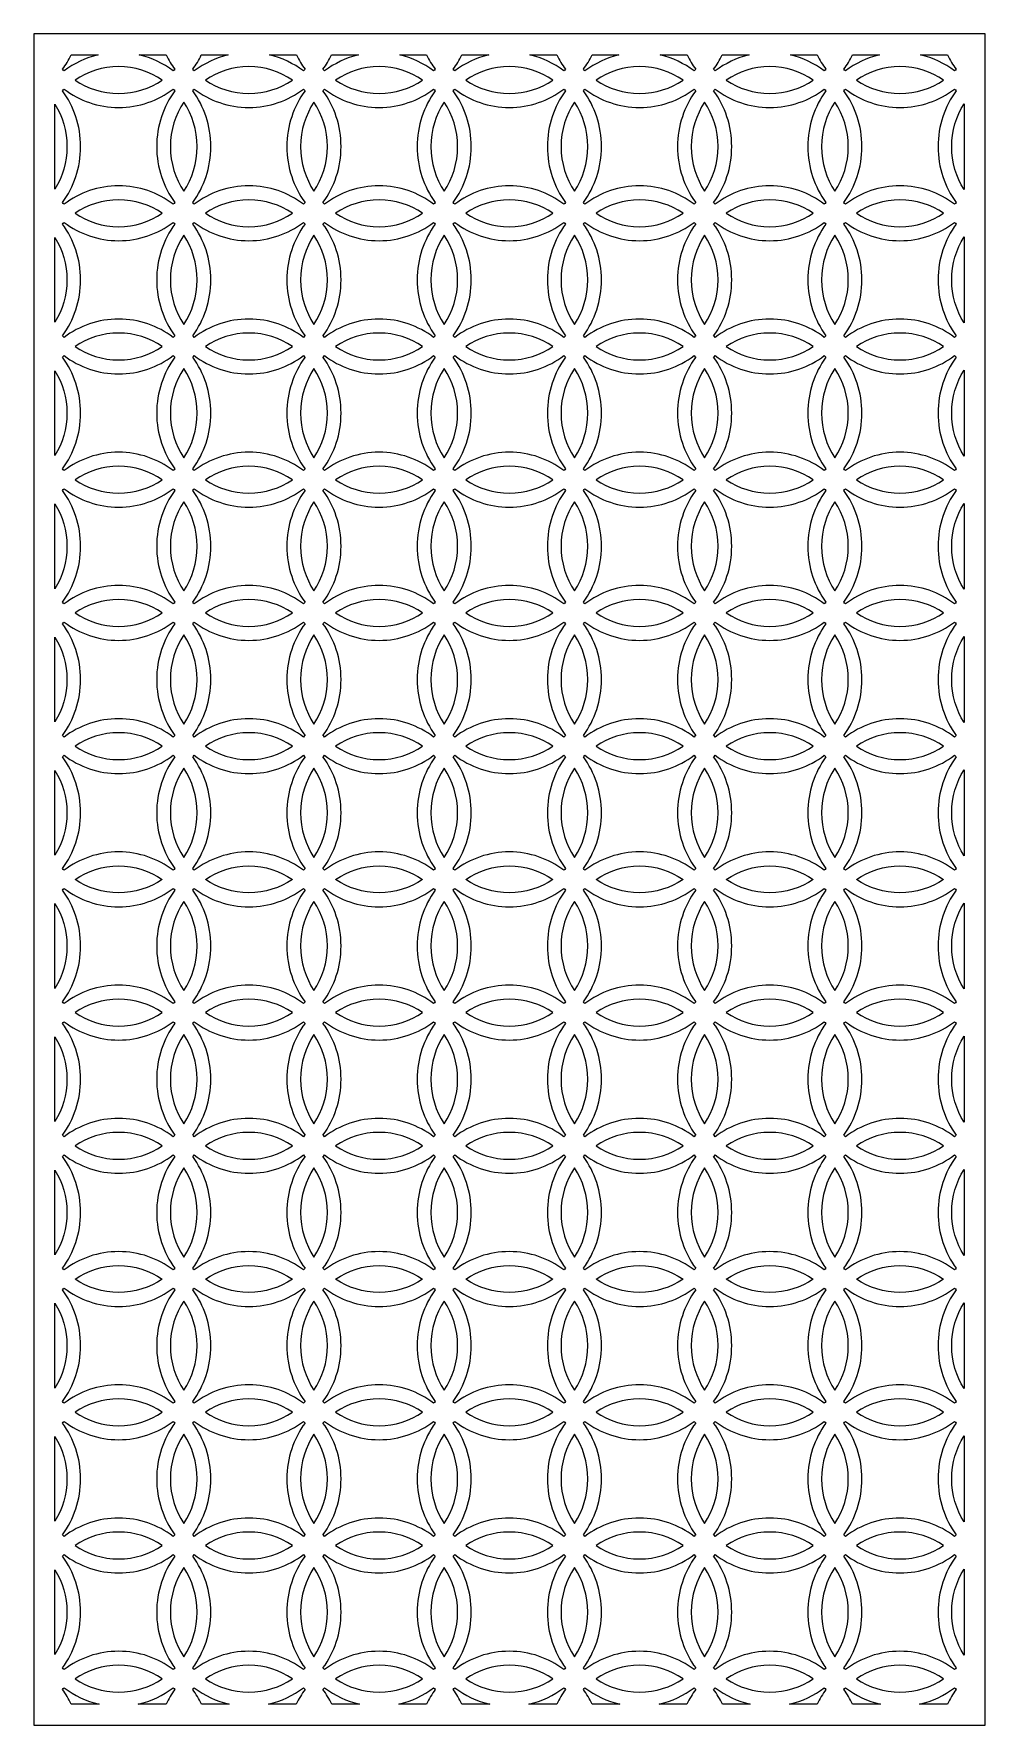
# Model space of a CAD drawing. Header units: centimetres. Extents: x -10 to -5.3, y -9 to -0.65.
import ezdxf

# ---------------------------------------------------------------- set-up
doc = ezdxf.new("R2010")
doc.units = ezdxf.units.CM
doc.header["$MEASUREMENT"] = 0
doc.layers.add('layer 1', color=7, linetype='Continuous')

msp = doc.modelspace()

# ---------------------------------------------------------------- linework, layer by layer
at = {"layer": 'layer 1', "color": 250}
for points, knots in [([(-9.99841, -0.64624), (-9.99841, -0.64624), (-5.2993, -0.64624), (-5.2993, -0.64624), (-5.2993, -0.64624), (-5.2993, -0.64624), (-5.2993, -9.00021), (-5.2993, -9.00021), (-5.2993, -9.00021), (-5.2993, -9.00021), (-9.99841, -9.00021), (-9.99841, -9.00021), (-9.99841, -9.00021), (-9.99841, -9.00021), (-9.99841, -0.64624), (-9.99841, -0.64624)], [0, 0, 0, 0, 0.2, 0.2, 0.2, 0.2, 0.4, 0.4, 0.4, 0.4, 0.6, 0.6, 0.6, 0.6, 1, 1, 1, 1]), ([(-9.81425, -0.75066), (-9.82635, -0.7756), (-9.84058, -0.79929), (-9.8567, -0.82147), (-9.8567, -0.82147), (-9.85413, -0.82415), (-9.85153, -0.82679), (-9.84889, -0.8294), (-9.84889, -0.8294), (-9.79962, -0.79232), (-9.74282, -0.76511), (-9.68133, -0.75066), (-9.68133, -0.75066), (-9.68133, -0.75066), (-9.81425, -0.75066), (-9.81425, -0.75066)], [0, 0, 0, 0, 0.2, 0.2, 0.2, 0.2, 0.4, 0.4, 0.4, 0.4, 0.6, 0.6, 0.6, 0.6, 1, 1, 1, 1]), ([(-9.47749, -0.75066), (-9.416, -0.76511), (-9.3592, -0.79232), (-9.30993, -0.8294), (-9.30993, -0.8294), (-9.30729, -0.82679), (-9.30468, -0.82415), (-9.30212, -0.82147), (-9.30212, -0.82147), (-9.31824, -0.79929), (-9.33247, -0.7756), (-9.34458, -0.75066), (-9.34458, -0.75066), (-9.34458, -0.75066), (-9.47749, -0.75066), (-9.47749, -0.75066)], [0, 0, 0, 0, 0.2, 0.2, 0.2, 0.2, 0.4, 0.4, 0.4, 0.4, 0.6, 0.6, 0.6, 0.6, 1, 1, 1, 1]), ([(-9.17102, -0.75066), (-9.18312, -0.7756), (-9.19735, -0.79929), (-9.21347, -0.82147), (-9.21347, -0.82147), (-9.21091, -0.82415), (-9.2083, -0.82679), (-9.20566, -0.8294), (-9.20566, -0.8294), (-9.15639, -0.79232), (-9.09959, -0.76511), (-9.0381, -0.75066), (-9.0381, -0.75066), (-9.0381, -0.75066), (-9.17102, -0.75066), (-9.17102, -0.75066)], [0, 0, 0, 0, 0.2, 0.2, 0.2, 0.2, 0.4, 0.4, 0.4, 0.4, 0.6, 0.6, 0.6, 0.6, 1, 1, 1, 1]), ([(-8.83427, -0.75066), (-8.77278, -0.76511), (-8.71597, -0.79232), (-8.6667, -0.8294), (-8.6667, -0.8294), (-8.66406, -0.82679), (-8.66146, -0.82415), (-8.65889, -0.82147), (-8.65889, -0.82147), (-8.67501, -0.79929), (-8.68925, -0.7756), (-8.70135, -0.75066), (-8.70135, -0.75066), (-8.70135, -0.75066), (-8.83427, -0.75066), (-8.83427, -0.75066)], [0, 0, 0, 0, 0.2, 0.2, 0.2, 0.2, 0.4, 0.4, 0.4, 0.4, 0.6, 0.6, 0.6, 0.6, 1, 1, 1, 1]), ([(-8.5278, -0.75066), (-8.5399, -0.7756), (-8.55413, -0.79929), (-8.57025, -0.82147), (-8.57025, -0.82147), (-8.56768, -0.82415), (-8.56508, -0.82679), (-8.56244, -0.8294), (-8.56244, -0.8294), (-8.51316, -0.79232), (-8.45637, -0.76511), (-8.39488, -0.75066), (-8.39488, -0.75066), (-8.39488, -0.75066), (-8.5278, -0.75066), (-8.5278, -0.75066)], [0, 0, 0, 0, 0.2, 0.2, 0.2, 0.2, 0.4, 0.4, 0.4, 0.4, 0.6, 0.6, 0.6, 0.6, 1, 1, 1, 1]), ([(-8.19104, -0.75066), (-8.12955, -0.76511), (-8.07275, -0.79232), (-8.02348, -0.8294), (-8.02348, -0.8294), (-8.02084, -0.82679), (-8.01823, -0.82415), (-8.01567, -0.82147), (-8.01567, -0.82147), (-8.03179, -0.79929), (-8.04602, -0.7756), (-8.05812, -0.75066), (-8.05812, -0.75066), (-8.05812, -0.75066), (-8.19104, -0.75066), (-8.19104, -0.75066)], [0, 0, 0, 0, 0.2, 0.2, 0.2, 0.2, 0.4, 0.4, 0.4, 0.4, 0.6, 0.6, 0.6, 0.6, 1, 1, 1, 1]), ([(-7.88457, -0.75066), (-7.89667, -0.7756), (-7.9109, -0.79929), (-7.92702, -0.82147), (-7.92702, -0.82147), (-7.92446, -0.82415), (-7.92185, -0.82679), (-7.91921, -0.8294), (-7.91921, -0.8294), (-7.86994, -0.79232), (-7.81314, -0.76511), (-7.75165, -0.75066), (-7.75165, -0.75066), (-7.75165, -0.75066), (-7.88457, -0.75066), (-7.88457, -0.75066)], [0, 0, 0, 0, 0.2, 0.2, 0.2, 0.2, 0.4, 0.4, 0.4, 0.4, 0.6, 0.6, 0.6, 0.6, 1, 1, 1, 1]), ([(-7.54782, -0.75066), (-7.48633, -0.76511), (-7.42952, -0.79232), (-7.38025, -0.8294), (-7.38025, -0.8294), (-7.37761, -0.82679), (-7.375, -0.82415), (-7.37244, -0.82147), (-7.37244, -0.82147), (-7.38856, -0.79929), (-7.40279, -0.7756), (-7.4149, -0.75066), (-7.4149, -0.75066), (-7.4149, -0.75066), (-7.54782, -0.75066), (-7.54782, -0.75066)], [0, 0, 0, 0, 0.2, 0.2, 0.2, 0.2, 0.4, 0.4, 0.4, 0.4, 0.6, 0.6, 0.6, 0.6, 1, 1, 1, 1]), ([(-7.24134, -0.75066), (-7.25345, -0.7756), (-7.26768, -0.79929), (-7.2838, -0.82147), (-7.2838, -0.82147), (-7.28123, -0.82415), (-7.27862, -0.82679), (-7.27599, -0.8294), (-7.27599, -0.8294), (-7.22671, -0.79232), (-7.16991, -0.76511), (-7.10842, -0.75066), (-7.10842, -0.75066), (-7.10842, -0.75066), (-7.24134, -0.75066), (-7.24134, -0.75066)], [0, 0, 0, 0, 0.2, 0.2, 0.2, 0.2, 0.4, 0.4, 0.4, 0.4, 0.6, 0.6, 0.6, 0.6, 1, 1, 1, 1]), ([(-6.90459, -0.75066), (-6.8431, -0.76511), (-6.7863, -0.79232), (-6.73702, -0.8294), (-6.73702, -0.8294), (-6.73439, -0.82679), (-6.73178, -0.82415), (-6.72921, -0.82147), (-6.72921, -0.82147), (-6.74533, -0.79929), (-6.75957, -0.7756), (-6.77167, -0.75066), (-6.77167, -0.75066), (-6.77167, -0.75066), (-6.90459, -0.75066), (-6.90459, -0.75066)], [0, 0, 0, 0, 0.2, 0.2, 0.2, 0.2, 0.4, 0.4, 0.4, 0.4, 0.6, 0.6, 0.6, 0.6, 1, 1, 1, 1]), ([(-6.59812, -0.75066), (-6.61022, -0.7756), (-6.62445, -0.79929), (-6.64057, -0.82147), (-6.64057, -0.82147), (-6.638, -0.82415), (-6.6354, -0.82679), (-6.63276, -0.8294), (-6.63276, -0.8294), (-6.58349, -0.79232), (-6.52669, -0.76511), (-6.4652, -0.75066), (-6.4652, -0.75066), (-6.4652, -0.75066), (-6.59812, -0.75066), (-6.59812, -0.75066)], [0, 0, 0, 0, 0.2, 0.2, 0.2, 0.2, 0.4, 0.4, 0.4, 0.4, 0.6, 0.6, 0.6, 0.6, 1, 1, 1, 1]), ([(-6.26136, -0.75066), (-6.19987, -0.76511), (-6.14307, -0.79232), (-6.0938, -0.8294), (-6.0938, -0.8294), (-6.09116, -0.82679), (-6.08855, -0.82415), (-6.08599, -0.82147), (-6.08599, -0.82147), (-6.10211, -0.79929), (-6.11634, -0.7756), (-6.12845, -0.75066), (-6.12845, -0.75066), (-6.12845, -0.75066), (-6.26136, -0.75066), (-6.26136, -0.75066)], [0, 0, 0, 0, 0.2, 0.2, 0.2, 0.2, 0.4, 0.4, 0.4, 0.4, 0.6, 0.6, 0.6, 0.6, 1, 1, 1, 1]), ([(-5.95489, -0.75066), (-5.96699, -0.7756), (-5.98122, -0.79929), (-5.99734, -0.82147), (-5.99734, -0.82147), (-5.99478, -0.82415), (-5.99217, -0.82679), (-5.98953, -0.8294), (-5.98953, -0.8294), (-5.94026, -0.79232), (-5.88346, -0.76511), (-5.82197, -0.75066), (-5.82197, -0.75066), (-5.82197, -0.75066), (-5.95489, -0.75066), (-5.95489, -0.75066)], [0, 0, 0, 0, 0.2, 0.2, 0.2, 0.2, 0.4, 0.4, 0.4, 0.4, 0.6, 0.6, 0.6, 0.6, 1, 1, 1, 1]), ([(-5.61814, -0.75066), (-5.55665, -0.76511), (-5.49985, -0.79232), (-5.45057, -0.8294), (-5.45057, -0.8294), (-5.44793, -0.82679), (-5.44533, -0.82415), (-5.44276, -0.82147), (-5.44276, -0.82147), (-5.45888, -0.79929), (-5.47312, -0.7756), (-5.48522, -0.75066), (-5.48522, -0.75066), (-5.48522, -0.75066), (-5.61814, -0.75066), (-5.61814, -0.75066)], [0, 0, 0, 0, 0.2, 0.2, 0.2, 0.2, 0.4, 0.4, 0.4, 0.4, 0.6, 0.6, 0.6, 0.6, 1, 1, 1, 1]), ([(-9.57941, -0.80794), (-9.50007, -0.80794), (-9.42617, -0.83248), (-9.36462, -0.8745), (-9.36462, -0.8745), (-9.42617, -0.91653), (-9.50006, -0.94108), (-9.57941, -0.94108), (-9.57941, -0.94108), (-9.65875, -0.94108), (-9.73265, -0.91653), (-9.7942, -0.8745), (-9.7942, -0.8745), (-9.73265, -0.83248), (-9.65875, -0.80794), (-9.57941, -0.80794)], [0, 0, 0, 0, 0.2, 0.2, 0.2, 0.2, 0.4, 0.4, 0.4, 0.4, 0.6, 0.6, 0.6, 0.6, 1, 1, 1, 1]), ([(-8.93618, -0.80794), (-8.85684, -0.80794), (-8.78294, -0.83248), (-8.72139, -0.8745), (-8.72139, -0.8745), (-8.78294, -0.91653), (-8.85684, -0.94108), (-8.93618, -0.94108), (-8.93618, -0.94108), (-9.01553, -0.94108), (-9.08942, -0.91653), (-9.15097, -0.8745), (-9.15097, -0.8745), (-9.08942, -0.83248), (-9.01552, -0.80794), (-8.93618, -0.80794)], [0, 0, 0, 0, 0.2, 0.2, 0.2, 0.2, 0.4, 0.4, 0.4, 0.4, 0.6, 0.6, 0.6, 0.6, 1, 1, 1, 1]), ([(-8.29296, -0.80794), (-8.21361, -0.80794), (-8.13971, -0.83248), (-8.07816, -0.8745), (-8.07816, -0.8745), (-8.13971, -0.91653), (-8.21361, -0.94108), (-8.29296, -0.94108), (-8.29296, -0.94108), (-8.3723, -0.94108), (-8.4462, -0.91653), (-8.50775, -0.8745), (-8.50775, -0.8745), (-8.4462, -0.83248), (-8.3723, -0.80794), (-8.29296, -0.80794)], [0, 0, 0, 0, 0.2, 0.2, 0.2, 0.2, 0.4, 0.4, 0.4, 0.4, 0.6, 0.6, 0.6, 0.6, 1, 1, 1, 1]), ([(-7.64973, -0.80794), (-7.57039, -0.80794), (-7.49649, -0.83248), (-7.43494, -0.8745), (-7.43494, -0.8745), (-7.49649, -0.91653), (-7.57038, -0.94108), (-7.64973, -0.94108), (-7.64973, -0.94108), (-7.72907, -0.94108), (-7.80297, -0.91653), (-7.86452, -0.8745), (-7.86452, -0.8745), (-7.80297, -0.83248), (-7.72907, -0.80794), (-7.64973, -0.80794)], [0, 0, 0, 0, 0.2, 0.2, 0.2, 0.2, 0.4, 0.4, 0.4, 0.4, 0.6, 0.6, 0.6, 0.6, 1, 1, 1, 1]), ([(-7.0065, -0.80794), (-6.92716, -0.80794), (-6.85326, -0.83248), (-6.79171, -0.8745), (-6.79171, -0.8745), (-6.85326, -0.91653), (-6.92716, -0.94108), (-7.0065, -0.94108), (-7.0065, -0.94108), (-7.08585, -0.94108), (-7.15975, -0.91653), (-7.2213, -0.8745), (-7.2213, -0.8745), (-7.15975, -0.83248), (-7.08585, -0.80794), (-7.0065, -0.80794)], [0, 0, 0, 0, 0.2, 0.2, 0.2, 0.2, 0.4, 0.4, 0.4, 0.4, 0.6, 0.6, 0.6, 0.6, 1, 1, 1, 1]), ([(-6.36328, -0.80794), (-6.28394, -0.80794), (-6.21004, -0.83248), (-6.14849, -0.8745), (-6.14849, -0.8745), (-6.21004, -0.91653), (-6.28393, -0.94108), (-6.36328, -0.94108), (-6.36328, -0.94108), (-6.44262, -0.94108), (-6.51652, -0.91653), (-6.57807, -0.8745), (-6.57807, -0.8745), (-6.51652, -0.83248), (-6.44262, -0.80794), (-6.36328, -0.80794)], [0, 0, 0, 0, 0.2, 0.2, 0.2, 0.2, 0.4, 0.4, 0.4, 0.4, 0.6, 0.6, 0.6, 0.6, 1, 1, 1, 1]), ([(-5.72005, -0.80794), (-5.64071, -0.80794), (-5.56681, -0.83248), (-5.50526, -0.8745), (-5.50526, -0.8745), (-5.56681, -0.91653), (-5.64071, -0.94108), (-5.72005, -0.94108), (-5.72005, -0.94108), (-5.7994, -0.94108), (-5.8733, -0.91653), (-5.93485, -0.8745), (-5.93485, -0.8745), (-5.87329, -0.83248), (-5.7994, -0.80794), (-5.72005, -0.80794)], [0, 0, 0, 0, 0.2, 0.2, 0.2, 0.2, 0.4, 0.4, 0.4, 0.4, 0.6, 0.6, 0.6, 0.6, 1, 1, 1, 1]), ([(-9.89399, -1.41294), (-9.8566, -1.35214), (-9.83494, -1.28033), (-9.83494, -1.20352), (-9.83494, -1.20352), (-9.83494, -1.12671), (-9.8566, -1.05491), (-9.89399, -0.99412), (-9.89399, -0.99412), (-9.89399, -0.99412), (-9.89399, -1.41294), (-9.89399, -1.41294)], [0, 0, 0, 0, 0.25, 0.25, 0.25, 0.25, 0.5, 0.5, 0.5, 0.5, 1, 1, 1, 1]), ([(-9.57941, -1.39691), (-9.4787, -1.39691), (-9.38547, -1.43057), (-9.30993, -1.48742), (-9.30993, -1.48742), (-9.30729, -1.48481), (-9.30468, -1.48217), (-9.30212, -1.47949), (-9.30212, -1.47949), (-9.35827, -1.40223), (-9.39155, -1.30672), (-9.39155, -1.20352), (-9.39155, -1.20352), (-9.39155, -1.10032), (-9.35827, -1.00481), (-9.30212, -0.92755), (-9.30212, -0.92755), (-9.30468, -0.92487), (-9.30727, -0.92223), (-9.30991, -0.91962), (-9.30991, -0.91962), (-9.38545, -0.97647), (-9.4787, -1.01013), (-9.57941, -1.01013), (-9.57941, -1.01013), (-9.68012, -1.01013), (-9.77336, -0.97647), (-9.84891, -0.91962), (-9.84891, -0.91962), (-9.85154, -0.92223), (-9.85414, -0.92487), (-9.8567, -0.92755), (-9.8567, -0.92755), (-9.80054, -1.0048), (-9.76727, -1.10032), (-9.76727, -1.20352), (-9.76727, -1.20352), (-9.76727, -1.30672), (-9.80055, -1.40223), (-9.8567, -1.47949), (-9.8567, -1.47949), (-9.85413, -1.48217), (-9.85153, -1.48481), (-9.84889, -1.48742), (-9.84889, -1.48742), (-9.77335, -1.43057), (-9.68011, -1.39691), (-9.57941, -1.39691)], [0, 0, 0, 0, 0.0769231, 0.0769231, 0.0769231, 0.0769231, 0.1538462, 0.1538462, 0.1538462, 0.1538462, 0.2307692, 0.2307692, 0.2307692, 0.2307692, 0.3076923, 0.3076923, 0.3076923, 0.3076923, 0.3846154, 0.3846154, 0.3846154, 0.3846154, 0.4615385, 0.4615385, 0.4615385, 0.4615385, 0.5384615, 0.5384615, 0.5384615, 0.5384615, 0.6153846, 0.6153846, 0.6153846, 0.6153846, 0.6923077, 0.6923077, 0.6923077, 0.6923077, 0.7692308, 0.7692308, 0.7692308, 0.7692308, 0.8461538, 0.8461538, 0.8461538, 0.8461538, 1, 1, 1, 1]), ([(-9.2578, -1.42398), (-9.2995, -1.36092), (-9.32387, -1.28503), (-9.32387, -1.20352), (-9.32387, -1.20352), (-9.32387, -1.12201), (-9.2995, -1.04613), (-9.25781, -0.98307), (-9.25781, -0.98307), (-9.21611, -1.04613), (-9.19172, -1.12201), (-9.19172, -1.20352), (-9.19172, -1.20352), (-9.19172, -1.28503), (-9.2161, -1.36092), (-9.2578, -1.42398)], [0, 0, 0, 0, 0.2, 0.2, 0.2, 0.2, 0.4, 0.4, 0.4, 0.4, 0.6, 0.6, 0.6, 0.6, 1, 1, 1, 1]), ([(-8.93618, -1.39691), (-8.83548, -1.39691), (-8.74224, -1.43057), (-8.6667, -1.48742), (-8.6667, -1.48742), (-8.66406, -1.48481), (-8.66146, -1.48217), (-8.65889, -1.47949), (-8.65889, -1.47949), (-8.71504, -1.40223), (-8.74832, -1.30672), (-8.74832, -1.20352), (-8.74832, -1.20352), (-8.74832, -1.10032), (-8.71504, -1.00481), (-8.65889, -0.92755), (-8.65889, -0.92755), (-8.66145, -0.92487), (-8.66405, -0.92222), (-8.66668, -0.91962), (-8.66668, -0.91962), (-8.74223, -0.97647), (-8.83547, -1.01013), (-8.93618, -1.01013), (-8.93618, -1.01013), (-9.03689, -1.01013), (-9.13014, -0.97647), (-9.20568, -0.91962), (-9.20568, -0.91962), (-9.20832, -0.92222), (-9.21091, -0.92487), (-9.21347, -0.92754), (-9.21347, -0.92754), (-9.15732, -1.0048), (-9.12404, -1.10032), (-9.12404, -1.20352), (-9.12404, -1.20352), (-9.12404, -1.30672), (-9.15732, -1.40223), (-9.21347, -1.47949), (-9.21347, -1.47949), (-9.21091, -1.48217), (-9.2083, -1.48481), (-9.20566, -1.48742), (-9.20566, -1.48742), (-9.13012, -1.43057), (-9.03689, -1.39691), (-8.93618, -1.39691)], [0, 0, 0, 0, 0.0769231, 0.0769231, 0.0769231, 0.0769231, 0.1538462, 0.1538462, 0.1538462, 0.1538462, 0.2307692, 0.2307692, 0.2307692, 0.2307692, 0.3076923, 0.3076923, 0.3076923, 0.3076923, 0.3846154, 0.3846154, 0.3846154, 0.3846154, 0.4615385, 0.4615385, 0.4615385, 0.4615385, 0.5384615, 0.5384615, 0.5384615, 0.5384615, 0.6153846, 0.6153846, 0.6153846, 0.6153846, 0.6923077, 0.6923077, 0.6923077, 0.6923077, 0.7692308, 0.7692308, 0.7692308, 0.7692308, 0.8461538, 0.8461538, 0.8461538, 0.8461538, 1, 1, 1, 1]), ([(-8.61457, -1.42398), (-8.65627, -1.36092), (-8.68065, -1.28503), (-8.68065, -1.20352), (-8.68065, -1.20352), (-8.68065, -1.12201), (-8.65627, -1.04612), (-8.61458, -0.98307), (-8.61458, -0.98307), (-8.57288, -1.04613), (-8.54849, -1.12201), (-8.54849, -1.20352), (-8.54849, -1.20352), (-8.54849, -1.28503), (-8.57287, -1.36092), (-8.61457, -1.42398)], [0, 0, 0, 0, 0.2, 0.2, 0.2, 0.2, 0.4, 0.4, 0.4, 0.4, 0.6, 0.6, 0.6, 0.6, 1, 1, 1, 1]), ([(-8.29296, -1.39691), (-8.19225, -1.39691), (-8.09902, -1.43057), (-8.02348, -1.48742), (-8.02348, -1.48742), (-8.02084, -1.48481), (-8.01823, -1.48217), (-8.01567, -1.47949), (-8.01567, -1.47949), (-8.07182, -1.40223), (-8.1051, -1.30672), (-8.1051, -1.20352), (-8.1051, -1.20352), (-8.1051, -1.10032), (-8.07182, -1.00481), (-8.01567, -0.92755), (-8.01567, -0.92755), (-8.01823, -0.92487), (-8.02082, -0.92222), (-8.02346, -0.91962), (-8.02346, -0.91962), (-8.099, -0.97647), (-8.19225, -1.01013), (-8.29296, -1.01013), (-8.29296, -1.01013), (-8.39367, -1.01013), (-8.48691, -0.97647), (-8.56246, -0.91962), (-8.56246, -0.91962), (-8.56509, -0.92222), (-8.56769, -0.92487), (-8.57024, -0.92754), (-8.57024, -0.92754), (-8.51409, -1.0048), (-8.48081, -1.10032), (-8.48081, -1.20352), (-8.48081, -1.20352), (-8.48081, -1.30672), (-8.5141, -1.40223), (-8.57025, -1.47949), (-8.57025, -1.47949), (-8.56768, -1.48217), (-8.56508, -1.48481), (-8.56244, -1.48742), (-8.56244, -1.48742), (-8.4869, -1.43057), (-8.39366, -1.39691), (-8.29296, -1.39691)], [0, 0, 0, 0, 0.0769231, 0.0769231, 0.0769231, 0.0769231, 0.1538462, 0.1538462, 0.1538462, 0.1538462, 0.2307692, 0.2307692, 0.2307692, 0.2307692, 0.3076923, 0.3076923, 0.3076923, 0.3076923, 0.3846154, 0.3846154, 0.3846154, 0.3846154, 0.4615385, 0.4615385, 0.4615385, 0.4615385, 0.5384615, 0.5384615, 0.5384615, 0.5384615, 0.6153846, 0.6153846, 0.6153846, 0.6153846, 0.6923077, 0.6923077, 0.6923077, 0.6923077, 0.7692308, 0.7692308, 0.7692308, 0.7692308, 0.8461538, 0.8461538, 0.8461538, 0.8461538, 1, 1, 1, 1]), ([(-7.97134, -1.42398), (-8.01304, -1.36092), (-8.03742, -1.28503), (-8.03742, -1.20352), (-8.03742, -1.20352), (-8.03742, -1.12201), (-8.01305, -1.04612), (-7.97135, -0.98307), (-7.97135, -0.98307), (-7.92965, -1.04613), (-7.90527, -1.12201), (-7.90527, -1.20352), (-7.90527, -1.20352), (-7.90527, -1.28503), (-7.92964, -1.36092), (-7.97134, -1.42398)], [0, 0, 0, 0, 0.2, 0.2, 0.2, 0.2, 0.4, 0.4, 0.4, 0.4, 0.6, 0.6, 0.6, 0.6, 1, 1, 1, 1]), ([(-7.64973, -1.39691), (-7.54902, -1.39691), (-7.45579, -1.43057), (-7.38025, -1.48742), (-7.38025, -1.48742), (-7.37761, -1.48481), (-7.375, -1.48217), (-7.37244, -1.47949), (-7.37244, -1.47949), (-7.42859, -1.40223), (-7.46187, -1.30672), (-7.46187, -1.20352), (-7.46187, -1.20352), (-7.46187, -1.10032), (-7.42859, -1.00481), (-7.37244, -0.92755), (-7.37244, -0.92755), (-7.375, -0.92487), (-7.3776, -0.92223), (-7.38023, -0.91962), (-7.38023, -0.91962), (-7.45577, -0.97647), (-7.54902, -1.01013), (-7.64973, -1.01013), (-7.64973, -1.01013), (-7.75044, -1.01013), (-7.84369, -0.97647), (-7.91923, -0.91962), (-7.91923, -0.91962), (-7.92186, -0.92222), (-7.92446, -0.92487), (-7.92702, -0.92754), (-7.92702, -0.92754), (-7.87087, -1.0048), (-7.83759, -1.10032), (-7.83759, -1.20352), (-7.83759, -1.20352), (-7.83759, -1.30672), (-7.87087, -1.40223), (-7.92702, -1.47949), (-7.92702, -1.47949), (-7.92446, -1.48217), (-7.92185, -1.48481), (-7.91921, -1.48742), (-7.91921, -1.48742), (-7.84367, -1.43057), (-7.75043, -1.39691), (-7.64973, -1.39691)], [0, 0, 0, 0, 0.0769231, 0.0769231, 0.0769231, 0.0769231, 0.1538462, 0.1538462, 0.1538462, 0.1538462, 0.2307692, 0.2307692, 0.2307692, 0.2307692, 0.3076923, 0.3076923, 0.3076923, 0.3076923, 0.3846154, 0.3846154, 0.3846154, 0.3846154, 0.4615385, 0.4615385, 0.4615385, 0.4615385, 0.5384615, 0.5384615, 0.5384615, 0.5384615, 0.6153846, 0.6153846, 0.6153846, 0.6153846, 0.6923077, 0.6923077, 0.6923077, 0.6923077, 0.7692308, 0.7692308, 0.7692308, 0.7692308, 0.8461538, 0.8461538, 0.8461538, 0.8461538, 1, 1, 1, 1]), ([(-7.32812, -1.42398), (-7.36982, -1.36092), (-7.39419, -1.28503), (-7.39419, -1.20352), (-7.39419, -1.20352), (-7.39419, -1.12201), (-7.36982, -1.04613), (-7.32813, -0.98307), (-7.32813, -0.98307), (-7.28643, -1.04613), (-7.26204, -1.12201), (-7.26204, -1.20352), (-7.26204, -1.20352), (-7.26204, -1.28503), (-7.28642, -1.36092), (-7.32812, -1.42398)], [0, 0, 0, 0, 0.2, 0.2, 0.2, 0.2, 0.4, 0.4, 0.4, 0.4, 0.6, 0.6, 0.6, 0.6, 1, 1, 1, 1]), ([(-7.0065, -1.39691), (-6.9058, -1.39691), (-6.81257, -1.43057), (-6.73702, -1.48742), (-6.73702, -1.48742), (-6.73439, -1.48481), (-6.73178, -1.48217), (-6.72921, -1.47949), (-6.72921, -1.47949), (-6.78536, -1.40223), (-6.81864, -1.30672), (-6.81864, -1.20352), (-6.81864, -1.20352), (-6.81864, -1.10032), (-6.78537, -1.00481), (-6.72922, -0.92755), (-6.72922, -0.92755), (-6.73178, -0.92487), (-6.73437, -0.92222), (-6.737, -0.91962), (-6.737, -0.91962), (-6.81255, -0.97647), (-6.90579, -1.01013), (-7.0065, -1.01013), (-7.0065, -1.01013), (-7.10721, -1.01013), (-7.20046, -0.97647), (-7.27601, -0.91962), (-7.27601, -0.91962), (-7.27864, -0.92222), (-7.28123, -0.92487), (-7.28379, -0.92754), (-7.28379, -0.92754), (-7.22764, -1.0048), (-7.19436, -1.10032), (-7.19436, -1.20352), (-7.19436, -1.20352), (-7.19436, -1.30672), (-7.22765, -1.40223), (-7.2838, -1.47949), (-7.2838, -1.47949), (-7.28123, -1.48217), (-7.27862, -1.48481), (-7.27599, -1.48742), (-7.27599, -1.48742), (-7.20044, -1.43057), (-7.10721, -1.39691), (-7.0065, -1.39691)], [0, 0, 0, 0, 0.0769231, 0.0769231, 0.0769231, 0.0769231, 0.1538462, 0.1538462, 0.1538462, 0.1538462, 0.2307692, 0.2307692, 0.2307692, 0.2307692, 0.3076923, 0.3076923, 0.3076923, 0.3076923, 0.3846154, 0.3846154, 0.3846154, 0.3846154, 0.4615385, 0.4615385, 0.4615385, 0.4615385, 0.5384615, 0.5384615, 0.5384615, 0.5384615, 0.6153846, 0.6153846, 0.6153846, 0.6153846, 0.6923077, 0.6923077, 0.6923077, 0.6923077, 0.7692308, 0.7692308, 0.7692308, 0.7692308, 0.8461538, 0.8461538, 0.8461538, 0.8461538, 1, 1, 1, 1]), ([(-6.68489, -1.42398), (-6.72659, -1.36092), (-6.75097, -1.28503), (-6.75097, -1.20352), (-6.75097, -1.20352), (-6.75097, -1.12201), (-6.7266, -1.04612), (-6.6849, -0.98307), (-6.6849, -0.98307), (-6.6432, -1.04613), (-6.61881, -1.12201), (-6.61881, -1.20352), (-6.61881, -1.20352), (-6.61881, -1.28503), (-6.64319, -1.36092), (-6.68489, -1.42398)], [0, 0, 0, 0, 0.2, 0.2, 0.2, 0.2, 0.4, 0.4, 0.4, 0.4, 0.6, 0.6, 0.6, 0.6, 1, 1, 1, 1]), ([(-6.36328, -1.39691), (-6.26257, -1.39691), (-6.16934, -1.43057), (-6.0938, -1.48742), (-6.0938, -1.48742), (-6.09116, -1.48481), (-6.08855, -1.48217), (-6.08599, -1.47949), (-6.08599, -1.47949), (-6.14214, -1.40223), (-6.17542, -1.30672), (-6.17542, -1.20352), (-6.17542, -1.20352), (-6.17542, -1.10032), (-6.14214, -1.00481), (-6.08599, -0.92755), (-6.08599, -0.92755), (-6.08855, -0.92487), (-6.09114, -0.92222), (-6.09378, -0.91962), (-6.09378, -0.91962), (-6.16932, -0.97647), (-6.26257, -1.01013), (-6.36328, -1.01013), (-6.36328, -1.01013), (-6.46399, -1.01013), (-6.55724, -0.97647), (-6.63278, -0.91962), (-6.63278, -0.91962), (-6.63541, -0.92222), (-6.63801, -0.92487), (-6.64057, -0.92754), (-6.64057, -0.92754), (-6.58441, -1.0048), (-6.55114, -1.10032), (-6.55114, -1.20352), (-6.55114, -1.20352), (-6.55114, -1.30672), (-6.58442, -1.40223), (-6.64057, -1.47949), (-6.64057, -1.47949), (-6.63801, -1.48217), (-6.6354, -1.48481), (-6.63276, -1.48742), (-6.63276, -1.48742), (-6.55722, -1.43057), (-6.46398, -1.39691), (-6.36328, -1.39691)], [0, 0, 0, 0, 0.0769231, 0.0769231, 0.0769231, 0.0769231, 0.1538462, 0.1538462, 0.1538462, 0.1538462, 0.2307692, 0.2307692, 0.2307692, 0.2307692, 0.3076923, 0.3076923, 0.3076923, 0.3076923, 0.3846154, 0.3846154, 0.3846154, 0.3846154, 0.4615385, 0.4615385, 0.4615385, 0.4615385, 0.5384615, 0.5384615, 0.5384615, 0.5384615, 0.6153846, 0.6153846, 0.6153846, 0.6153846, 0.6923077, 0.6923077, 0.6923077, 0.6923077, 0.7692308, 0.7692308, 0.7692308, 0.7692308, 0.8461538, 0.8461538, 0.8461538, 0.8461538, 1, 1, 1, 1]), ([(-6.04167, -1.42398), (-6.08337, -1.36092), (-6.10774, -1.28503), (-6.10774, -1.20352), (-6.10774, -1.20352), (-6.10774, -1.12201), (-6.08337, -1.04612), (-6.04167, -0.98307), (-6.04167, -0.98307), (-5.99997, -1.04613), (-5.97559, -1.12201), (-5.97559, -1.20352), (-5.97559, -1.20352), (-5.97559, -1.28503), (-5.99996, -1.36092), (-6.04167, -1.42398)], [0, 0, 0, 0, 0.2, 0.2, 0.2, 0.2, 0.4, 0.4, 0.4, 0.4, 0.6, 0.6, 0.6, 0.6, 1, 1, 1, 1]), ([(-5.72005, -1.39691), (-5.61935, -1.39691), (-5.52611, -1.43057), (-5.45057, -1.48742), (-5.45057, -1.48742), (-5.44793, -1.48481), (-5.44533, -1.48217), (-5.44276, -1.47949), (-5.44276, -1.47949), (-5.49891, -1.40223), (-5.53219, -1.30672), (-5.53219, -1.20352), (-5.53219, -1.20352), (-5.53219, -1.10032), (-5.49891, -1.00481), (-5.44276, -0.92755), (-5.44276, -0.92755), (-5.44533, -0.92487), (-5.44792, -0.92222), (-5.45055, -0.91962), (-5.45055, -0.91962), (-5.5261, -0.97647), (-5.61934, -1.01013), (-5.72005, -1.01013), (-5.72005, -1.01013), (-5.82076, -1.01013), (-5.91401, -0.97647), (-5.98955, -0.91962), (-5.98955, -0.91962), (-5.99219, -0.92222), (-5.99478, -0.92487), (-5.99734, -0.92754), (-5.99734, -0.92754), (-5.94119, -1.0048), (-5.90791, -1.10032), (-5.90791, -1.20352), (-5.90791, -1.20352), (-5.90791, -1.30672), (-5.94119, -1.40223), (-5.99734, -1.47949), (-5.99734, -1.47949), (-5.99478, -1.48217), (-5.99217, -1.48481), (-5.98953, -1.48742), (-5.98953, -1.48742), (-5.91399, -1.43057), (-5.82076, -1.39691), (-5.72005, -1.39691)], [0, 0, 0, 0, 0.0769231, 0.0769231, 0.0769231, 0.0769231, 0.1538462, 0.1538462, 0.1538462, 0.1538462, 0.2307692, 0.2307692, 0.2307692, 0.2307692, 0.3076923, 0.3076923, 0.3076923, 0.3076923, 0.3846154, 0.3846154, 0.3846154, 0.3846154, 0.4615385, 0.4615385, 0.4615385, 0.4615385, 0.5384615, 0.5384615, 0.5384615, 0.5384615, 0.6153846, 0.6153846, 0.6153846, 0.6153846, 0.6923077, 0.6923077, 0.6923077, 0.6923077, 0.7692308, 0.7692308, 0.7692308, 0.7692308, 0.8461538, 0.8461538, 0.8461538, 0.8461538, 1, 1, 1, 1]), ([(-5.40373, -0.99127), (-5.44219, -1.05266), (-5.46452, -1.12552), (-5.46452, -1.20352), (-5.46452, -1.20352), (-5.46452, -1.28152), (-5.44219, -1.35437), (-5.40373, -1.41576), (-5.40373, -1.41576), (-5.40373, -1.41576), (-5.40373, -0.99127), (-5.40373, -0.99127)], [0, 0, 0, 0, 0.25, 0.25, 0.25, 0.25, 0.5, 0.5, 0.5, 0.5, 1, 1, 1, 1]), ([(-9.57941, -1.46596), (-9.50007, -1.46596), (-9.42617, -1.4905), (-9.36462, -1.53252), (-9.36462, -1.53252), (-9.42617, -1.57455), (-9.50006, -1.5991), (-9.57941, -1.5991), (-9.57941, -1.5991), (-9.65875, -1.5991), (-9.73265, -1.57455), (-9.7942, -1.53252), (-9.7942, -1.53252), (-9.73265, -1.4905), (-9.65875, -1.46596), (-9.57941, -1.46596)], [0, 0, 0, 0, 0.2, 0.2, 0.2, 0.2, 0.4, 0.4, 0.4, 0.4, 0.6, 0.6, 0.6, 0.6, 1, 1, 1, 1]), ([(-8.93618, -1.46596), (-8.85684, -1.46596), (-8.78294, -1.4905), (-8.72139, -1.53252), (-8.72139, -1.53252), (-8.78294, -1.57455), (-8.85684, -1.5991), (-8.93618, -1.5991), (-8.93618, -1.5991), (-9.01553, -1.5991), (-9.08943, -1.57455), (-9.15098, -1.53252), (-9.15098, -1.53252), (-9.08942, -1.4905), (-9.01553, -1.46596), (-8.93618, -1.46596)], [0, 0, 0, 0, 0.2, 0.2, 0.2, 0.2, 0.4, 0.4, 0.4, 0.4, 0.6, 0.6, 0.6, 0.6, 1, 1, 1, 1]), ([(-8.29296, -1.46596), (-8.21361, -1.46596), (-8.13971, -1.4905), (-8.07816, -1.53252), (-8.07816, -1.53252), (-8.13971, -1.57455), (-8.21361, -1.5991), (-8.29296, -1.5991), (-8.29296, -1.5991), (-8.3723, -1.5991), (-8.4462, -1.57455), (-8.50775, -1.53252), (-8.50775, -1.53252), (-8.4462, -1.4905), (-8.3723, -1.46596), (-8.29296, -1.46596)], [0, 0, 0, 0, 0.2, 0.2, 0.2, 0.2, 0.4, 0.4, 0.4, 0.4, 0.6, 0.6, 0.6, 0.6, 1, 1, 1, 1]), ([(-7.64973, -1.46596), (-7.57039, -1.46596), (-7.49649, -1.4905), (-7.43494, -1.53252), (-7.43494, -1.53252), (-7.49649, -1.57455), (-7.57038, -1.5991), (-7.64973, -1.5991), (-7.64973, -1.5991), (-7.72907, -1.5991), (-7.80297, -1.57455), (-7.86453, -1.53252), (-7.86453, -1.53252), (-7.80297, -1.4905), (-7.72907, -1.46596), (-7.64973, -1.46596)], [0, 0, 0, 0, 0.2, 0.2, 0.2, 0.2, 0.4, 0.4, 0.4, 0.4, 0.6, 0.6, 0.6, 0.6, 1, 1, 1, 1]), ([(-7.0065, -1.46596), (-6.92716, -1.46596), (-6.85326, -1.4905), (-6.79171, -1.53252), (-6.79171, -1.53252), (-6.85326, -1.57455), (-6.92716, -1.5991), (-7.0065, -1.5991), (-7.0065, -1.5991), (-7.08585, -1.5991), (-7.15975, -1.57455), (-7.2213, -1.53252), (-7.2213, -1.53252), (-7.15975, -1.4905), (-7.08585, -1.46596), (-7.0065, -1.46596)], [0, 0, 0, 0, 0.2, 0.2, 0.2, 0.2, 0.4, 0.4, 0.4, 0.4, 0.6, 0.6, 0.6, 0.6, 1, 1, 1, 1]), ([(-6.36328, -1.46596), (-6.28394, -1.46596), (-6.21004, -1.4905), (-6.14849, -1.53252), (-6.14849, -1.53252), (-6.21004, -1.57455), (-6.28393, -1.5991), (-6.36328, -1.5991), (-6.36328, -1.5991), (-6.44262, -1.5991), (-6.51652, -1.57455), (-6.57807, -1.53252), (-6.57807, -1.53252), (-6.51652, -1.4905), (-6.44262, -1.46596), (-6.36328, -1.46596)], [0, 0, 0, 0, 0.2, 0.2, 0.2, 0.2, 0.4, 0.4, 0.4, 0.4, 0.6, 0.6, 0.6, 0.6, 1, 1, 1, 1]), ([(-5.72005, -1.46596), (-5.64071, -1.46596), (-5.56681, -1.4905), (-5.50526, -1.53252), (-5.50526, -1.53252), (-5.56681, -1.57455), (-5.64071, -1.5991), (-5.72005, -1.5991), (-5.72005, -1.5991), (-5.7994, -1.5991), (-5.8733, -1.57455), (-5.93485, -1.53252), (-5.93485, -1.53252), (-5.8733, -1.4905), (-5.7994, -1.46596), (-5.72005, -1.46596)], [0, 0, 0, 0, 0.2, 0.2, 0.2, 0.2, 0.4, 0.4, 0.4, 0.4, 0.6, 0.6, 0.6, 0.6, 1, 1, 1, 1]), ([(-9.57941, -2.05492), (-9.4787, -2.05492), (-9.38547, -2.08859), (-9.30993, -2.14544), (-9.30993, -2.14544), (-9.30729, -2.14283), (-9.30468, -2.14019), (-9.30212, -2.13751), (-9.30212, -2.13751), (-9.35827, -2.06025), (-9.39155, -1.96474), (-9.39155, -1.86154), (-9.39155, -1.86154), (-9.39155, -1.75834), (-9.35827, -1.66282), (-9.30212, -1.58557), (-9.30212, -1.58557), (-9.30468, -1.58289), (-9.30727, -1.58024), (-9.30991, -1.57764), (-9.30991, -1.57764), (-9.38545, -1.63449), (-9.4787, -1.66815), (-9.57941, -1.66815), (-9.57941, -1.66815), (-9.68012, -1.66815), (-9.77336, -1.63449), (-9.84891, -1.57764), (-9.84891, -1.57764), (-9.85154, -1.58024), (-9.85414, -1.58289), (-9.8567, -1.58556), (-9.8567, -1.58556), (-9.80054, -1.66282), (-9.76727, -1.75834), (-9.76727, -1.86154), (-9.76727, -1.86154), (-9.76727, -1.96474), (-9.80055, -2.06025), (-9.8567, -2.13751), (-9.8567, -2.13751), (-9.85413, -2.14019), (-9.85153, -2.14283), (-9.84889, -2.14544), (-9.84889, -2.14544), (-9.77335, -2.08859), (-9.68011, -2.05492), (-9.57941, -2.05492)], [0, 0, 0, 0, 0.0769231, 0.0769231, 0.0769231, 0.0769231, 0.1538462, 0.1538462, 0.1538462, 0.1538462, 0.2307692, 0.2307692, 0.2307692, 0.2307692, 0.3076923, 0.3076923, 0.3076923, 0.3076923, 0.3846154, 0.3846154, 0.3846154, 0.3846154, 0.4615385, 0.4615385, 0.4615385, 0.4615385, 0.5384615, 0.5384615, 0.5384615, 0.5384615, 0.6153846, 0.6153846, 0.6153846, 0.6153846, 0.6923077, 0.6923077, 0.6923077, 0.6923077, 0.7692308, 0.7692308, 0.7692308, 0.7692308, 0.8461538, 0.8461538, 0.8461538, 0.8461538, 1, 1, 1, 1]), ([(-8.93618, -2.05492), (-8.83548, -2.05492), (-8.74224, -2.08859), (-8.6667, -2.14544), (-8.6667, -2.14544), (-8.66406, -2.14283), (-8.66146, -2.14019), (-8.65889, -2.13751), (-8.65889, -2.13751), (-8.71504, -2.06025), (-8.74832, -1.96474), (-8.74832, -1.86154), (-8.74832, -1.86154), (-8.74832, -1.75834), (-8.71504, -1.66282), (-8.65889, -1.58557), (-8.65889, -1.58557), (-8.66145, -1.58289), (-8.66405, -1.58024), (-8.66668, -1.57764), (-8.66668, -1.57764), (-8.74223, -1.63449), (-8.83547, -1.66815), (-8.93618, -1.66815), (-8.93618, -1.66815), (-9.03689, -1.66815), (-9.13014, -1.63449), (-9.20568, -1.57764), (-9.20568, -1.57764), (-9.20832, -1.58024), (-9.21091, -1.58289), (-9.21347, -1.58556), (-9.21347, -1.58556), (-9.15732, -1.66282), (-9.12404, -1.75834), (-9.12404, -1.86154), (-9.12404, -1.86154), (-9.12404, -1.96474), (-9.15732, -2.06025), (-9.21347, -2.13751), (-9.21347, -2.13751), (-9.21091, -2.14019), (-9.2083, -2.14283), (-9.20566, -2.14544), (-9.20566, -2.14544), (-9.13012, -2.08859), (-9.03689, -2.05492), (-8.93618, -2.05492)], [0, 0, 0, 0, 0.0769231, 0.0769231, 0.0769231, 0.0769231, 0.1538462, 0.1538462, 0.1538462, 0.1538462, 0.2307692, 0.2307692, 0.2307692, 0.2307692, 0.3076923, 0.3076923, 0.3076923, 0.3076923, 0.3846154, 0.3846154, 0.3846154, 0.3846154, 0.4615385, 0.4615385, 0.4615385, 0.4615385, 0.5384615, 0.5384615, 0.5384615, 0.5384615, 0.6153846, 0.6153846, 0.6153846, 0.6153846, 0.6923077, 0.6923077, 0.6923077, 0.6923077, 0.7692308, 0.7692308, 0.7692308, 0.7692308, 0.8461538, 0.8461538, 0.8461538, 0.8461538, 1, 1, 1, 1]), ([(-8.29296, -2.05492), (-8.19225, -2.05492), (-8.09902, -2.08859), (-8.02348, -2.14544), (-8.02348, -2.14544), (-8.02084, -2.14283), (-8.01823, -2.14019), (-8.01567, -2.13751), (-8.01567, -2.13751), (-8.07182, -2.06025), (-8.1051, -1.96474), (-8.1051, -1.86154), (-8.1051, -1.86154), (-8.1051, -1.75834), (-8.07182, -1.66282), (-8.01567, -1.58557), (-8.01567, -1.58557), (-8.01823, -1.58289), (-8.02082, -1.58024), (-8.02346, -1.57764), (-8.02346, -1.57764), (-8.099, -1.63449), (-8.19225, -1.66815), (-8.29296, -1.66815), (-8.29296, -1.66815), (-8.39367, -1.66815), (-8.48691, -1.63449), (-8.56246, -1.57764), (-8.56246, -1.57764), (-8.56509, -1.58024), (-8.56769, -1.58289), (-8.57024, -1.58556), (-8.57024, -1.58556), (-8.51409, -1.66282), (-8.48081, -1.75834), (-8.48081, -1.86154), (-8.48081, -1.86154), (-8.48081, -1.96474), (-8.5141, -2.06025), (-8.57025, -2.13751), (-8.57025, -2.13751), (-8.56768, -2.14019), (-8.56508, -2.14283), (-8.56244, -2.14544), (-8.56244, -2.14544), (-8.4869, -2.08859), (-8.39366, -2.05492), (-8.29296, -2.05492)], [0, 0, 0, 0, 0.0769231, 0.0769231, 0.0769231, 0.0769231, 0.1538462, 0.1538462, 0.1538462, 0.1538462, 0.2307692, 0.2307692, 0.2307692, 0.2307692, 0.3076923, 0.3076923, 0.3076923, 0.3076923, 0.3846154, 0.3846154, 0.3846154, 0.3846154, 0.4615385, 0.4615385, 0.4615385, 0.4615385, 0.5384615, 0.5384615, 0.5384615, 0.5384615, 0.6153846, 0.6153846, 0.6153846, 0.6153846, 0.6923077, 0.6923077, 0.6923077, 0.6923077, 0.7692308, 0.7692308, 0.7692308, 0.7692308, 0.8461538, 0.8461538, 0.8461538, 0.8461538, 1, 1, 1, 1]), ([(-7.64973, -2.05492), (-7.54902, -2.05492), (-7.45579, -2.08859), (-7.38025, -2.14544), (-7.38025, -2.14544), (-7.37761, -2.14283), (-7.375, -2.14019), (-7.37244, -2.13751), (-7.37244, -2.13751), (-7.42859, -2.06025), (-7.46187, -1.96474), (-7.46187, -1.86154), (-7.46187, -1.86154), (-7.46187, -1.75834), (-7.42859, -1.66282), (-7.37244, -1.58557), (-7.37244, -1.58557), (-7.375, -1.58289), (-7.3776, -1.58024), (-7.38023, -1.57764), (-7.38023, -1.57764), (-7.45577, -1.63449), (-7.54902, -1.66815), (-7.64973, -1.66815), (-7.64973, -1.66815), (-7.75044, -1.66815), (-7.84369, -1.63449), (-7.91923, -1.57764), (-7.91923, -1.57764), (-7.92186, -1.58024), (-7.92446, -1.58289), (-7.92702, -1.58556), (-7.92702, -1.58556), (-7.87087, -1.66282), (-7.83759, -1.75834), (-7.83759, -1.86154), (-7.83759, -1.86154), (-7.83759, -1.96474), (-7.87087, -2.06025), (-7.92702, -2.13751), (-7.92702, -2.13751), (-7.92446, -2.14019), (-7.92185, -2.14283), (-7.91921, -2.14544), (-7.91921, -2.14544), (-7.84367, -2.08859), (-7.75043, -2.05492), (-7.64973, -2.05492)], [0, 0, 0, 0, 0.0769231, 0.0769231, 0.0769231, 0.0769231, 0.1538462, 0.1538462, 0.1538462, 0.1538462, 0.2307692, 0.2307692, 0.2307692, 0.2307692, 0.3076923, 0.3076923, 0.3076923, 0.3076923, 0.3846154, 0.3846154, 0.3846154, 0.3846154, 0.4615385, 0.4615385, 0.4615385, 0.4615385, 0.5384615, 0.5384615, 0.5384615, 0.5384615, 0.6153846, 0.6153846, 0.6153846, 0.6153846, 0.6923077, 0.6923077, 0.6923077, 0.6923077, 0.7692308, 0.7692308, 0.7692308, 0.7692308, 0.8461538, 0.8461538, 0.8461538, 0.8461538, 1, 1, 1, 1]), ([(-7.0065, -2.05492), (-6.9058, -2.05492), (-6.81257, -2.08859), (-6.73702, -2.14544), (-6.73702, -2.14544), (-6.73439, -2.14283), (-6.73178, -2.14019), (-6.72921, -2.13751), (-6.72921, -2.13751), (-6.78537, -2.06025), (-6.81864, -1.96474), (-6.81864, -1.86154), (-6.81864, -1.86154), (-6.81864, -1.75834), (-6.78537, -1.66282), (-6.72922, -1.58557), (-6.72922, -1.58557), (-6.73178, -1.58289), (-6.73437, -1.58024), (-6.737, -1.57764), (-6.737, -1.57764), (-6.81255, -1.63449), (-6.90579, -1.66815), (-7.0065, -1.66815), (-7.0065, -1.66815), (-7.10721, -1.66815), (-7.20046, -1.63449), (-7.27601, -1.57764), (-7.27601, -1.57764), (-7.27864, -1.58024), (-7.28123, -1.58289), (-7.28379, -1.58556), (-7.28379, -1.58556), (-7.22764, -1.66282), (-7.19436, -1.75834), (-7.19436, -1.86154), (-7.19436, -1.86154), (-7.19436, -1.96474), (-7.22765, -2.06025), (-7.2838, -2.13751), (-7.2838, -2.13751), (-7.28123, -2.14019), (-7.27862, -2.14283), (-7.27599, -2.14544), (-7.27599, -2.14544), (-7.20044, -2.08859), (-7.10721, -2.05492), (-7.0065, -2.05492)], [0, 0, 0, 0, 0.0769231, 0.0769231, 0.0769231, 0.0769231, 0.1538462, 0.1538462, 0.1538462, 0.1538462, 0.2307692, 0.2307692, 0.2307692, 0.2307692, 0.3076923, 0.3076923, 0.3076923, 0.3076923, 0.3846154, 0.3846154, 0.3846154, 0.3846154, 0.4615385, 0.4615385, 0.4615385, 0.4615385, 0.5384615, 0.5384615, 0.5384615, 0.5384615, 0.6153846, 0.6153846, 0.6153846, 0.6153846, 0.6923077, 0.6923077, 0.6923077, 0.6923077, 0.7692308, 0.7692308, 0.7692308, 0.7692308, 0.8461538, 0.8461538, 0.8461538, 0.8461538, 1, 1, 1, 1]), ([(-6.36328, -2.05492), (-6.26257, -2.05492), (-6.16934, -2.08859), (-6.0938, -2.14544), (-6.0938, -2.14544), (-6.09116, -2.14283), (-6.08855, -2.14019), (-6.08599, -2.13751), (-6.08599, -2.13751), (-6.14214, -2.06025), (-6.17542, -1.96474), (-6.17542, -1.86154), (-6.17542, -1.86154), (-6.17542, -1.75834), (-6.14214, -1.66282), (-6.08599, -1.58557), (-6.08599, -1.58557), (-6.08855, -1.58289), (-6.09114, -1.58024), (-6.09378, -1.57764), (-6.09378, -1.57764), (-6.16932, -1.63449), (-6.26257, -1.66815), (-6.36328, -1.66815), (-6.36328, -1.66815), (-6.46399, -1.66815), (-6.55724, -1.63449), (-6.63278, -1.57764), (-6.63278, -1.57764), (-6.63541, -1.58024), (-6.63801, -1.58289), (-6.64057, -1.58556), (-6.64057, -1.58556), (-6.58441, -1.66282), (-6.55114, -1.75834), (-6.55114, -1.86154), (-6.55114, -1.86154), (-6.55114, -1.96474), (-6.58442, -2.06025), (-6.64057, -2.13751), (-6.64057, -2.13751), (-6.638, -2.14019), (-6.6354, -2.14283), (-6.63276, -2.14544), (-6.63276, -2.14544), (-6.55722, -2.08859), (-6.46398, -2.05492), (-6.36328, -2.05492)], [0, 0, 0, 0, 0.0769231, 0.0769231, 0.0769231, 0.0769231, 0.1538462, 0.1538462, 0.1538462, 0.1538462, 0.2307692, 0.2307692, 0.2307692, 0.2307692, 0.3076923, 0.3076923, 0.3076923, 0.3076923, 0.3846154, 0.3846154, 0.3846154, 0.3846154, 0.4615385, 0.4615385, 0.4615385, 0.4615385, 0.5384615, 0.5384615, 0.5384615, 0.5384615, 0.6153846, 0.6153846, 0.6153846, 0.6153846, 0.6923077, 0.6923077, 0.6923077, 0.6923077, 0.7692308, 0.7692308, 0.7692308, 0.7692308, 0.8461538, 0.8461538, 0.8461538, 0.8461538, 1, 1, 1, 1]), ([(-5.72005, -2.05492), (-5.61935, -2.05492), (-5.52611, -2.08859), (-5.45057, -2.14544), (-5.45057, -2.14544), (-5.44793, -2.14283), (-5.44533, -2.14019), (-5.44276, -2.13751), (-5.44276, -2.13751), (-5.49891, -2.06025), (-5.53219, -1.96474), (-5.53219, -1.86154), (-5.53219, -1.86154), (-5.53219, -1.75834), (-5.49891, -1.66282), (-5.44276, -1.58557), (-5.44276, -1.58557), (-5.44533, -1.58289), (-5.44792, -1.58024), (-5.45055, -1.57764), (-5.45055, -1.57764), (-5.5261, -1.63449), (-5.61934, -1.66815), (-5.72005, -1.66815), (-5.72005, -1.66815), (-5.82076, -1.66815), (-5.91401, -1.63449), (-5.98955, -1.57764), (-5.98955, -1.57764), (-5.99219, -1.58024), (-5.99478, -1.58289), (-5.99734, -1.58556), (-5.99734, -1.58556), (-5.94119, -1.66282), (-5.90791, -1.75834), (-5.90791, -1.86154), (-5.90791, -1.86154), (-5.90791, -1.96474), (-5.94119, -2.06025), (-5.99734, -2.13751), (-5.99734, -2.13751), (-5.99478, -2.14019), (-5.99217, -2.14283), (-5.98953, -2.14544), (-5.98953, -2.14544), (-5.91399, -2.08859), (-5.82076, -2.05492), (-5.72005, -2.05492)], [0, 0, 0, 0, 0.0769231, 0.0769231, 0.0769231, 0.0769231, 0.1538462, 0.1538462, 0.1538462, 0.1538462, 0.2307692, 0.2307692, 0.2307692, 0.2307692, 0.3076923, 0.3076923, 0.3076923, 0.3076923, 0.3846154, 0.3846154, 0.3846154, 0.3846154, 0.4615385, 0.4615385, 0.4615385, 0.4615385, 0.5384615, 0.5384615, 0.5384615, 0.5384615, 0.6153846, 0.6153846, 0.6153846, 0.6153846, 0.6923077, 0.6923077, 0.6923077, 0.6923077, 0.7692308, 0.7692308, 0.7692308, 0.7692308, 0.8461538, 0.8461538, 0.8461538, 0.8461538, 1, 1, 1, 1]), ([(-9.89399, -2.07096), (-9.8566, -2.01016), (-9.83494, -1.93835), (-9.83494, -1.86154), (-9.83494, -1.86154), (-9.83494, -1.78473), (-9.8566, -1.71293), (-9.89399, -1.65214), (-9.89399, -1.65214), (-9.89399, -1.65214), (-9.89399, -2.07096), (-9.89399, -2.07096)], [0, 0, 0, 0, 0.25, 0.25, 0.25, 0.25, 0.5, 0.5, 0.5, 0.5, 1, 1, 1, 1]), ([(-9.2578, -2.082), (-9.2995, -2.01894), (-9.32387, -1.94305), (-9.32387, -1.86154), (-9.32387, -1.86154), (-9.32387, -1.78003), (-9.2995, -1.70414), (-9.25781, -1.64109), (-9.25781, -1.64109), (-9.21611, -1.70415), (-9.19172, -1.78003), (-9.19172, -1.86154), (-9.19172, -1.86154), (-9.19172, -1.94305), (-9.2161, -2.01894), (-9.2578, -2.082)], [0, 0, 0, 0, 0.2, 0.2, 0.2, 0.2, 0.4, 0.4, 0.4, 0.4, 0.6, 0.6, 0.6, 0.6, 1, 1, 1, 1]), ([(-8.61457, -2.082), (-8.65627, -2.01894), (-8.68065, -1.94305), (-8.68065, -1.86154), (-8.68065, -1.86154), (-8.68065, -1.78003), (-8.65627, -1.70414), (-8.61458, -1.64109), (-8.61458, -1.64109), (-8.57288, -1.70415), (-8.54849, -1.78003), (-8.54849, -1.86154), (-8.54849, -1.86154), (-8.54849, -1.94305), (-8.57287, -2.01894), (-8.61457, -2.082)], [0, 0, 0, 0, 0.2, 0.2, 0.2, 0.2, 0.4, 0.4, 0.4, 0.4, 0.6, 0.6, 0.6, 0.6, 1, 1, 1, 1]), ([(-7.97134, -2.082), (-8.01304, -2.01894), (-8.03742, -1.94305), (-8.03742, -1.86154), (-8.03742, -1.86154), (-8.03742, -1.78003), (-8.01305, -1.70414), (-7.97135, -1.64109), (-7.97135, -1.64109), (-7.92965, -1.70415), (-7.90527, -1.78003), (-7.90527, -1.86154), (-7.90527, -1.86154), (-7.90527, -1.94305), (-7.92964, -2.01894), (-7.97134, -2.082)], [0, 0, 0, 0, 0.2, 0.2, 0.2, 0.2, 0.4, 0.4, 0.4, 0.4, 0.6, 0.6, 0.6, 0.6, 1, 1, 1, 1]), ([(-7.32812, -2.082), (-7.36982, -2.01894), (-7.39419, -1.94305), (-7.39419, -1.86154), (-7.39419, -1.86154), (-7.39419, -1.78003), (-7.36982, -1.70414), (-7.32813, -1.64109), (-7.32813, -1.64109), (-7.28643, -1.70415), (-7.26204, -1.78003), (-7.26204, -1.86154), (-7.26204, -1.86154), (-7.26204, -1.94305), (-7.28642, -2.01894), (-7.32812, -2.082)], [0, 0, 0, 0, 0.2, 0.2, 0.2, 0.2, 0.4, 0.4, 0.4, 0.4, 0.6, 0.6, 0.6, 0.6, 1, 1, 1, 1]), ([(-6.68489, -2.082), (-6.72659, -2.01894), (-6.75097, -1.94305), (-6.75097, -1.86154), (-6.75097, -1.86154), (-6.75097, -1.78003), (-6.7266, -1.70414), (-6.6849, -1.64109), (-6.6849, -1.64109), (-6.6432, -1.70415), (-6.61881, -1.78003), (-6.61881, -1.86154), (-6.61881, -1.86154), (-6.61881, -1.94305), (-6.64319, -2.01894), (-6.68489, -2.082)], [0, 0, 0, 0, 0.2, 0.2, 0.2, 0.2, 0.4, 0.4, 0.4, 0.4, 0.6, 0.6, 0.6, 0.6, 1, 1, 1, 1]), ([(-6.04167, -2.082), (-6.08337, -2.01894), (-6.10774, -1.94305), (-6.10774, -1.86154), (-6.10774, -1.86154), (-6.10774, -1.78003), (-6.08337, -1.70414), (-6.04167, -1.64109), (-6.04167, -1.64109), (-5.99997, -1.70415), (-5.97559, -1.78003), (-5.97559, -1.86154), (-5.97559, -1.86154), (-5.97559, -1.94305), (-5.99996, -2.01894), (-6.04167, -2.082)], [0, 0, 0, 0, 0.2, 0.2, 0.2, 0.2, 0.4, 0.4, 0.4, 0.4, 0.6, 0.6, 0.6, 0.6, 1, 1, 1, 1]), ([(-5.40373, -1.64929), (-5.44219, -1.71068), (-5.46452, -1.78353), (-5.46452, -1.86154), (-5.46452, -1.86154), (-5.46452, -1.93954), (-5.44219, -2.01239), (-5.40373, -2.07378), (-5.40373, -2.07378), (-5.40373, -2.07378), (-5.40373, -1.64929), (-5.40373, -1.64929)], [0, 0, 0, 0, 0.25, 0.25, 0.25, 0.25, 0.5, 0.5, 0.5, 0.5, 1, 1, 1, 1]), ([(-9.57941, -2.12398), (-9.50007, -2.12398), (-9.42617, -2.14852), (-9.36462, -2.19054), (-9.36462, -2.19054), (-9.42617, -2.23257), (-9.50006, -2.25712), (-9.57941, -2.25712), (-9.57941, -2.25712), (-9.65875, -2.25712), (-9.73265, -2.23257), (-9.7942, -2.19054), (-9.7942, -2.19054), (-9.73265, -2.14852), (-9.65875, -2.12398), (-9.57941, -2.12398)], [0, 0, 0, 0, 0.2, 0.2, 0.2, 0.2, 0.4, 0.4, 0.4, 0.4, 0.6, 0.6, 0.6, 0.6, 1, 1, 1, 1]), ([(-8.93618, -2.12398), (-8.85684, -2.12398), (-8.78294, -2.14852), (-8.72139, -2.19054), (-8.72139, -2.19054), (-8.78294, -2.23257), (-8.85684, -2.25712), (-8.93618, -2.25712), (-8.93618, -2.25712), (-9.01553, -2.25712), (-9.08942, -2.23257), (-9.15098, -2.19054), (-9.15098, -2.19054), (-9.08942, -2.14852), (-9.01552, -2.12398), (-8.93618, -2.12398)], [0, 0, 0, 0, 0.2, 0.2, 0.2, 0.2, 0.4, 0.4, 0.4, 0.4, 0.6, 0.6, 0.6, 0.6, 1, 1, 1, 1]), ([(-8.29296, -2.12398), (-8.21361, -2.12398), (-8.13971, -2.14852), (-8.07816, -2.19054), (-8.07816, -2.19054), (-8.13971, -2.23257), (-8.21361, -2.25712), (-8.29296, -2.25712), (-8.29296, -2.25712), (-8.3723, -2.25712), (-8.4462, -2.23257), (-8.50775, -2.19054), (-8.50775, -2.19054), (-8.4462, -2.14852), (-8.3723, -2.12398), (-8.29296, -2.12398)], [0, 0, 0, 0, 0.2, 0.2, 0.2, 0.2, 0.4, 0.4, 0.4, 0.4, 0.6, 0.6, 0.6, 0.6, 1, 1, 1, 1]), ([(-7.64973, -2.12398), (-7.57039, -2.12398), (-7.49649, -2.14852), (-7.43494, -2.19054), (-7.43494, -2.19054), (-7.49649, -2.23257), (-7.57038, -2.25712), (-7.64973, -2.25712), (-7.64973, -2.25712), (-7.72908, -2.25712), (-7.80297, -2.23257), (-7.86452, -2.19054), (-7.86452, -2.19054), (-7.80297, -2.14852), (-7.72907, -2.12398), (-7.64973, -2.12398)], [0, 0, 0, 0, 0.2, 0.2, 0.2, 0.2, 0.4, 0.4, 0.4, 0.4, 0.6, 0.6, 0.6, 0.6, 1, 1, 1, 1]), ([(-7.0065, -2.12398), (-6.92716, -2.12398), (-6.85326, -2.14852), (-6.79171, -2.19054), (-6.79171, -2.19054), (-6.85326, -2.23257), (-6.92716, -2.25712), (-7.0065, -2.25712), (-7.0065, -2.25712), (-7.08585, -2.25712), (-7.15975, -2.23257), (-7.2213, -2.19054), (-7.2213, -2.19054), (-7.15975, -2.14852), (-7.08585, -2.12398), (-7.0065, -2.12398)], [0, 0, 0, 0, 0.2, 0.2, 0.2, 0.2, 0.4, 0.4, 0.4, 0.4, 0.6, 0.6, 0.6, 0.6, 1, 1, 1, 1]), ([(-6.36328, -2.12398), (-6.28394, -2.12398), (-6.21004, -2.14852), (-6.14849, -2.19054), (-6.14849, -2.19054), (-6.21004, -2.23257), (-6.28393, -2.25712), (-6.36328, -2.25712), (-6.36328, -2.25712), (-6.44262, -2.25712), (-6.51652, -2.23257), (-6.57807, -2.19054), (-6.57807, -2.19054), (-6.51652, -2.14852), (-6.44262, -2.12398), (-6.36328, -2.12398)], [0, 0, 0, 0, 0.2, 0.2, 0.2, 0.2, 0.4, 0.4, 0.4, 0.4, 0.6, 0.6, 0.6, 0.6, 1, 1, 1, 1]), ([(-5.72005, -2.12398), (-5.64071, -2.12398), (-5.56681, -2.14852), (-5.50526, -2.19054), (-5.50526, -2.19054), (-5.56681, -2.23257), (-5.64071, -2.25712), (-5.72005, -2.25712), (-5.72005, -2.25712), (-5.7994, -2.25712), (-5.8733, -2.23257), (-5.93485, -2.19054), (-5.93485, -2.19054), (-5.8733, -2.14852), (-5.7994, -2.12398), (-5.72005, -2.12398)], [0, 0, 0, 0, 0.2, 0.2, 0.2, 0.2, 0.4, 0.4, 0.4, 0.4, 0.6, 0.6, 0.6, 0.6, 1, 1, 1, 1]), ([(-9.57941, -2.71294), (-9.4787, -2.71294), (-9.38547, -2.74661), (-9.30993, -2.80346), (-9.30993, -2.80346), (-9.30729, -2.80085), (-9.30468, -2.79821), (-9.30212, -2.79553), (-9.30212, -2.79553), (-9.35827, -2.71827), (-9.39155, -2.62276), (-9.39155, -2.51956), (-9.39155, -2.51956), (-9.39155, -2.41636), (-9.35827, -2.32085), (-9.30212, -2.24359), (-9.30212, -2.24359), (-9.30468, -2.24091), (-9.30727, -2.23827), (-9.30991, -2.23566), (-9.30991, -2.23566), (-9.38545, -2.29251), (-9.4787, -2.32617), (-9.57941, -2.32617), (-9.57941, -2.32617), (-9.68012, -2.32617), (-9.77337, -2.29251), (-9.84891, -2.23566), (-9.84891, -2.23566), (-9.85154, -2.23827), (-9.85414, -2.24091), (-9.8567, -2.24358), (-9.8567, -2.24358), (-9.80054, -2.32084), (-9.76727, -2.41636), (-9.76727, -2.51956), (-9.76727, -2.51956), (-9.76727, -2.62276), (-9.80055, -2.71827), (-9.8567, -2.79553), (-9.8567, -2.79553), (-9.85413, -2.79821), (-9.85153, -2.80085), (-9.84889, -2.80346), (-9.84889, -2.80346), (-9.77335, -2.74661), (-9.68011, -2.71294), (-9.57941, -2.71294)], [0, 0, 0, 0, 0.0769231, 0.0769231, 0.0769231, 0.0769231, 0.1538462, 0.1538462, 0.1538462, 0.1538462, 0.2307692, 0.2307692, 0.2307692, 0.2307692, 0.3076923, 0.3076923, 0.3076923, 0.3076923, 0.3846154, 0.3846154, 0.3846154, 0.3846154, 0.4615385, 0.4615385, 0.4615385, 0.4615385, 0.5384615, 0.5384615, 0.5384615, 0.5384615, 0.6153846, 0.6153846, 0.6153846, 0.6153846, 0.6923077, 0.6923077, 0.6923077, 0.6923077, 0.7692308, 0.7692308, 0.7692308, 0.7692308, 0.8461538, 0.8461538, 0.8461538, 0.8461538, 1, 1, 1, 1]), ([(-8.93618, -2.71294), (-8.83548, -2.71294), (-8.74224, -2.74661), (-8.6667, -2.80346), (-8.6667, -2.80346), (-8.66406, -2.80085), (-8.66146, -2.79821), (-8.65889, -2.79553), (-8.65889, -2.79553), (-8.71504, -2.71827), (-8.74832, -2.62276), (-8.74832, -2.51956), (-8.74832, -2.51956), (-8.74832, -2.41636), (-8.71504, -2.32085), (-8.65889, -2.24359), (-8.65889, -2.24359), (-8.66145, -2.24091), (-8.66405, -2.23827), (-8.66668, -2.23566), (-8.66668, -2.23566), (-8.74223, -2.29251), (-8.83547, -2.32617), (-8.93618, -2.32617), (-8.93618, -2.32617), (-9.03689, -2.32617), (-9.13014, -2.29251), (-9.20568, -2.23566), (-9.20568, -2.23566), (-9.20832, -2.23827), (-9.21091, -2.24091), (-9.21347, -2.24358), (-9.21347, -2.24358), (-9.15732, -2.32084), (-9.12404, -2.41636), (-9.12404, -2.51956), (-9.12404, -2.51956), (-9.12404, -2.62276), (-9.15732, -2.71827), (-9.21347, -2.79553), (-9.21347, -2.79553), (-9.21091, -2.79821), (-9.2083, -2.80085), (-9.20566, -2.80346), (-9.20566, -2.80346), (-9.13012, -2.74661), (-9.03689, -2.71294), (-8.93618, -2.71294)], [0, 0, 0, 0, 0.0769231, 0.0769231, 0.0769231, 0.0769231, 0.1538462, 0.1538462, 0.1538462, 0.1538462, 0.2307692, 0.2307692, 0.2307692, 0.2307692, 0.3076923, 0.3076923, 0.3076923, 0.3076923, 0.3846154, 0.3846154, 0.3846154, 0.3846154, 0.4615385, 0.4615385, 0.4615385, 0.4615385, 0.5384615, 0.5384615, 0.5384615, 0.5384615, 0.6153846, 0.6153846, 0.6153846, 0.6153846, 0.6923077, 0.6923077, 0.6923077, 0.6923077, 0.7692308, 0.7692308, 0.7692308, 0.7692308, 0.8461538, 0.8461538, 0.8461538, 0.8461538, 1, 1, 1, 1]), ([(-8.29296, -2.71294), (-8.19225, -2.71294), (-8.09902, -2.74661), (-8.02348, -2.80346), (-8.02348, -2.80346), (-8.02084, -2.80085), (-8.01823, -2.79821), (-8.01567, -2.79553), (-8.01567, -2.79553), (-8.07182, -2.71827), (-8.1051, -2.62276), (-8.1051, -2.51956), (-8.1051, -2.51956), (-8.1051, -2.41636), (-8.07182, -2.32085), (-8.01567, -2.24359), (-8.01567, -2.24359), (-8.01823, -2.24091), (-8.02082, -2.23827), (-8.02346, -2.23566), (-8.02346, -2.23566), (-8.099, -2.29251), (-8.19225, -2.32617), (-8.29296, -2.32617), (-8.29296, -2.32617), (-8.39367, -2.32617), (-8.48691, -2.29251), (-8.56246, -2.23566), (-8.56246, -2.23566), (-8.56509, -2.23827), (-8.56769, -2.24091), (-8.57025, -2.24358), (-8.57025, -2.24358), (-8.51409, -2.32084), (-8.48081, -2.41636), (-8.48081, -2.51956), (-8.48081, -2.51956), (-8.48081, -2.62276), (-8.5141, -2.71827), (-8.57025, -2.79553), (-8.57025, -2.79553), (-8.56768, -2.79821), (-8.56508, -2.80085), (-8.56244, -2.80346), (-8.56244, -2.80346), (-8.4869, -2.74661), (-8.39366, -2.71294), (-8.29296, -2.71294)], [0, 0, 0, 0, 0.0769231, 0.0769231, 0.0769231, 0.0769231, 0.1538462, 0.1538462, 0.1538462, 0.1538462, 0.2307692, 0.2307692, 0.2307692, 0.2307692, 0.3076923, 0.3076923, 0.3076923, 0.3076923, 0.3846154, 0.3846154, 0.3846154, 0.3846154, 0.4615385, 0.4615385, 0.4615385, 0.4615385, 0.5384615, 0.5384615, 0.5384615, 0.5384615, 0.6153846, 0.6153846, 0.6153846, 0.6153846, 0.6923077, 0.6923077, 0.6923077, 0.6923077, 0.7692308, 0.7692308, 0.7692308, 0.7692308, 0.8461538, 0.8461538, 0.8461538, 0.8461538, 1, 1, 1, 1]), ([(-7.64973, -2.71294), (-7.54902, -2.71294), (-7.45579, -2.74661), (-7.38025, -2.80346), (-7.38025, -2.80346), (-7.37761, -2.80085), (-7.375, -2.79821), (-7.37244, -2.79553), (-7.37244, -2.79553), (-7.42859, -2.71827), (-7.46187, -2.62276), (-7.46187, -2.51956), (-7.46187, -2.51956), (-7.46187, -2.41636), (-7.42859, -2.32085), (-7.37244, -2.24359), (-7.37244, -2.24359), (-7.375, -2.24091), (-7.3776, -2.23827), (-7.38023, -2.23566), (-7.38023, -2.23566), (-7.45577, -2.29251), (-7.54902, -2.32617), (-7.64973, -2.32617), (-7.64973, -2.32617), (-7.75044, -2.32617), (-7.84369, -2.29251), (-7.91923, -2.23566), (-7.91923, -2.23566), (-7.92186, -2.23827), (-7.92446, -2.24091), (-7.92702, -2.24358), (-7.92702, -2.24358), (-7.87087, -2.32084), (-7.83759, -2.41636), (-7.83759, -2.51956), (-7.83759, -2.51956), (-7.83759, -2.62276), (-7.87087, -2.71827), (-7.92702, -2.79553), (-7.92702, -2.79553), (-7.92446, -2.79821), (-7.92185, -2.80085), (-7.91921, -2.80346), (-7.91921, -2.80346), (-7.84367, -2.74661), (-7.75043, -2.71294), (-7.64973, -2.71294)], [0, 0, 0, 0, 0.0769231, 0.0769231, 0.0769231, 0.0769231, 0.1538462, 0.1538462, 0.1538462, 0.1538462, 0.2307692, 0.2307692, 0.2307692, 0.2307692, 0.3076923, 0.3076923, 0.3076923, 0.3076923, 0.3846154, 0.3846154, 0.3846154, 0.3846154, 0.4615385, 0.4615385, 0.4615385, 0.4615385, 0.5384615, 0.5384615, 0.5384615, 0.5384615, 0.6153846, 0.6153846, 0.6153846, 0.6153846, 0.6923077, 0.6923077, 0.6923077, 0.6923077, 0.7692308, 0.7692308, 0.7692308, 0.7692308, 0.8461538, 0.8461538, 0.8461538, 0.8461538, 1, 1, 1, 1]), ([(-7.0065, -2.71294), (-6.9058, -2.71294), (-6.81257, -2.74661), (-6.73702, -2.80346), (-6.73702, -2.80346), (-6.73439, -2.80085), (-6.73178, -2.79821), (-6.72921, -2.79553), (-6.72921, -2.79553), (-6.78537, -2.71827), (-6.81864, -2.62276), (-6.81864, -2.51956), (-6.81864, -2.51956), (-6.81864, -2.41636), (-6.78537, -2.32085), (-6.72922, -2.24359), (-6.72922, -2.24359), (-6.73178, -2.24091), (-6.73437, -2.23827), (-6.737, -2.23566), (-6.737, -2.23566), (-6.81255, -2.29251), (-6.90579, -2.32617), (-7.0065, -2.32617), (-7.0065, -2.32617), (-7.10721, -2.32617), (-7.20046, -2.29251), (-7.27601, -2.23566), (-7.27601, -2.23566), (-7.27864, -2.23827), (-7.28123, -2.24091), (-7.28379, -2.24358), (-7.28379, -2.24358), (-7.22764, -2.32084), (-7.19436, -2.41636), (-7.19436, -2.51956), (-7.19436, -2.51956), (-7.19436, -2.62276), (-7.22765, -2.71827), (-7.2838, -2.79553), (-7.2838, -2.79553), (-7.28123, -2.79821), (-7.27862, -2.80085), (-7.27599, -2.80346), (-7.27599, -2.80346), (-7.20044, -2.74661), (-7.10721, -2.71294), (-7.0065, -2.71294)], [0, 0, 0, 0, 0.0769231, 0.0769231, 0.0769231, 0.0769231, 0.1538462, 0.1538462, 0.1538462, 0.1538462, 0.2307692, 0.2307692, 0.2307692, 0.2307692, 0.3076923, 0.3076923, 0.3076923, 0.3076923, 0.3846154, 0.3846154, 0.3846154, 0.3846154, 0.4615385, 0.4615385, 0.4615385, 0.4615385, 0.5384615, 0.5384615, 0.5384615, 0.5384615, 0.6153846, 0.6153846, 0.6153846, 0.6153846, 0.6923077, 0.6923077, 0.6923077, 0.6923077, 0.7692308, 0.7692308, 0.7692308, 0.7692308, 0.8461538, 0.8461538, 0.8461538, 0.8461538, 1, 1, 1, 1]), ([(-6.36328, -2.71294), (-6.26257, -2.71294), (-6.16934, -2.74661), (-6.0938, -2.80346), (-6.0938, -2.80346), (-6.09116, -2.80085), (-6.08855, -2.79821), (-6.08599, -2.79553), (-6.08599, -2.79553), (-6.14214, -2.71827), (-6.17542, -2.62276), (-6.17542, -2.51956), (-6.17542, -2.51956), (-6.17542, -2.41636), (-6.14214, -2.32085), (-6.08599, -2.24359), (-6.08599, -2.24359), (-6.08855, -2.24091), (-6.09114, -2.23827), (-6.09378, -2.23566), (-6.09378, -2.23566), (-6.16932, -2.29251), (-6.26257, -2.32617), (-6.36328, -2.32617), (-6.36328, -2.32617), (-6.46399, -2.32617), (-6.55724, -2.29251), (-6.63278, -2.23566), (-6.63278, -2.23566), (-6.63541, -2.23827), (-6.63801, -2.24091), (-6.64057, -2.24358), (-6.64057, -2.24358), (-6.58442, -2.32084), (-6.55114, -2.41636), (-6.55114, -2.51956), (-6.55114, -2.51956), (-6.55114, -2.62276), (-6.58442, -2.71827), (-6.64057, -2.79553), (-6.64057, -2.79553), (-6.638, -2.79821), (-6.6354, -2.80085), (-6.63276, -2.80346), (-6.63276, -2.80346), (-6.55722, -2.74661), (-6.46398, -2.71294), (-6.36328, -2.71294)], [0, 0, 0, 0, 0.0769231, 0.0769231, 0.0769231, 0.0769231, 0.1538462, 0.1538462, 0.1538462, 0.1538462, 0.2307692, 0.2307692, 0.2307692, 0.2307692, 0.3076923, 0.3076923, 0.3076923, 0.3076923, 0.3846154, 0.3846154, 0.3846154, 0.3846154, 0.4615385, 0.4615385, 0.4615385, 0.4615385, 0.5384615, 0.5384615, 0.5384615, 0.5384615, 0.6153846, 0.6153846, 0.6153846, 0.6153846, 0.6923077, 0.6923077, 0.6923077, 0.6923077, 0.7692308, 0.7692308, 0.7692308, 0.7692308, 0.8461538, 0.8461538, 0.8461538, 0.8461538, 1, 1, 1, 1]), ([(-5.72005, -2.71294), (-5.61935, -2.71294), (-5.52611, -2.74661), (-5.45057, -2.80346), (-5.45057, -2.80346), (-5.44793, -2.80085), (-5.44533, -2.79821), (-5.44276, -2.79553), (-5.44276, -2.79553), (-5.49891, -2.71827), (-5.53219, -2.62276), (-5.53219, -2.51956), (-5.53219, -2.51956), (-5.53219, -2.41636), (-5.49891, -2.32085), (-5.44276, -2.24359), (-5.44276, -2.24359), (-5.44533, -2.24091), (-5.44792, -2.23827), (-5.45055, -2.23566), (-5.45055, -2.23566), (-5.5261, -2.29251), (-5.61934, -2.32617), (-5.72005, -2.32617), (-5.72005, -2.32617), (-5.82076, -2.32617), (-5.91401, -2.29251), (-5.98955, -2.23566), (-5.98955, -2.23566), (-5.99219, -2.23827), (-5.99478, -2.24091), (-5.99734, -2.24358), (-5.99734, -2.24358), (-5.94119, -2.32084), (-5.90791, -2.41636), (-5.90791, -2.51956), (-5.90791, -2.51956), (-5.90791, -2.62276), (-5.94119, -2.71827), (-5.99734, -2.79553), (-5.99734, -2.79553), (-5.99478, -2.79821), (-5.99217, -2.80085), (-5.98953, -2.80346), (-5.98953, -2.80346), (-5.91399, -2.74661), (-5.82076, -2.71294), (-5.72005, -2.71294)], [0, 0, 0, 0, 0.0769231, 0.0769231, 0.0769231, 0.0769231, 0.1538462, 0.1538462, 0.1538462, 0.1538462, 0.2307692, 0.2307692, 0.2307692, 0.2307692, 0.3076923, 0.3076923, 0.3076923, 0.3076923, 0.3846154, 0.3846154, 0.3846154, 0.3846154, 0.4615385, 0.4615385, 0.4615385, 0.4615385, 0.5384615, 0.5384615, 0.5384615, 0.5384615, 0.6153846, 0.6153846, 0.6153846, 0.6153846, 0.6923077, 0.6923077, 0.6923077, 0.6923077, 0.7692308, 0.7692308, 0.7692308, 0.7692308, 0.8461538, 0.8461538, 0.8461538, 0.8461538, 1, 1, 1, 1]), ([(-9.89399, -2.72898), (-9.8566, -2.66818), (-9.83494, -2.59637), (-9.83494, -2.51956), (-9.83494, -2.51956), (-9.83494, -2.44275), (-9.8566, -2.37095), (-9.89399, -2.31016), (-9.89399, -2.31016), (-9.89399, -2.31016), (-9.89399, -2.72898), (-9.89399, -2.72898)], [0, 0, 0, 0, 0.25, 0.25, 0.25, 0.25, 0.5, 0.5, 0.5, 0.5, 1, 1, 1, 1]), ([(-9.2578, -2.74002), (-9.2995, -2.67696), (-9.32387, -2.60107), (-9.32387, -2.51956), (-9.32387, -2.51956), (-9.32387, -2.43805), (-9.2995, -2.36216), (-9.2578, -2.29911), (-9.2578, -2.29911), (-9.2161, -2.36217), (-9.19172, -2.43805), (-9.19172, -2.51956), (-9.19172, -2.51956), (-9.19172, -2.60107), (-9.2161, -2.67696), (-9.2578, -2.74002)], [0, 0, 0, 0, 0.2, 0.2, 0.2, 0.2, 0.4, 0.4, 0.4, 0.4, 0.6, 0.6, 0.6, 0.6, 1, 1, 1, 1]), ([(-8.61457, -2.74002), (-8.65627, -2.67696), (-8.68065, -2.60107), (-8.68065, -2.51956), (-8.68065, -2.51956), (-8.68065, -2.43805), (-8.65627, -2.36216), (-8.61458, -2.29911), (-8.61458, -2.29911), (-8.57288, -2.36217), (-8.54849, -2.43805), (-8.54849, -2.51956), (-8.54849, -2.51956), (-8.54849, -2.60107), (-8.57287, -2.67696), (-8.61457, -2.74002)], [0, 0, 0, 0, 0.2, 0.2, 0.2, 0.2, 0.4, 0.4, 0.4, 0.4, 0.6, 0.6, 0.6, 0.6, 1, 1, 1, 1]), ([(-7.97134, -2.74002), (-8.01304, -2.67696), (-8.03742, -2.60107), (-8.03742, -2.51956), (-8.03742, -2.51956), (-8.03742, -2.43805), (-8.01305, -2.36216), (-7.97135, -2.29911), (-7.97135, -2.29911), (-7.92965, -2.36217), (-7.90527, -2.43805), (-7.90527, -2.51956), (-7.90527, -2.51956), (-7.90527, -2.60107), (-7.92964, -2.67696), (-7.97134, -2.74002)], [0, 0, 0, 0, 0.2, 0.2, 0.2, 0.2, 0.4, 0.4, 0.4, 0.4, 0.6, 0.6, 0.6, 0.6, 1, 1, 1, 1]), ([(-7.32812, -2.74002), (-7.36982, -2.67696), (-7.39419, -2.60107), (-7.39419, -2.51956), (-7.39419, -2.51956), (-7.39419, -2.43805), (-7.36982, -2.36216), (-7.32813, -2.29911), (-7.32813, -2.29911), (-7.28643, -2.36217), (-7.26204, -2.43805), (-7.26204, -2.51956), (-7.26204, -2.51956), (-7.26204, -2.60107), (-7.28642, -2.67696), (-7.32812, -2.74002)], [0, 0, 0, 0, 0.2, 0.2, 0.2, 0.2, 0.4, 0.4, 0.4, 0.4, 0.6, 0.6, 0.6, 0.6, 1, 1, 1, 1]), ([(-6.68489, -2.74002), (-6.72659, -2.67696), (-6.75097, -2.60107), (-6.75097, -2.51956), (-6.75097, -2.51956), (-6.75097, -2.43805), (-6.7266, -2.36216), (-6.6849, -2.29911), (-6.6849, -2.29911), (-6.6432, -2.36217), (-6.61881, -2.43805), (-6.61881, -2.51956), (-6.61881, -2.51956), (-6.61881, -2.60107), (-6.64319, -2.67696), (-6.68489, -2.74002)], [0, 0, 0, 0, 0.2, 0.2, 0.2, 0.2, 0.4, 0.4, 0.4, 0.4, 0.6, 0.6, 0.6, 0.6, 1, 1, 1, 1]), ([(-6.04167, -2.74002), (-6.08337, -2.67696), (-6.10774, -2.60107), (-6.10774, -2.51956), (-6.10774, -2.51956), (-6.10774, -2.43805), (-6.08337, -2.36216), (-6.04167, -2.29911), (-6.04167, -2.29911), (-5.99998, -2.36217), (-5.97559, -2.43805), (-5.97559, -2.51956), (-5.97559, -2.51956), (-5.97559, -2.60107), (-5.99996, -2.67696), (-6.04167, -2.74002)], [0, 0, 0, 0, 0.2, 0.2, 0.2, 0.2, 0.4, 0.4, 0.4, 0.4, 0.6, 0.6, 0.6, 0.6, 1, 1, 1, 1]), ([(-5.40373, -2.30731), (-5.44219, -2.3687), (-5.46452, -2.44155), (-5.46452, -2.51956), (-5.46452, -2.51956), (-5.46452, -2.59756), (-5.44219, -2.67041), (-5.40373, -2.7318), (-5.40373, -2.7318), (-5.40373, -2.7318), (-5.40373, -2.30731), (-5.40373, -2.30731)], [0, 0, 0, 0, 0.25, 0.25, 0.25, 0.25, 0.5, 0.5, 0.5, 0.5, 1, 1, 1, 1]), ([(-9.57941, -2.782), (-9.50007, -2.782), (-9.42617, -2.80654), (-9.36462, -2.84856), (-9.36462, -2.84856), (-9.42617, -2.89059), (-9.50006, -2.91514), (-9.57941, -2.91514), (-9.57941, -2.91514), (-9.65875, -2.91514), (-9.73265, -2.89059), (-9.7942, -2.84856), (-9.7942, -2.84856), (-9.73265, -2.80654), (-9.65875, -2.782), (-9.57941, -2.782)], [0, 0, 0, 0, 0.2, 0.2, 0.2, 0.2, 0.4, 0.4, 0.4, 0.4, 0.6, 0.6, 0.6, 0.6, 1, 1, 1, 1]), ([(-8.93618, -2.782), (-8.85684, -2.782), (-8.78294, -2.80654), (-8.72139, -2.84856), (-8.72139, -2.84856), (-8.78294, -2.89059), (-8.85684, -2.91514), (-8.93618, -2.91514), (-8.93618, -2.91514), (-9.01553, -2.91514), (-9.08942, -2.89059), (-9.15097, -2.84856), (-9.15097, -2.84856), (-9.08942, -2.80654), (-9.01552, -2.782), (-8.93618, -2.782)], [0, 0, 0, 0, 0.2, 0.2, 0.2, 0.2, 0.4, 0.4, 0.4, 0.4, 0.6, 0.6, 0.6, 0.6, 1, 1, 1, 1]), ([(-8.29296, -2.782), (-8.21361, -2.782), (-8.13971, -2.80654), (-8.07816, -2.84856), (-8.07816, -2.84856), (-8.13971, -2.89059), (-8.21361, -2.91514), (-8.29296, -2.91514), (-8.29296, -2.91514), (-8.3723, -2.91514), (-8.4462, -2.89059), (-8.50775, -2.84856), (-8.50775, -2.84856), (-8.4462, -2.80654), (-8.3723, -2.782), (-8.29296, -2.782)], [0, 0, 0, 0, 0.2, 0.2, 0.2, 0.2, 0.4, 0.4, 0.4, 0.4, 0.6, 0.6, 0.6, 0.6, 1, 1, 1, 1]), ([(-7.64973, -2.782), (-7.57039, -2.782), (-7.49649, -2.80654), (-7.43494, -2.84856), (-7.43494, -2.84856), (-7.49649, -2.89059), (-7.57038, -2.91514), (-7.64973, -2.91514), (-7.64973, -2.91514), (-7.72908, -2.91514), (-7.80297, -2.89059), (-7.86452, -2.84856), (-7.86452, -2.84856), (-7.80297, -2.80654), (-7.72907, -2.782), (-7.64973, -2.782)], [0, 0, 0, 0, 0.2, 0.2, 0.2, 0.2, 0.4, 0.4, 0.4, 0.4, 0.6, 0.6, 0.6, 0.6, 1, 1, 1, 1]), ([(-7.0065, -2.782), (-6.92716, -2.782), (-6.85326, -2.80654), (-6.79171, -2.84856), (-6.79171, -2.84856), (-6.85326, -2.89059), (-6.92716, -2.91514), (-7.0065, -2.91514), (-7.0065, -2.91514), (-7.08585, -2.91514), (-7.15975, -2.89059), (-7.2213, -2.84856), (-7.2213, -2.84856), (-7.15975, -2.80654), (-7.08585, -2.782), (-7.0065, -2.782)], [0, 0, 0, 0, 0.2, 0.2, 0.2, 0.2, 0.4, 0.4, 0.4, 0.4, 0.6, 0.6, 0.6, 0.6, 1, 1, 1, 1]), ([(-6.36328, -2.782), (-6.28394, -2.782), (-6.21004, -2.80654), (-6.14849, -2.84856), (-6.14849, -2.84856), (-6.21004, -2.89059), (-6.28393, -2.91514), (-6.36328, -2.91514), (-6.36328, -2.91514), (-6.44262, -2.91514), (-6.51652, -2.89059), (-6.57807, -2.84856), (-6.57807, -2.84856), (-6.51652, -2.80654), (-6.44262, -2.782), (-6.36328, -2.782)], [0, 0, 0, 0, 0.2, 0.2, 0.2, 0.2, 0.4, 0.4, 0.4, 0.4, 0.6, 0.6, 0.6, 0.6, 1, 1, 1, 1]), ([(-5.72005, -2.782), (-5.64071, -2.782), (-5.56681, -2.80654), (-5.50526, -2.84856), (-5.50526, -2.84856), (-5.56681, -2.89059), (-5.64071, -2.91514), (-5.72005, -2.91514), (-5.72005, -2.91514), (-5.7994, -2.91514), (-5.8733, -2.89059), (-5.93485, -2.84856), (-5.93485, -2.84856), (-5.87329, -2.80654), (-5.7994, -2.782), (-5.72005, -2.782)], [0, 0, 0, 0, 0.2, 0.2, 0.2, 0.2, 0.4, 0.4, 0.4, 0.4, 0.6, 0.6, 0.6, 0.6, 1, 1, 1, 1]), ([(-9.57941, -3.37096), (-9.4787, -3.37096), (-9.38547, -3.40463), (-9.30993, -3.46148), (-9.30993, -3.46148), (-9.30729, -3.45887), (-9.30468, -3.45623), (-9.30212, -3.45355), (-9.30212, -3.45355), (-9.35827, -3.37629), (-9.39155, -3.28078), (-9.39155, -3.17758), (-9.39155, -3.17758), (-9.39155, -3.07438), (-9.35827, -2.97887), (-9.30212, -2.90161), (-9.30212, -2.90161), (-9.30468, -2.89893), (-9.30727, -2.89629), (-9.30991, -2.89368), (-9.30991, -2.89368), (-9.38545, -2.95053), (-9.4787, -2.98419), (-9.57941, -2.98419), (-9.57941, -2.98419), (-9.68012, -2.98419), (-9.77336, -2.95053), (-9.84891, -2.89368), (-9.84891, -2.89368), (-9.85154, -2.89629), (-9.85414, -2.89893), (-9.8567, -2.9016), (-9.8567, -2.9016), (-9.80054, -2.97886), (-9.76727, -3.07438), (-9.76727, -3.17758), (-9.76727, -3.17758), (-9.76727, -3.28078), (-9.80055, -3.37629), (-9.8567, -3.45355), (-9.8567, -3.45355), (-9.85413, -3.45623), (-9.85153, -3.45887), (-9.84889, -3.46148), (-9.84889, -3.46148), (-9.77335, -3.40463), (-9.68011, -3.37096), (-9.57941, -3.37096)], [0, 0, 0, 0, 0.0769231, 0.0769231, 0.0769231, 0.0769231, 0.1538462, 0.1538462, 0.1538462, 0.1538462, 0.2307692, 0.2307692, 0.2307692, 0.2307692, 0.3076923, 0.3076923, 0.3076923, 0.3076923, 0.3846154, 0.3846154, 0.3846154, 0.3846154, 0.4615385, 0.4615385, 0.4615385, 0.4615385, 0.5384615, 0.5384615, 0.5384615, 0.5384615, 0.6153846, 0.6153846, 0.6153846, 0.6153846, 0.6923077, 0.6923077, 0.6923077, 0.6923077, 0.7692308, 0.7692308, 0.7692308, 0.7692308, 0.8461538, 0.8461538, 0.8461538, 0.8461538, 1, 1, 1, 1]), ([(-8.93618, -3.37096), (-8.83548, -3.37096), (-8.74224, -3.40463), (-8.6667, -3.46148), (-8.6667, -3.46148), (-8.66406, -3.45887), (-8.66146, -3.45623), (-8.65889, -3.45355), (-8.65889, -3.45355), (-8.71504, -3.37629), (-8.74832, -3.28078), (-8.74832, -3.17758), (-8.74832, -3.17758), (-8.74832, -3.07438), (-8.71504, -2.97886), (-8.65889, -2.90161), (-8.65889, -2.90161), (-8.66145, -2.89893), (-8.66405, -2.89628), (-8.66668, -2.89368), (-8.66668, -2.89368), (-8.74223, -2.95053), (-8.83547, -2.98419), (-8.93618, -2.98419), (-8.93618, -2.98419), (-9.03689, -2.98419), (-9.13014, -2.95053), (-9.20568, -2.89368), (-9.20568, -2.89368), (-9.20832, -2.89628), (-9.21091, -2.89893), (-9.21347, -2.9016), (-9.21347, -2.9016), (-9.15732, -2.97886), (-9.12404, -3.07438), (-9.12404, -3.17758), (-9.12404, -3.17758), (-9.12404, -3.28078), (-9.15732, -3.37629), (-9.21347, -3.45355), (-9.21347, -3.45355), (-9.21091, -3.45623), (-9.2083, -3.45887), (-9.20566, -3.46148), (-9.20566, -3.46148), (-9.13012, -3.40463), (-9.03689, -3.37096), (-8.93618, -3.37096)], [0, 0, 0, 0, 0.0769231, 0.0769231, 0.0769231, 0.0769231, 0.1538462, 0.1538462, 0.1538462, 0.1538462, 0.2307692, 0.2307692, 0.2307692, 0.2307692, 0.3076923, 0.3076923, 0.3076923, 0.3076923, 0.3846154, 0.3846154, 0.3846154, 0.3846154, 0.4615385, 0.4615385, 0.4615385, 0.4615385, 0.5384615, 0.5384615, 0.5384615, 0.5384615, 0.6153846, 0.6153846, 0.6153846, 0.6153846, 0.6923077, 0.6923077, 0.6923077, 0.6923077, 0.7692308, 0.7692308, 0.7692308, 0.7692308, 0.8461538, 0.8461538, 0.8461538, 0.8461538, 1, 1, 1, 1]), ([(-8.29296, -3.37096), (-8.19225, -3.37096), (-8.09902, -3.40463), (-8.02348, -3.46148), (-8.02348, -3.46148), (-8.02084, -3.45887), (-8.01823, -3.45623), (-8.01567, -3.45355), (-8.01567, -3.45355), (-8.07182, -3.37629), (-8.1051, -3.28078), (-8.1051, -3.17758), (-8.1051, -3.17758), (-8.1051, -3.07438), (-8.07182, -2.97886), (-8.01567, -2.90161), (-8.01567, -2.90161), (-8.01823, -2.89893), (-8.02082, -2.89628), (-8.02346, -2.89368), (-8.02346, -2.89368), (-8.099, -2.95053), (-8.19225, -2.98419), (-8.29296, -2.98419), (-8.29296, -2.98419), (-8.39367, -2.98419), (-8.48691, -2.95053), (-8.56246, -2.89368), (-8.56246, -2.89368), (-8.56509, -2.89628), (-8.56769, -2.89893), (-8.57024, -2.9016), (-8.57024, -2.9016), (-8.51409, -2.97886), (-8.48081, -3.07438), (-8.48081, -3.17758), (-8.48081, -3.17758), (-8.48081, -3.28078), (-8.5141, -3.37629), (-8.57025, -3.45355), (-8.57025, -3.45355), (-8.56768, -3.45623), (-8.56508, -3.45887), (-8.56244, -3.46148), (-8.56244, -3.46148), (-8.4869, -3.40463), (-8.39366, -3.37096), (-8.29296, -3.37096)], [0, 0, 0, 0, 0.0769231, 0.0769231, 0.0769231, 0.0769231, 0.1538462, 0.1538462, 0.1538462, 0.1538462, 0.2307692, 0.2307692, 0.2307692, 0.2307692, 0.3076923, 0.3076923, 0.3076923, 0.3076923, 0.3846154, 0.3846154, 0.3846154, 0.3846154, 0.4615385, 0.4615385, 0.4615385, 0.4615385, 0.5384615, 0.5384615, 0.5384615, 0.5384615, 0.6153846, 0.6153846, 0.6153846, 0.6153846, 0.6923077, 0.6923077, 0.6923077, 0.6923077, 0.7692308, 0.7692308, 0.7692308, 0.7692308, 0.8461538, 0.8461538, 0.8461538, 0.8461538, 1, 1, 1, 1]), ([(-7.64973, -3.37096), (-7.54903, -3.37096), (-7.45579, -3.40463), (-7.38025, -3.46148), (-7.38025, -3.46148), (-7.37761, -3.45887), (-7.375, -3.45623), (-7.37244, -3.45355), (-7.37244, -3.45355), (-7.42859, -3.37629), (-7.46187, -3.28078), (-7.46187, -3.17758), (-7.46187, -3.17758), (-7.46187, -3.07438), (-7.42859, -2.97887), (-7.37244, -2.90161), (-7.37244, -2.90161), (-7.375, -2.89893), (-7.3776, -2.89629), (-7.38023, -2.89368), (-7.38023, -2.89368), (-7.45577, -2.95053), (-7.54902, -2.98419), (-7.64973, -2.98419), (-7.64973, -2.98419), (-7.75044, -2.98419), (-7.84369, -2.95053), (-7.91923, -2.89368), (-7.91923, -2.89368), (-7.92186, -2.89628), (-7.92446, -2.89893), (-7.92702, -2.9016), (-7.92702, -2.9016), (-7.87087, -2.97886), (-7.83759, -3.07438), (-7.83759, -3.17758), (-7.83759, -3.17758), (-7.83759, -3.28078), (-7.87087, -3.37629), (-7.92702, -3.45355), (-7.92702, -3.45355), (-7.92446, -3.45623), (-7.92185, -3.45887), (-7.91921, -3.46148), (-7.91921, -3.46148), (-7.84367, -3.40463), (-7.75043, -3.37096), (-7.64973, -3.37096)], [0, 0, 0, 0, 0.0769231, 0.0769231, 0.0769231, 0.0769231, 0.1538462, 0.1538462, 0.1538462, 0.1538462, 0.2307692, 0.2307692, 0.2307692, 0.2307692, 0.3076923, 0.3076923, 0.3076923, 0.3076923, 0.3846154, 0.3846154, 0.3846154, 0.3846154, 0.4615385, 0.4615385, 0.4615385, 0.4615385, 0.5384615, 0.5384615, 0.5384615, 0.5384615, 0.6153846, 0.6153846, 0.6153846, 0.6153846, 0.6923077, 0.6923077, 0.6923077, 0.6923077, 0.7692308, 0.7692308, 0.7692308, 0.7692308, 0.8461538, 0.8461538, 0.8461538, 0.8461538, 1, 1, 1, 1]), ([(-7.0065, -3.37096), (-6.9058, -3.37096), (-6.81257, -3.40463), (-6.73702, -3.46148), (-6.73702, -3.46148), (-6.73439, -3.45887), (-6.73178, -3.45623), (-6.72921, -3.45355), (-6.72921, -3.45355), (-6.78537, -3.37629), (-6.81864, -3.28078), (-6.81864, -3.17758), (-6.81864, -3.17758), (-6.81864, -3.07438), (-6.78537, -2.97886), (-6.72922, -2.90161), (-6.72922, -2.90161), (-6.73178, -2.89893), (-6.73437, -2.89628), (-6.737, -2.89368), (-6.737, -2.89368), (-6.81255, -2.95053), (-6.90579, -2.98419), (-7.0065, -2.98419), (-7.0065, -2.98419), (-7.10721, -2.98419), (-7.20046, -2.95053), (-7.27601, -2.89368), (-7.27601, -2.89368), (-7.27864, -2.89628), (-7.28123, -2.89893), (-7.28379, -2.9016), (-7.28379, -2.9016), (-7.22764, -2.97886), (-7.19436, -3.07438), (-7.19436, -3.17758), (-7.19436, -3.17758), (-7.19436, -3.28078), (-7.22765, -3.37629), (-7.2838, -3.45355), (-7.2838, -3.45355), (-7.28123, -3.45623), (-7.27862, -3.45887), (-7.27599, -3.46148), (-7.27599, -3.46148), (-7.20044, -3.40463), (-7.10721, -3.37096), (-7.0065, -3.37096)], [0, 0, 0, 0, 0.0769231, 0.0769231, 0.0769231, 0.0769231, 0.1538462, 0.1538462, 0.1538462, 0.1538462, 0.2307692, 0.2307692, 0.2307692, 0.2307692, 0.3076923, 0.3076923, 0.3076923, 0.3076923, 0.3846154, 0.3846154, 0.3846154, 0.3846154, 0.4615385, 0.4615385, 0.4615385, 0.4615385, 0.5384615, 0.5384615, 0.5384615, 0.5384615, 0.6153846, 0.6153846, 0.6153846, 0.6153846, 0.6923077, 0.6923077, 0.6923077, 0.6923077, 0.7692308, 0.7692308, 0.7692308, 0.7692308, 0.8461538, 0.8461538, 0.8461538, 0.8461538, 1, 1, 1, 1]), ([(-6.36328, -3.37096), (-6.26257, -3.37096), (-6.16934, -3.40463), (-6.0938, -3.46148), (-6.0938, -3.46148), (-6.09116, -3.45887), (-6.08855, -3.45623), (-6.08599, -3.45355), (-6.08599, -3.45355), (-6.14214, -3.37629), (-6.17542, -3.28078), (-6.17542, -3.17758), (-6.17542, -3.17758), (-6.17542, -3.07438), (-6.14214, -2.97886), (-6.08599, -2.90161), (-6.08599, -2.90161), (-6.08855, -2.89893), (-6.09114, -2.89628), (-6.09378, -2.89368), (-6.09378, -2.89368), (-6.16932, -2.95053), (-6.26257, -2.98419), (-6.36328, -2.98419), (-6.36328, -2.98419), (-6.46399, -2.98419), (-6.55724, -2.95053), (-6.63278, -2.89368), (-6.63278, -2.89368), (-6.63541, -2.89628), (-6.63801, -2.89893), (-6.64057, -2.9016), (-6.64057, -2.9016), (-6.58441, -2.97886), (-6.55114, -3.07438), (-6.55114, -3.17758), (-6.55114, -3.17758), (-6.55114, -3.28078), (-6.58442, -3.37629), (-6.64057, -3.45355), (-6.64057, -3.45355), (-6.638, -3.45623), (-6.6354, -3.45887), (-6.63276, -3.46148), (-6.63276, -3.46148), (-6.55722, -3.40463), (-6.46398, -3.37096), (-6.36328, -3.37096)], [0, 0, 0, 0, 0.0769231, 0.0769231, 0.0769231, 0.0769231, 0.1538462, 0.1538462, 0.1538462, 0.1538462, 0.2307692, 0.2307692, 0.2307692, 0.2307692, 0.3076923, 0.3076923, 0.3076923, 0.3076923, 0.3846154, 0.3846154, 0.3846154, 0.3846154, 0.4615385, 0.4615385, 0.4615385, 0.4615385, 0.5384615, 0.5384615, 0.5384615, 0.5384615, 0.6153846, 0.6153846, 0.6153846, 0.6153846, 0.6923077, 0.6923077, 0.6923077, 0.6923077, 0.7692308, 0.7692308, 0.7692308, 0.7692308, 0.8461538, 0.8461538, 0.8461538, 0.8461538, 1, 1, 1, 1]), ([(-5.72005, -3.37096), (-5.61935, -3.37096), (-5.52611, -3.40463), (-5.45057, -3.46148), (-5.45057, -3.46148), (-5.44793, -3.45887), (-5.44533, -3.45623), (-5.44276, -3.45355), (-5.44276, -3.45355), (-5.49891, -3.37629), (-5.53219, -3.28078), (-5.53219, -3.17758), (-5.53219, -3.17758), (-5.53219, -3.07438), (-5.49891, -2.97886), (-5.44276, -2.90161), (-5.44276, -2.90161), (-5.44533, -2.89893), (-5.44792, -2.89628), (-5.45055, -2.89368), (-5.45055, -2.89368), (-5.5261, -2.95053), (-5.61934, -2.98419), (-5.72005, -2.98419), (-5.72005, -2.98419), (-5.82076, -2.98419), (-5.91401, -2.95053), (-5.98955, -2.89368), (-5.98955, -2.89368), (-5.99219, -2.89628), (-5.99478, -2.89893), (-5.99734, -2.9016), (-5.99734, -2.9016), (-5.94119, -2.97886), (-5.90791, -3.07438), (-5.90791, -3.17758), (-5.90791, -3.17758), (-5.90791, -3.28078), (-5.94119, -3.37629), (-5.99734, -3.45355), (-5.99734, -3.45355), (-5.99478, -3.45623), (-5.99217, -3.45887), (-5.98953, -3.46148), (-5.98953, -3.46148), (-5.91399, -3.40463), (-5.82076, -3.37096), (-5.72005, -3.37096)], [0, 0, 0, 0, 0.0769231, 0.0769231, 0.0769231, 0.0769231, 0.1538462, 0.1538462, 0.1538462, 0.1538462, 0.2307692, 0.2307692, 0.2307692, 0.2307692, 0.3076923, 0.3076923, 0.3076923, 0.3076923, 0.3846154, 0.3846154, 0.3846154, 0.3846154, 0.4615385, 0.4615385, 0.4615385, 0.4615385, 0.5384615, 0.5384615, 0.5384615, 0.5384615, 0.6153846, 0.6153846, 0.6153846, 0.6153846, 0.6923077, 0.6923077, 0.6923077, 0.6923077, 0.7692308, 0.7692308, 0.7692308, 0.7692308, 0.8461538, 0.8461538, 0.8461538, 0.8461538, 1, 1, 1, 1]), ([(-9.89399, -3.387), (-9.8566, -3.3262), (-9.83494, -3.25439), (-9.83494, -3.17758), (-9.83494, -3.17758), (-9.83494, -3.10077), (-9.8566, -3.02897), (-9.89399, -2.96818), (-9.89399, -2.96818), (-9.89399, -2.96818), (-9.89399, -3.387), (-9.89399, -3.387)], [0, 0, 0, 0, 0.25, 0.25, 0.25, 0.25, 0.5, 0.5, 0.5, 0.5, 1, 1, 1, 1]), ([(-9.2578, -3.39804), (-9.2995, -3.33498), (-9.32387, -3.25909), (-9.32387, -3.17758), (-9.32387, -3.17758), (-9.32387, -3.09607), (-9.2995, -3.02019), (-9.25781, -2.95713), (-9.25781, -2.95713), (-9.21611, -3.02019), (-9.19172, -3.09607), (-9.19172, -3.17758), (-9.19172, -3.17758), (-9.19172, -3.25909), (-9.2161, -3.33498), (-9.2578, -3.39804)], [0, 0, 0, 0, 0.2, 0.2, 0.2, 0.2, 0.4, 0.4, 0.4, 0.4, 0.6, 0.6, 0.6, 0.6, 1, 1, 1, 1]), ([(-8.61457, -3.39804), (-8.65627, -3.33498), (-8.68065, -3.25909), (-8.68065, -3.17758), (-8.68065, -3.17758), (-8.68065, -3.09607), (-8.65627, -3.02018), (-8.61458, -2.95713), (-8.61458, -2.95713), (-8.57288, -3.02019), (-8.54849, -3.09607), (-8.54849, -3.17758), (-8.54849, -3.17758), (-8.54849, -3.25909), (-8.57287, -3.33498), (-8.61457, -3.39804)], [0, 0, 0, 0, 0.2, 0.2, 0.2, 0.2, 0.4, 0.4, 0.4, 0.4, 0.6, 0.6, 0.6, 0.6, 1, 1, 1, 1]), ([(-7.97134, -3.39804), (-8.01304, -3.33498), (-8.03742, -3.25909), (-8.03742, -3.17758), (-8.03742, -3.17758), (-8.03742, -3.09607), (-8.01305, -3.02018), (-7.97135, -2.95713), (-7.97135, -2.95713), (-7.92965, -3.02019), (-7.90527, -3.09607), (-7.90527, -3.17758), (-7.90527, -3.17758), (-7.90527, -3.25909), (-7.92964, -3.33498), (-7.97134, -3.39804)], [0, 0, 0, 0, 0.2, 0.2, 0.2, 0.2, 0.4, 0.4, 0.4, 0.4, 0.6, 0.6, 0.6, 0.6, 1, 1, 1, 1]), ([(-7.32812, -3.39804), (-7.36982, -3.33498), (-7.39419, -3.25909), (-7.39419, -3.17758), (-7.39419, -3.17758), (-7.39419, -3.09607), (-7.36982, -3.02019), (-7.32813, -2.95713), (-7.32813, -2.95713), (-7.28643, -3.02019), (-7.26204, -3.09607), (-7.26204, -3.17758), (-7.26204, -3.17758), (-7.26204, -3.25909), (-7.28642, -3.33498), (-7.32812, -3.39804)], [0, 0, 0, 0, 0.2, 0.2, 0.2, 0.2, 0.4, 0.4, 0.4, 0.4, 0.6, 0.6, 0.6, 0.6, 1, 1, 1, 1]), ([(-6.68489, -3.39804), (-6.72659, -3.33498), (-6.75097, -3.25909), (-6.75097, -3.17758), (-6.75097, -3.17758), (-6.75097, -3.09607), (-6.7266, -3.02018), (-6.6849, -2.95713), (-6.6849, -2.95713), (-6.6432, -3.02019), (-6.61881, -3.09607), (-6.61881, -3.17758), (-6.61881, -3.17758), (-6.61881, -3.25909), (-6.64319, -3.33498), (-6.68489, -3.39804)], [0, 0, 0, 0, 0.2, 0.2, 0.2, 0.2, 0.4, 0.4, 0.4, 0.4, 0.6, 0.6, 0.6, 0.6, 1, 1, 1, 1]), ([(-6.04167, -3.39804), (-6.08337, -3.33498), (-6.10774, -3.25909), (-6.10774, -3.17758), (-6.10774, -3.17758), (-6.10774, -3.09607), (-6.08337, -3.02018), (-6.04167, -2.95713), (-6.04167, -2.95713), (-5.99997, -3.02019), (-5.97559, -3.09607), (-5.97559, -3.17758), (-5.97559, -3.17758), (-5.97559, -3.25909), (-5.99996, -3.33498), (-6.04167, -3.39804)], [0, 0, 0, 0, 0.2, 0.2, 0.2, 0.2, 0.4, 0.4, 0.4, 0.4, 0.6, 0.6, 0.6, 0.6, 1, 1, 1, 1]), ([(-5.40373, -2.96533), (-5.44219, -3.02672), (-5.46452, -3.09957), (-5.46452, -3.17758), (-5.46452, -3.17758), (-5.46452, -3.25558), (-5.44219, -3.32843), (-5.40373, -3.38982), (-5.40373, -3.38982), (-5.40373, -3.38982), (-5.40373, -2.96533), (-5.40373, -2.96533)], [0, 0, 0, 0, 0.25, 0.25, 0.25, 0.25, 0.5, 0.5, 0.5, 0.5, 1, 1, 1, 1]), ([(-9.57941, -3.44002), (-9.50007, -3.44002), (-9.42617, -3.46456), (-9.36462, -3.50658), (-9.36462, -3.50658), (-9.42617, -3.54861), (-9.50006, -3.57316), (-9.57941, -3.57316), (-9.57941, -3.57316), (-9.65875, -3.57316), (-9.73265, -3.54861), (-9.7942, -3.50658), (-9.7942, -3.50658), (-9.73265, -3.46456), (-9.65875, -3.44002), (-9.57941, -3.44002)], [0, 0, 0, 0, 0.2, 0.2, 0.2, 0.2, 0.4, 0.4, 0.4, 0.4, 0.6, 0.6, 0.6, 0.6, 1, 1, 1, 1]), ([(-8.93618, -3.44002), (-8.85684, -3.44002), (-8.78294, -3.46456), (-8.72139, -3.50658), (-8.72139, -3.50658), (-8.78294, -3.54861), (-8.85684, -3.57316), (-8.93618, -3.57316), (-8.93618, -3.57316), (-9.01553, -3.57316), (-9.08942, -3.54861), (-9.15097, -3.50658), (-9.15097, -3.50658), (-9.08942, -3.46456), (-9.01552, -3.44002), (-8.93618, -3.44002)], [0, 0, 0, 0, 0.2, 0.2, 0.2, 0.2, 0.4, 0.4, 0.4, 0.4, 0.6, 0.6, 0.6, 0.6, 1, 1, 1, 1]), ([(-8.29296, -3.44002), (-8.21361, -3.44002), (-8.13971, -3.46456), (-8.07816, -3.50658), (-8.07816, -3.50658), (-8.13971, -3.54861), (-8.21361, -3.57316), (-8.29296, -3.57316), (-8.29296, -3.57316), (-8.3723, -3.57316), (-8.4462, -3.54861), (-8.50775, -3.50658), (-8.50775, -3.50658), (-8.4462, -3.46456), (-8.3723, -3.44002), (-8.29296, -3.44002)], [0, 0, 0, 0, 0.2, 0.2, 0.2, 0.2, 0.4, 0.4, 0.4, 0.4, 0.6, 0.6, 0.6, 0.6, 1, 1, 1, 1]), ([(-7.64973, -3.44002), (-7.57039, -3.44002), (-7.49649, -3.46456), (-7.43494, -3.50658), (-7.43494, -3.50658), (-7.49649, -3.54861), (-7.57038, -3.57316), (-7.64973, -3.57316), (-7.64973, -3.57316), (-7.72907, -3.57316), (-7.80297, -3.54861), (-7.86452, -3.50658), (-7.86452, -3.50658), (-7.80297, -3.46456), (-7.72907, -3.44002), (-7.64973, -3.44002)], [0, 0, 0, 0, 0.2, 0.2, 0.2, 0.2, 0.4, 0.4, 0.4, 0.4, 0.6, 0.6, 0.6, 0.6, 1, 1, 1, 1]), ([(-7.0065, -3.44002), (-6.92716, -3.44002), (-6.85326, -3.46456), (-6.79171, -3.50658), (-6.79171, -3.50658), (-6.85326, -3.54861), (-6.92716, -3.57316), (-7.0065, -3.57316), (-7.0065, -3.57316), (-7.08585, -3.57316), (-7.15975, -3.54861), (-7.2213, -3.50658), (-7.2213, -3.50658), (-7.15975, -3.46456), (-7.08585, -3.44002), (-7.0065, -3.44002)], [0, 0, 0, 0, 0.2, 0.2, 0.2, 0.2, 0.4, 0.4, 0.4, 0.4, 0.6, 0.6, 0.6, 0.6, 1, 1, 1, 1]), ([(-6.36328, -3.44002), (-6.28394, -3.44002), (-6.21004, -3.46456), (-6.14849, -3.50658), (-6.14849, -3.50658), (-6.21004, -3.54861), (-6.28393, -3.57316), (-6.36328, -3.57316), (-6.36328, -3.57316), (-6.44262, -3.57316), (-6.51652, -3.54861), (-6.57807, -3.50658), (-6.57807, -3.50658), (-6.51652, -3.46456), (-6.44262, -3.44002), (-6.36328, -3.44002)], [0, 0, 0, 0, 0.2, 0.2, 0.2, 0.2, 0.4, 0.4, 0.4, 0.4, 0.6, 0.6, 0.6, 0.6, 1, 1, 1, 1]), ([(-5.72005, -3.44002), (-5.64071, -3.44002), (-5.56681, -3.46456), (-5.50526, -3.50658), (-5.50526, -3.50658), (-5.56681, -3.54861), (-5.64071, -3.57316), (-5.72005, -3.57316), (-5.72005, -3.57316), (-5.7994, -3.57316), (-5.8733, -3.54861), (-5.93485, -3.50658), (-5.93485, -3.50658), (-5.87329, -3.46456), (-5.7994, -3.44002), (-5.72005, -3.44002)], [0, 0, 0, 0, 0.2, 0.2, 0.2, 0.2, 0.4, 0.4, 0.4, 0.4, 0.6, 0.6, 0.6, 0.6, 1, 1, 1, 1]), ([(-9.57941, -4.02898), (-9.4787, -4.02898), (-9.38547, -4.06265), (-9.30993, -4.1195), (-9.30993, -4.1195), (-9.30729, -4.11689), (-9.30468, -4.11425), (-9.30212, -4.11157), (-9.30212, -4.11157), (-9.35827, -4.03431), (-9.39155, -3.9388), (-9.39155, -3.8356), (-9.39155, -3.8356), (-9.39155, -3.7324), (-9.35827, -3.63688), (-9.30212, -3.55963), (-9.30212, -3.55963), (-9.30468, -3.55695), (-9.30727, -3.5543), (-9.30991, -3.5517), (-9.30991, -3.5517), (-9.38545, -3.60855), (-9.4787, -3.64221), (-9.57941, -3.64221), (-9.57941, -3.64221), (-9.68012, -3.64221), (-9.77336, -3.60855), (-9.84891, -3.5517), (-9.84891, -3.5517), (-9.85154, -3.5543), (-9.85414, -3.55695), (-9.8567, -3.55963), (-9.8567, -3.55963), (-9.80054, -3.63688), (-9.76727, -3.7324), (-9.76727, -3.8356), (-9.76727, -3.8356), (-9.76727, -3.9388), (-9.80055, -4.03431), (-9.8567, -4.11157), (-9.8567, -4.11157), (-9.85413, -4.11425), (-9.85153, -4.11689), (-9.84889, -4.1195), (-9.84889, -4.1195), (-9.77335, -4.06265), (-9.68011, -4.02898), (-9.57941, -4.02898)], [0, 0, 0, 0, 0.0769231, 0.0769231, 0.0769231, 0.0769231, 0.1538462, 0.1538462, 0.1538462, 0.1538462, 0.2307692, 0.2307692, 0.2307692, 0.2307692, 0.3076923, 0.3076923, 0.3076923, 0.3076923, 0.3846154, 0.3846154, 0.3846154, 0.3846154, 0.4615385, 0.4615385, 0.4615385, 0.4615385, 0.5384615, 0.5384615, 0.5384615, 0.5384615, 0.6153846, 0.6153846, 0.6153846, 0.6153846, 0.6923077, 0.6923077, 0.6923077, 0.6923077, 0.7692308, 0.7692308, 0.7692308, 0.7692308, 0.8461538, 0.8461538, 0.8461538, 0.8461538, 1, 1, 1, 1]), ([(-8.93618, -4.02898), (-8.83548, -4.02898), (-8.74224, -4.06265), (-8.6667, -4.1195), (-8.6667, -4.1195), (-8.66406, -4.11689), (-8.66146, -4.11425), (-8.65889, -4.11157), (-8.65889, -4.11157), (-8.71504, -4.03431), (-8.74832, -3.9388), (-8.74832, -3.8356), (-8.74832, -3.8356), (-8.74832, -3.7324), (-8.71504, -3.63688), (-8.65889, -3.55963), (-8.65889, -3.55963), (-8.66145, -3.55695), (-8.66405, -3.5543), (-8.66668, -3.5517), (-8.66668, -3.5517), (-8.74223, -3.60855), (-8.83547, -3.64221), (-8.93618, -3.64221), (-8.93618, -3.64221), (-9.03689, -3.64221), (-9.13014, -3.60855), (-9.20568, -3.5517), (-9.20568, -3.5517), (-9.20832, -3.5543), (-9.21091, -3.55695), (-9.21347, -3.55962), (-9.21347, -3.55962), (-9.15732, -3.63688), (-9.12404, -3.7324), (-9.12404, -3.8356), (-9.12404, -3.8356), (-9.12404, -3.9388), (-9.15732, -4.03431), (-9.21347, -4.11157), (-9.21347, -4.11157), (-9.21091, -4.11425), (-9.2083, -4.11689), (-9.20566, -4.1195), (-9.20566, -4.1195), (-9.13012, -4.06265), (-9.03689, -4.02898), (-8.93618, -4.02898)], [0, 0, 0, 0, 0.0769231, 0.0769231, 0.0769231, 0.0769231, 0.1538462, 0.1538462, 0.1538462, 0.1538462, 0.2307692, 0.2307692, 0.2307692, 0.2307692, 0.3076923, 0.3076923, 0.3076923, 0.3076923, 0.3846154, 0.3846154, 0.3846154, 0.3846154, 0.4615385, 0.4615385, 0.4615385, 0.4615385, 0.5384615, 0.5384615, 0.5384615, 0.5384615, 0.6153846, 0.6153846, 0.6153846, 0.6153846, 0.6923077, 0.6923077, 0.6923077, 0.6923077, 0.7692308, 0.7692308, 0.7692308, 0.7692308, 0.8461538, 0.8461538, 0.8461538, 0.8461538, 1, 1, 1, 1]), ([(-8.29296, -4.02898), (-8.19225, -4.02898), (-8.09902, -4.06265), (-8.02348, -4.1195), (-8.02348, -4.1195), (-8.02084, -4.11689), (-8.01823, -4.11425), (-8.01567, -4.11157), (-8.01567, -4.11157), (-8.07182, -4.03431), (-8.1051, -3.9388), (-8.1051, -3.8356), (-8.1051, -3.8356), (-8.1051, -3.7324), (-8.07182, -3.63688), (-8.01567, -3.55963), (-8.01567, -3.55963), (-8.01823, -3.55695), (-8.02082, -3.5543), (-8.02346, -3.5517), (-8.02346, -3.5517), (-8.099, -3.60855), (-8.19225, -3.64221), (-8.29296, -3.64221), (-8.29296, -3.64221), (-8.39367, -3.64221), (-8.48691, -3.60855), (-8.56246, -3.5517), (-8.56246, -3.5517), (-8.56509, -3.5543), (-8.56769, -3.55695), (-8.57024, -3.55962), (-8.57024, -3.55962), (-8.51409, -3.63688), (-8.48081, -3.7324), (-8.48081, -3.8356), (-8.48081, -3.8356), (-8.48081, -3.9388), (-8.5141, -4.03431), (-8.57025, -4.11157), (-8.57025, -4.11157), (-8.56768, -4.11425), (-8.56508, -4.11689), (-8.56244, -4.1195), (-8.56244, -4.1195), (-8.4869, -4.06265), (-8.39366, -4.02898), (-8.29296, -4.02898)], [0, 0, 0, 0, 0.0769231, 0.0769231, 0.0769231, 0.0769231, 0.1538462, 0.1538462, 0.1538462, 0.1538462, 0.2307692, 0.2307692, 0.2307692, 0.2307692, 0.3076923, 0.3076923, 0.3076923, 0.3076923, 0.3846154, 0.3846154, 0.3846154, 0.3846154, 0.4615385, 0.4615385, 0.4615385, 0.4615385, 0.5384615, 0.5384615, 0.5384615, 0.5384615, 0.6153846, 0.6153846, 0.6153846, 0.6153846, 0.6923077, 0.6923077, 0.6923077, 0.6923077, 0.7692308, 0.7692308, 0.7692308, 0.7692308, 0.8461538, 0.8461538, 0.8461538, 0.8461538, 1, 1, 1, 1]), ([(-7.64973, -4.02898), (-7.54903, -4.02898), (-7.45579, -4.06265), (-7.38025, -4.1195), (-7.38025, -4.1195), (-7.37761, -4.11689), (-7.375, -4.11425), (-7.37244, -4.11157), (-7.37244, -4.11157), (-7.42859, -4.03431), (-7.46187, -3.9388), (-7.46187, -3.8356), (-7.46187, -3.8356), (-7.46187, -3.7324), (-7.42859, -3.63688), (-7.37244, -3.55963), (-7.37244, -3.55963), (-7.375, -3.55695), (-7.3776, -3.5543), (-7.38023, -3.5517), (-7.38023, -3.5517), (-7.45577, -3.60855), (-7.54902, -3.64221), (-7.64973, -3.64221), (-7.64973, -3.64221), (-7.75044, -3.64221), (-7.84369, -3.60855), (-7.91923, -3.5517), (-7.91923, -3.5517), (-7.92186, -3.5543), (-7.92446, -3.55695), (-7.92702, -3.55962), (-7.92702, -3.55962), (-7.87087, -3.63688), (-7.83759, -3.7324), (-7.83759, -3.8356), (-7.83759, -3.8356), (-7.83759, -3.9388), (-7.87087, -4.03431), (-7.92702, -4.11157), (-7.92702, -4.11157), (-7.92446, -4.11425), (-7.92185, -4.11689), (-7.91921, -4.1195), (-7.91921, -4.1195), (-7.84367, -4.06265), (-7.75043, -4.02898), (-7.64973, -4.02898)], [0, 0, 0, 0, 0.0769231, 0.0769231, 0.0769231, 0.0769231, 0.1538462, 0.1538462, 0.1538462, 0.1538462, 0.2307692, 0.2307692, 0.2307692, 0.2307692, 0.3076923, 0.3076923, 0.3076923, 0.3076923, 0.3846154, 0.3846154, 0.3846154, 0.3846154, 0.4615385, 0.4615385, 0.4615385, 0.4615385, 0.5384615, 0.5384615, 0.5384615, 0.5384615, 0.6153846, 0.6153846, 0.6153846, 0.6153846, 0.6923077, 0.6923077, 0.6923077, 0.6923077, 0.7692308, 0.7692308, 0.7692308, 0.7692308, 0.8461538, 0.8461538, 0.8461538, 0.8461538, 1, 1, 1, 1]), ([(-7.0065, -4.02898), (-6.9058, -4.02898), (-6.81257, -4.06265), (-6.73702, -4.1195), (-6.73702, -4.1195), (-6.73439, -4.11689), (-6.73178, -4.11425), (-6.72921, -4.11157), (-6.72921, -4.11157), (-6.78537, -4.03431), (-6.81864, -3.9388), (-6.81864, -3.8356), (-6.81864, -3.8356), (-6.81864, -3.7324), (-6.78537, -3.63688), (-6.72922, -3.55963), (-6.72922, -3.55963), (-6.73178, -3.55695), (-6.73437, -3.5543), (-6.737, -3.5517), (-6.737, -3.5517), (-6.81255, -3.60855), (-6.90579, -3.64221), (-7.0065, -3.64221), (-7.0065, -3.64221), (-7.10721, -3.64221), (-7.20046, -3.60855), (-7.27601, -3.5517), (-7.27601, -3.5517), (-7.27864, -3.5543), (-7.28123, -3.55695), (-7.28379, -3.55962), (-7.28379, -3.55962), (-7.22764, -3.63688), (-7.19436, -3.7324), (-7.19436, -3.8356), (-7.19436, -3.8356), (-7.19436, -3.9388), (-7.22765, -4.03431), (-7.2838, -4.11157), (-7.2838, -4.11157), (-7.28123, -4.11425), (-7.27862, -4.11689), (-7.27599, -4.1195), (-7.27599, -4.1195), (-7.20044, -4.06265), (-7.10721, -4.02898), (-7.0065, -4.02898)], [0, 0, 0, 0, 0.0769231, 0.0769231, 0.0769231, 0.0769231, 0.1538462, 0.1538462, 0.1538462, 0.1538462, 0.2307692, 0.2307692, 0.2307692, 0.2307692, 0.3076923, 0.3076923, 0.3076923, 0.3076923, 0.3846154, 0.3846154, 0.3846154, 0.3846154, 0.4615385, 0.4615385, 0.4615385, 0.4615385, 0.5384615, 0.5384615, 0.5384615, 0.5384615, 0.6153846, 0.6153846, 0.6153846, 0.6153846, 0.6923077, 0.6923077, 0.6923077, 0.6923077, 0.7692308, 0.7692308, 0.7692308, 0.7692308, 0.8461538, 0.8461538, 0.8461538, 0.8461538, 1, 1, 1, 1]), ([(-6.36328, -4.02898), (-6.26257, -4.02898), (-6.16934, -4.06265), (-6.0938, -4.1195), (-6.0938, -4.1195), (-6.09116, -4.11689), (-6.08855, -4.11425), (-6.08599, -4.11157), (-6.08599, -4.11157), (-6.14214, -4.03431), (-6.17542, -3.9388), (-6.17542, -3.8356), (-6.17542, -3.8356), (-6.17542, -3.7324), (-6.14214, -3.63688), (-6.08599, -3.55963), (-6.08599, -3.55963), (-6.08855, -3.55695), (-6.09114, -3.5543), (-6.09378, -3.5517), (-6.09378, -3.5517), (-6.16932, -3.60855), (-6.26257, -3.64221), (-6.36328, -3.64221), (-6.36328, -3.64221), (-6.46399, -3.64221), (-6.55724, -3.60855), (-6.63278, -3.5517), (-6.63278, -3.5517), (-6.63541, -3.5543), (-6.63801, -3.55695), (-6.64057, -3.55962), (-6.64057, -3.55962), (-6.58441, -3.63688), (-6.55114, -3.7324), (-6.55114, -3.8356), (-6.55114, -3.8356), (-6.55114, -3.9388), (-6.58442, -4.03431), (-6.64057, -4.11157), (-6.64057, -4.11157), (-6.638, -4.11425), (-6.6354, -4.11689), (-6.63276, -4.1195), (-6.63276, -4.1195), (-6.55722, -4.06265), (-6.46398, -4.02898), (-6.36328, -4.02898)], [0, 0, 0, 0, 0.0769231, 0.0769231, 0.0769231, 0.0769231, 0.1538462, 0.1538462, 0.1538462, 0.1538462, 0.2307692, 0.2307692, 0.2307692, 0.2307692, 0.3076923, 0.3076923, 0.3076923, 0.3076923, 0.3846154, 0.3846154, 0.3846154, 0.3846154, 0.4615385, 0.4615385, 0.4615385, 0.4615385, 0.5384615, 0.5384615, 0.5384615, 0.5384615, 0.6153846, 0.6153846, 0.6153846, 0.6153846, 0.6923077, 0.6923077, 0.6923077, 0.6923077, 0.7692308, 0.7692308, 0.7692308, 0.7692308, 0.8461538, 0.8461538, 0.8461538, 0.8461538, 1, 1, 1, 1]), ([(-5.72005, -4.02898), (-5.61935, -4.02898), (-5.52611, -4.06265), (-5.45057, -4.1195), (-5.45057, -4.1195), (-5.44793, -4.11689), (-5.44533, -4.11425), (-5.44276, -4.11157), (-5.44276, -4.11157), (-5.49891, -4.03431), (-5.53219, -3.9388), (-5.53219, -3.8356), (-5.53219, -3.8356), (-5.53219, -3.7324), (-5.49891, -3.63688), (-5.44276, -3.55963), (-5.44276, -3.55963), (-5.44533, -3.55695), (-5.44792, -3.5543), (-5.45055, -3.5517), (-5.45055, -3.5517), (-5.5261, -3.60855), (-5.61934, -3.64221), (-5.72005, -3.64221), (-5.72005, -3.64221), (-5.82076, -3.64221), (-5.91401, -3.60855), (-5.98955, -3.5517), (-5.98955, -3.5517), (-5.99219, -3.5543), (-5.99478, -3.55695), (-5.99734, -3.55962), (-5.99734, -3.55962), (-5.94119, -3.63688), (-5.90791, -3.7324), (-5.90791, -3.8356), (-5.90791, -3.8356), (-5.90791, -3.9388), (-5.94119, -4.03431), (-5.99734, -4.11157), (-5.99734, -4.11157), (-5.99478, -4.11425), (-5.99217, -4.11689), (-5.98953, -4.1195), (-5.98953, -4.1195), (-5.91399, -4.06265), (-5.82076, -4.02898), (-5.72005, -4.02898)], [0, 0, 0, 0, 0.0769231, 0.0769231, 0.0769231, 0.0769231, 0.1538462, 0.1538462, 0.1538462, 0.1538462, 0.2307692, 0.2307692, 0.2307692, 0.2307692, 0.3076923, 0.3076923, 0.3076923, 0.3076923, 0.3846154, 0.3846154, 0.3846154, 0.3846154, 0.4615385, 0.4615385, 0.4615385, 0.4615385, 0.5384615, 0.5384615, 0.5384615, 0.5384615, 0.6153846, 0.6153846, 0.6153846, 0.6153846, 0.6923077, 0.6923077, 0.6923077, 0.6923077, 0.7692308, 0.7692308, 0.7692308, 0.7692308, 0.8461538, 0.8461538, 0.8461538, 0.8461538, 1, 1, 1, 1]), ([(-9.89399, -4.04502), (-9.8566, -3.98422), (-9.83494, -3.91241), (-9.83494, -3.8356), (-9.83494, -3.8356), (-9.83494, -3.75879), (-9.8566, -3.68699), (-9.89399, -3.6262), (-9.89399, -3.6262), (-9.89399, -3.6262), (-9.89399, -4.04502), (-9.89399, -4.04502)], [0, 0, 0, 0, 0.25, 0.25, 0.25, 0.25, 0.5, 0.5, 0.5, 0.5, 1, 1, 1, 1]), ([(-9.2578, -4.05606), (-9.2995, -3.993), (-9.32387, -3.91711), (-9.32387, -3.8356), (-9.32387, -3.8356), (-9.32387, -3.75409), (-9.2995, -3.6782), (-9.25781, -3.61515), (-9.25781, -3.61515), (-9.21611, -3.67821), (-9.19172, -3.75409), (-9.19172, -3.8356), (-9.19172, -3.8356), (-9.19172, -3.91711), (-9.2161, -3.993), (-9.2578, -4.05606)], [0, 0, 0, 0, 0.2, 0.2, 0.2, 0.2, 0.4, 0.4, 0.4, 0.4, 0.6, 0.6, 0.6, 0.6, 1, 1, 1, 1]), ([(-8.61457, -4.05606), (-8.65627, -3.993), (-8.68065, -3.91711), (-8.68065, -3.8356), (-8.68065, -3.8356), (-8.68065, -3.75409), (-8.65627, -3.6782), (-8.61458, -3.61515), (-8.61458, -3.61515), (-8.57288, -3.67821), (-8.54849, -3.75409), (-8.54849, -3.8356), (-8.54849, -3.8356), (-8.54849, -3.91711), (-8.57287, -3.993), (-8.61457, -4.05606)], [0, 0, 0, 0, 0.2, 0.2, 0.2, 0.2, 0.4, 0.4, 0.4, 0.4, 0.6, 0.6, 0.6, 0.6, 1, 1, 1, 1]), ([(-7.97134, -4.05606), (-8.01304, -3.993), (-8.03742, -3.91711), (-8.03742, -3.8356), (-8.03742, -3.8356), (-8.03742, -3.75409), (-8.01305, -3.6782), (-7.97135, -3.61515), (-7.97135, -3.61515), (-7.92965, -3.67821), (-7.90527, -3.75409), (-7.90527, -3.8356), (-7.90527, -3.8356), (-7.90527, -3.91711), (-7.92964, -3.993), (-7.97134, -4.05606)], [0, 0, 0, 0, 0.2, 0.2, 0.2, 0.2, 0.4, 0.4, 0.4, 0.4, 0.6, 0.6, 0.6, 0.6, 1, 1, 1, 1]), ([(-7.32812, -4.05606), (-7.36982, -3.993), (-7.39419, -3.91711), (-7.39419, -3.8356), (-7.39419, -3.8356), (-7.39419, -3.75409), (-7.36982, -3.6782), (-7.32813, -3.61515), (-7.32813, -3.61515), (-7.28643, -3.67821), (-7.26204, -3.75409), (-7.26204, -3.8356), (-7.26204, -3.8356), (-7.26204, -3.91711), (-7.28642, -3.993), (-7.32812, -4.05606)], [0, 0, 0, 0, 0.2, 0.2, 0.2, 0.2, 0.4, 0.4, 0.4, 0.4, 0.6, 0.6, 0.6, 0.6, 1, 1, 1, 1]), ([(-6.68489, -4.05606), (-6.72659, -3.993), (-6.75097, -3.91711), (-6.75097, -3.8356), (-6.75097, -3.8356), (-6.75097, -3.75409), (-6.7266, -3.6782), (-6.6849, -3.61515), (-6.6849, -3.61515), (-6.6432, -3.67821), (-6.61881, -3.75409), (-6.61881, -3.8356), (-6.61881, -3.8356), (-6.61881, -3.91711), (-6.64319, -3.993), (-6.68489, -4.05606)], [0, 0, 0, 0, 0.2, 0.2, 0.2, 0.2, 0.4, 0.4, 0.4, 0.4, 0.6, 0.6, 0.6, 0.6, 1, 1, 1, 1]), ([(-6.04167, -4.05606), (-6.08337, -3.993), (-6.10774, -3.91711), (-6.10774, -3.8356), (-6.10774, -3.8356), (-6.10774, -3.75409), (-6.08337, -3.6782), (-6.04167, -3.61515), (-6.04167, -3.61515), (-5.99997, -3.67821), (-5.97559, -3.75409), (-5.97559, -3.8356), (-5.97559, -3.8356), (-5.97559, -3.91711), (-5.99996, -3.993), (-6.04167, -4.05606)], [0, 0, 0, 0, 0.2, 0.2, 0.2, 0.2, 0.4, 0.4, 0.4, 0.4, 0.6, 0.6, 0.6, 0.6, 1, 1, 1, 1]), ([(-5.40373, -3.62335), (-5.44219, -3.68474), (-5.46452, -3.75759), (-5.46452, -3.8356), (-5.46452, -3.8356), (-5.46452, -3.9136), (-5.44219, -3.98645), (-5.40373, -4.04784), (-5.40373, -4.04784), (-5.40373, -4.04784), (-5.40373, -3.62335), (-5.40373, -3.62335)], [0, 0, 0, 0, 0.25, 0.25, 0.25, 0.25, 0.5, 0.5, 0.5, 0.5, 1, 1, 1, 1]), ([(-9.57941, -4.09804), (-9.50007, -4.09804), (-9.42617, -4.12258), (-9.36462, -4.1646), (-9.36462, -4.1646), (-9.42617, -4.20662), (-9.50006, -4.23118), (-9.57941, -4.23118), (-9.57941, -4.23118), (-9.65875, -4.23118), (-9.73265, -4.20663), (-9.7942, -4.1646), (-9.7942, -4.1646), (-9.73265, -4.12258), (-9.65875, -4.09804), (-9.57941, -4.09804)], [0, 0, 0, 0, 0.2, 0.2, 0.2, 0.2, 0.4, 0.4, 0.4, 0.4, 0.6, 0.6, 0.6, 0.6, 1, 1, 1, 1]), ([(-8.93618, -4.09804), (-8.85684, -4.09804), (-8.78294, -4.12258), (-8.72139, -4.1646), (-8.72139, -4.1646), (-8.78294, -4.20662), (-8.85684, -4.23118), (-8.93618, -4.23118), (-8.93618, -4.23118), (-9.01553, -4.23118), (-9.08942, -4.20663), (-9.15098, -4.1646), (-9.15098, -4.1646), (-9.08942, -4.12258), (-9.01552, -4.09804), (-8.93618, -4.09804)], [0, 0, 0, 0, 0.2, 0.2, 0.2, 0.2, 0.4, 0.4, 0.4, 0.4, 0.6, 0.6, 0.6, 0.6, 1, 1, 1, 1]), ([(-8.29296, -4.09804), (-8.21361, -4.09804), (-8.13971, -4.12258), (-8.07816, -4.1646), (-8.07816, -4.1646), (-8.13971, -4.20663), (-8.21361, -4.23118), (-8.29296, -4.23118), (-8.29296, -4.23118), (-8.3723, -4.23118), (-8.4462, -4.20663), (-8.50775, -4.1646), (-8.50775, -4.1646), (-8.4462, -4.12258), (-8.3723, -4.09804), (-8.29296, -4.09804)], [0, 0, 0, 0, 0.2, 0.2, 0.2, 0.2, 0.4, 0.4, 0.4, 0.4, 0.6, 0.6, 0.6, 0.6, 1, 1, 1, 1]), ([(-7.64973, -4.09804), (-7.57039, -4.09804), (-7.49649, -4.12258), (-7.43494, -4.1646), (-7.43494, -4.1646), (-7.49649, -4.20662), (-7.57038, -4.23118), (-7.64973, -4.23118), (-7.64973, -4.23118), (-7.72907, -4.23118), (-7.80297, -4.20663), (-7.86452, -4.1646), (-7.86452, -4.1646), (-7.80297, -4.12258), (-7.72907, -4.09804), (-7.64973, -4.09804)], [0, 0, 0, 0, 0.2, 0.2, 0.2, 0.2, 0.4, 0.4, 0.4, 0.4, 0.6, 0.6, 0.6, 0.6, 1, 1, 1, 1]), ([(-7.0065, -4.09804), (-6.92716, -4.09804), (-6.85326, -4.12258), (-6.79171, -4.1646), (-6.79171, -4.1646), (-6.85326, -4.20662), (-6.92716, -4.23118), (-7.0065, -4.23118), (-7.0065, -4.23118), (-7.08585, -4.23118), (-7.15975, -4.20663), (-7.2213, -4.1646), (-7.2213, -4.1646), (-7.15975, -4.12258), (-7.08585, -4.09804), (-7.0065, -4.09804)], [0, 0, 0, 0, 0.2, 0.2, 0.2, 0.2, 0.4, 0.4, 0.4, 0.4, 0.6, 0.6, 0.6, 0.6, 1, 1, 1, 1]), ([(-6.36328, -4.09804), (-6.28394, -4.09804), (-6.21004, -4.12258), (-6.14849, -4.1646), (-6.14849, -4.1646), (-6.21004, -4.20662), (-6.28393, -4.23118), (-6.36328, -4.23118), (-6.36328, -4.23118), (-6.44262, -4.23118), (-6.51652, -4.20663), (-6.57807, -4.1646), (-6.57807, -4.1646), (-6.51652, -4.12258), (-6.44262, -4.09804), (-6.36328, -4.09804)], [0, 0, 0, 0, 0.2, 0.2, 0.2, 0.2, 0.4, 0.4, 0.4, 0.4, 0.6, 0.6, 0.6, 0.6, 1, 1, 1, 1]), ([(-5.72005, -4.09804), (-5.64071, -4.09804), (-5.56681, -4.12258), (-5.50526, -4.1646), (-5.50526, -4.1646), (-5.56681, -4.20663), (-5.64071, -4.23118), (-5.72005, -4.23118), (-5.72005, -4.23118), (-5.7994, -4.23118), (-5.8733, -4.20663), (-5.93485, -4.1646), (-5.93485, -4.1646), (-5.8733, -4.12258), (-5.7994, -4.09804), (-5.72005, -4.09804)], [0, 0, 0, 0, 0.2, 0.2, 0.2, 0.2, 0.4, 0.4, 0.4, 0.4, 0.6, 0.6, 0.6, 0.6, 1, 1, 1, 1]), ([(-9.8489, -4.77751), (-9.77336, -4.72066), (-9.68011, -4.687), (-9.57941, -4.687), (-9.57941, -4.687), (-9.4787, -4.687), (-9.38546, -4.72066), (-9.30991, -4.77751), (-9.30991, -4.77751), (-9.30728, -4.7749), (-9.30468, -4.77227), (-9.30212, -4.76959), (-9.30212, -4.76959), (-9.35827, -4.69233), (-9.39155, -4.59682), (-9.39155, -4.49362), (-9.39155, -4.49362), (-9.39155, -4.39042), (-9.35827, -4.2949), (-9.30212, -4.21765), (-9.30212, -4.21765), (-9.30468, -4.21497), (-9.30727, -4.21232), (-9.30991, -4.20972), (-9.30991, -4.20972), (-9.38545, -4.26657), (-9.4787, -4.30023), (-9.57941, -4.30023), (-9.57941, -4.30023), (-9.68012, -4.30023), (-9.77336, -4.26657), (-9.84891, -4.20972), (-9.84891, -4.20972), (-9.85154, -4.21232), (-9.85414, -4.21497), (-9.8567, -4.21764), (-9.8567, -4.21764), (-9.80054, -4.2949), (-9.76727, -4.39042), (-9.76727, -4.49362), (-9.76727, -4.49362), (-9.76727, -4.59682), (-9.80055, -4.69233), (-9.8567, -4.76959), (-9.8567, -4.76959), (-9.85414, -4.77227), (-9.85154, -4.7749), (-9.8489, -4.77751)], [0, 0, 0, 0, 0.0769231, 0.0769231, 0.0769231, 0.0769231, 0.1538462, 0.1538462, 0.1538462, 0.1538462, 0.2307692, 0.2307692, 0.2307692, 0.2307692, 0.3076923, 0.3076923, 0.3076923, 0.3076923, 0.3846154, 0.3846154, 0.3846154, 0.3846154, 0.4615385, 0.4615385, 0.4615385, 0.4615385, 0.5384615, 0.5384615, 0.5384615, 0.5384615, 0.6153846, 0.6153846, 0.6153846, 0.6153846, 0.6923077, 0.6923077, 0.6923077, 0.6923077, 0.7692308, 0.7692308, 0.7692308, 0.7692308, 0.8461538, 0.8461538, 0.8461538, 0.8461538, 1, 1, 1, 1]), ([(-9.20568, -4.77751), (-9.13013, -4.72066), (-9.03689, -4.687), (-8.93618, -4.687), (-8.93618, -4.687), (-8.83548, -4.687), (-8.74223, -4.72066), (-8.66669, -4.77751), (-8.66669, -4.77751), (-8.66406, -4.7749), (-8.66145, -4.77227), (-8.65889, -4.76959), (-8.65889, -4.76959), (-8.71504, -4.69233), (-8.74832, -4.59682), (-8.74832, -4.49362), (-8.74832, -4.49362), (-8.74832, -4.39042), (-8.71504, -4.2949), (-8.65889, -4.21765), (-8.65889, -4.21765), (-8.66145, -4.21497), (-8.66405, -4.21232), (-8.66668, -4.20972), (-8.66668, -4.20972), (-8.74223, -4.26657), (-8.83547, -4.30023), (-8.93618, -4.30023), (-8.93618, -4.30023), (-9.03689, -4.30023), (-9.13014, -4.26657), (-9.20568, -4.20972), (-9.20568, -4.20972), (-9.20832, -4.21232), (-9.21091, -4.21497), (-9.21347, -4.21764), (-9.21347, -4.21764), (-9.15732, -4.2949), (-9.12404, -4.39042), (-9.12404, -4.49362), (-9.12404, -4.49362), (-9.12404, -4.59682), (-9.15732, -4.69233), (-9.21347, -4.76959), (-9.21347, -4.76959), (-9.21091, -4.77227), (-9.20831, -4.7749), (-9.20568, -4.77751)], [0, 0, 0, 0, 0.0769231, 0.0769231, 0.0769231, 0.0769231, 0.1538462, 0.1538462, 0.1538462, 0.1538462, 0.2307692, 0.2307692, 0.2307692, 0.2307692, 0.3076923, 0.3076923, 0.3076923, 0.3076923, 0.3846154, 0.3846154, 0.3846154, 0.3846154, 0.4615385, 0.4615385, 0.4615385, 0.4615385, 0.5384615, 0.5384615, 0.5384615, 0.5384615, 0.6153846, 0.6153846, 0.6153846, 0.6153846, 0.6923077, 0.6923077, 0.6923077, 0.6923077, 0.7692308, 0.7692308, 0.7692308, 0.7692308, 0.8461538, 0.8461538, 0.8461538, 0.8461538, 1, 1, 1, 1]), ([(-8.56245, -4.77751), (-8.48691, -4.72066), (-8.39366, -4.687), (-8.29296, -4.687), (-8.29296, -4.687), (-8.19225, -4.687), (-8.09901, -4.72066), (-8.02346, -4.77751), (-8.02346, -4.77751), (-8.02083, -4.7749), (-8.01823, -4.77227), (-8.01567, -4.76959), (-8.01567, -4.76959), (-8.07182, -4.69233), (-8.1051, -4.59682), (-8.1051, -4.49362), (-8.1051, -4.49362), (-8.1051, -4.39042), (-8.07182, -4.2949), (-8.01567, -4.21765), (-8.01567, -4.21765), (-8.01823, -4.21497), (-8.02082, -4.21232), (-8.02346, -4.20972), (-8.02346, -4.20972), (-8.099, -4.26657), (-8.19225, -4.30023), (-8.29296, -4.30023), (-8.29296, -4.30023), (-8.39367, -4.30023), (-8.48691, -4.26657), (-8.56246, -4.20972), (-8.56246, -4.20972), (-8.56509, -4.21232), (-8.56769, -4.21497), (-8.57024, -4.21764), (-8.57024, -4.21764), (-8.51409, -4.2949), (-8.48081, -4.39042), (-8.48081, -4.49362), (-8.48081, -4.49362), (-8.48081, -4.59682), (-8.5141, -4.69233), (-8.57025, -4.76959), (-8.57025, -4.76959), (-8.56769, -4.77227), (-8.56508, -4.7749), (-8.56245, -4.77751)], [0, 0, 0, 0, 0.0769231, 0.0769231, 0.0769231, 0.0769231, 0.1538462, 0.1538462, 0.1538462, 0.1538462, 0.2307692, 0.2307692, 0.2307692, 0.2307692, 0.3076923, 0.3076923, 0.3076923, 0.3076923, 0.3846154, 0.3846154, 0.3846154, 0.3846154, 0.4615385, 0.4615385, 0.4615385, 0.4615385, 0.5384615, 0.5384615, 0.5384615, 0.5384615, 0.6153846, 0.6153846, 0.6153846, 0.6153846, 0.6923077, 0.6923077, 0.6923077, 0.6923077, 0.7692308, 0.7692308, 0.7692308, 0.7692308, 0.8461538, 0.8461538, 0.8461538, 0.8461538, 1, 1, 1, 1]), ([(-7.91922, -4.77751), (-7.84368, -4.72066), (-7.75044, -4.687), (-7.64973, -4.687), (-7.64973, -4.687), (-7.54902, -4.687), (-7.45578, -4.72066), (-7.38024, -4.77751), (-7.38024, -4.77751), (-7.3776, -4.7749), (-7.375, -4.77227), (-7.37244, -4.76959), (-7.37244, -4.76959), (-7.42859, -4.69233), (-7.46187, -4.59682), (-7.46187, -4.49362), (-7.46187, -4.49362), (-7.46187, -4.39042), (-7.42859, -4.2949), (-7.37244, -4.21765), (-7.37244, -4.21765), (-7.375, -4.21497), (-7.3776, -4.21232), (-7.38023, -4.20972), (-7.38023, -4.20972), (-7.45577, -4.26657), (-7.54902, -4.30023), (-7.64973, -4.30023), (-7.64973, -4.30023), (-7.75044, -4.30023), (-7.84369, -4.26657), (-7.91923, -4.20972), (-7.91923, -4.20972), (-7.92186, -4.21232), (-7.92446, -4.21497), (-7.92702, -4.21764), (-7.92702, -4.21764), (-7.87087, -4.2949), (-7.83759, -4.39042), (-7.83759, -4.49362), (-7.83759, -4.49362), (-7.83759, -4.59682), (-7.87087, -4.69233), (-7.92702, -4.76959), (-7.92702, -4.76959), (-7.92446, -4.77227), (-7.92186, -4.7749), (-7.91922, -4.77751)], [0, 0, 0, 0, 0.0769231, 0.0769231, 0.0769231, 0.0769231, 0.1538462, 0.1538462, 0.1538462, 0.1538462, 0.2307692, 0.2307692, 0.2307692, 0.2307692, 0.3076923, 0.3076923, 0.3076923, 0.3076923, 0.3846154, 0.3846154, 0.3846154, 0.3846154, 0.4615385, 0.4615385, 0.4615385, 0.4615385, 0.5384615, 0.5384615, 0.5384615, 0.5384615, 0.6153846, 0.6153846, 0.6153846, 0.6153846, 0.6923077, 0.6923077, 0.6923077, 0.6923077, 0.7692308, 0.7692308, 0.7692308, 0.7692308, 0.8461538, 0.8461538, 0.8461538, 0.8461538, 1, 1, 1, 1]), ([(-7.276, -4.77751), (-7.20046, -4.72066), (-7.10721, -4.687), (-7.0065, -4.687), (-7.0065, -4.687), (-6.9058, -4.687), (-6.81256, -4.72066), (-6.73701, -4.77751), (-6.73701, -4.77751), (-6.73438, -4.7749), (-6.73177, -4.77227), (-6.72921, -4.76959), (-6.72921, -4.76959), (-6.78537, -4.69233), (-6.81864, -4.59682), (-6.81864, -4.49362), (-6.81864, -4.49362), (-6.81864, -4.39042), (-6.78537, -4.2949), (-6.72922, -4.21765), (-6.72922, -4.21765), (-6.73178, -4.21497), (-6.73437, -4.21232), (-6.737, -4.20972), (-6.737, -4.20972), (-6.81255, -4.26657), (-6.90579, -4.30023), (-7.0065, -4.30023), (-7.0065, -4.30023), (-7.10721, -4.30023), (-7.20046, -4.26657), (-7.27601, -4.20972), (-7.27601, -4.20972), (-7.27864, -4.21232), (-7.28123, -4.21497), (-7.28379, -4.21764), (-7.28379, -4.21764), (-7.22764, -4.2949), (-7.19436, -4.39042), (-7.19436, -4.49362), (-7.19436, -4.49362), (-7.19436, -4.59682), (-7.22765, -4.69233), (-7.2838, -4.76959), (-7.2838, -4.76959), (-7.28123, -4.77227), (-7.27863, -4.7749), (-7.276, -4.77751)], [0, 0, 0, 0, 0.0769231, 0.0769231, 0.0769231, 0.0769231, 0.1538462, 0.1538462, 0.1538462, 0.1538462, 0.2307692, 0.2307692, 0.2307692, 0.2307692, 0.3076923, 0.3076923, 0.3076923, 0.3076923, 0.3846154, 0.3846154, 0.3846154, 0.3846154, 0.4615385, 0.4615385, 0.4615385, 0.4615385, 0.5384615, 0.5384615, 0.5384615, 0.5384615, 0.6153846, 0.6153846, 0.6153846, 0.6153846, 0.6923077, 0.6923077, 0.6923077, 0.6923077, 0.7692308, 0.7692308, 0.7692308, 0.7692308, 0.8461538, 0.8461538, 0.8461538, 0.8461538, 1, 1, 1, 1]), ([(-6.63277, -4.77751), (-6.55723, -4.72066), (-6.46398, -4.687), (-6.36328, -4.687), (-6.36328, -4.687), (-6.26257, -4.687), (-6.16933, -4.72066), (-6.09379, -4.77751), (-6.09379, -4.77751), (-6.09115, -4.7749), (-6.08855, -4.77227), (-6.08599, -4.76959), (-6.08599, -4.76959), (-6.14214, -4.69233), (-6.17542, -4.59682), (-6.17542, -4.49362), (-6.17542, -4.49362), (-6.17542, -4.39042), (-6.14214, -4.2949), (-6.08599, -4.21765), (-6.08599, -4.21765), (-6.08855, -4.21497), (-6.09114, -4.21232), (-6.09378, -4.20972), (-6.09378, -4.20972), (-6.16932, -4.26657), (-6.26257, -4.30023), (-6.36328, -4.30023), (-6.36328, -4.30023), (-6.46399, -4.30023), (-6.55724, -4.26657), (-6.63278, -4.20972), (-6.63278, -4.20972), (-6.63541, -4.21232), (-6.63801, -4.21497), (-6.64057, -4.21764), (-6.64057, -4.21764), (-6.58441, -4.2949), (-6.55114, -4.39042), (-6.55114, -4.49362), (-6.55114, -4.49362), (-6.55114, -4.59682), (-6.58442, -4.69233), (-6.64057, -4.76959), (-6.64057, -4.76959), (-6.63801, -4.77227), (-6.63541, -4.7749), (-6.63277, -4.77751)], [0, 0, 0, 0, 0.0769231, 0.0769231, 0.0769231, 0.0769231, 0.1538462, 0.1538462, 0.1538462, 0.1538462, 0.2307692, 0.2307692, 0.2307692, 0.2307692, 0.3076923, 0.3076923, 0.3076923, 0.3076923, 0.3846154, 0.3846154, 0.3846154, 0.3846154, 0.4615385, 0.4615385, 0.4615385, 0.4615385, 0.5384615, 0.5384615, 0.5384615, 0.5384615, 0.6153846, 0.6153846, 0.6153846, 0.6153846, 0.6923077, 0.6923077, 0.6923077, 0.6923077, 0.7692308, 0.7692308, 0.7692308, 0.7692308, 0.8461538, 0.8461538, 0.8461538, 0.8461538, 1, 1, 1, 1]), ([(-5.98955, -4.77751), (-5.914, -4.72066), (-5.82076, -4.687), (-5.72005, -4.687), (-5.72005, -4.687), (-5.61935, -4.687), (-5.5261, -4.72066), (-5.45056, -4.77751), (-5.45056, -4.77751), (-5.44793, -4.7749), (-5.44532, -4.77227), (-5.44276, -4.76959), (-5.44276, -4.76959), (-5.49891, -4.69233), (-5.53219, -4.59682), (-5.53219, -4.49362), (-5.53219, -4.49362), (-5.53219, -4.39042), (-5.49891, -4.2949), (-5.44276, -4.21765), (-5.44276, -4.21765), (-5.44533, -4.21497), (-5.44792, -4.21232), (-5.45055, -4.20972), (-5.45055, -4.20972), (-5.5261, -4.26657), (-5.61934, -4.30023), (-5.72005, -4.30023), (-5.72005, -4.30023), (-5.82076, -4.30023), (-5.91401, -4.26657), (-5.98955, -4.20972), (-5.98955, -4.20972), (-5.99219, -4.21232), (-5.99478, -4.21497), (-5.99734, -4.21764), (-5.99734, -4.21764), (-5.94119, -4.2949), (-5.90791, -4.39042), (-5.90791, -4.49362), (-5.90791, -4.49362), (-5.90791, -4.59682), (-5.94119, -4.69233), (-5.99734, -4.76959), (-5.99734, -4.76959), (-5.99478, -4.77227), (-5.99218, -4.7749), (-5.98955, -4.77751)], [0, 0, 0, 0, 0.0769231, 0.0769231, 0.0769231, 0.0769231, 0.1538462, 0.1538462, 0.1538462, 0.1538462, 0.2307692, 0.2307692, 0.2307692, 0.2307692, 0.3076923, 0.3076923, 0.3076923, 0.3076923, 0.3846154, 0.3846154, 0.3846154, 0.3846154, 0.4615385, 0.4615385, 0.4615385, 0.4615385, 0.5384615, 0.5384615, 0.5384615, 0.5384615, 0.6153846, 0.6153846, 0.6153846, 0.6153846, 0.6923077, 0.6923077, 0.6923077, 0.6923077, 0.7692308, 0.7692308, 0.7692308, 0.7692308, 0.8461538, 0.8461538, 0.8461538, 0.8461538, 1, 1, 1, 1]), ([(-9.89399, -4.70304), (-9.8566, -4.64224), (-9.83494, -4.57043), (-9.83494, -4.49362), (-9.83494, -4.49362), (-9.83494, -4.41681), (-9.8566, -4.34501), (-9.89399, -4.28422), (-9.89399, -4.28422), (-9.89399, -4.28422), (-9.89399, -4.70304), (-9.89399, -4.70304)], [0, 0, 0, 0, 0.25, 0.25, 0.25, 0.25, 0.5, 0.5, 0.5, 0.5, 1, 1, 1, 1]), ([(-9.2578, -4.71408), (-9.2995, -4.65102), (-9.32387, -4.57513), (-9.32387, -4.49362), (-9.32387, -4.49362), (-9.32387, -4.41211), (-9.2995, -4.33622), (-9.25781, -4.27317), (-9.25781, -4.27317), (-9.21611, -4.33622), (-9.19172, -4.41211), (-9.19172, -4.49362), (-9.19172, -4.49362), (-9.19172, -4.57513), (-9.2161, -4.65102), (-9.2578, -4.71408)], [0, 0, 0, 0, 0.2, 0.2, 0.2, 0.2, 0.4, 0.4, 0.4, 0.4, 0.6, 0.6, 0.6, 0.6, 1, 1, 1, 1]), ([(-8.61457, -4.71408), (-8.65627, -4.65102), (-8.68065, -4.57513), (-8.68065, -4.49362), (-8.68065, -4.49362), (-8.68065, -4.41211), (-8.65627, -4.33622), (-8.61458, -4.27317), (-8.61458, -4.27317), (-8.57288, -4.33622), (-8.54849, -4.41211), (-8.54849, -4.49362), (-8.54849, -4.49362), (-8.54849, -4.57513), (-8.57287, -4.65102), (-8.61457, -4.71408)], [0, 0, 0, 0, 0.2, 0.2, 0.2, 0.2, 0.4, 0.4, 0.4, 0.4, 0.6, 0.6, 0.6, 0.6, 1, 1, 1, 1]), ([(-7.97134, -4.71408), (-8.01304, -4.65102), (-8.03742, -4.57513), (-8.03742, -4.49362), (-8.03742, -4.49362), (-8.03742, -4.41211), (-8.01305, -4.33622), (-7.97135, -4.27317), (-7.97135, -4.27317), (-7.92965, -4.33622), (-7.90527, -4.41211), (-7.90527, -4.49362), (-7.90527, -4.49362), (-7.90527, -4.57513), (-7.92964, -4.65102), (-7.97134, -4.71408)], [0, 0, 0, 0, 0.2, 0.2, 0.2, 0.2, 0.4, 0.4, 0.4, 0.4, 0.6, 0.6, 0.6, 0.6, 1, 1, 1, 1]), ([(-7.32812, -4.71408), (-7.36982, -4.65102), (-7.39419, -4.57513), (-7.39419, -4.49362), (-7.39419, -4.49362), (-7.39419, -4.41211), (-7.36982, -4.33622), (-7.32813, -4.27317), (-7.32813, -4.27317), (-7.28643, -4.33622), (-7.26204, -4.41211), (-7.26204, -4.49362), (-7.26204, -4.49362), (-7.26204, -4.57513), (-7.28642, -4.65102), (-7.32812, -4.71408)], [0, 0, 0, 0, 0.2, 0.2, 0.2, 0.2, 0.4, 0.4, 0.4, 0.4, 0.6, 0.6, 0.6, 0.6, 1, 1, 1, 1]), ([(-6.68489, -4.71408), (-6.72659, -4.65102), (-6.75097, -4.57513), (-6.75097, -4.49362), (-6.75097, -4.49362), (-6.75097, -4.41211), (-6.7266, -4.33622), (-6.6849, -4.27317), (-6.6849, -4.27317), (-6.6432, -4.33622), (-6.61881, -4.41211), (-6.61881, -4.49362), (-6.61881, -4.49362), (-6.61881, -4.57513), (-6.64319, -4.65102), (-6.68489, -4.71408)], [0, 0, 0, 0, 0.2, 0.2, 0.2, 0.2, 0.4, 0.4, 0.4, 0.4, 0.6, 0.6, 0.6, 0.6, 1, 1, 1, 1]), ([(-6.04167, -4.71408), (-6.08337, -4.65102), (-6.10774, -4.57513), (-6.10774, -4.49362), (-6.10774, -4.49362), (-6.10774, -4.41211), (-6.08337, -4.33622), (-6.04167, -4.27317), (-6.04167, -4.27317), (-5.99997, -4.33622), (-5.97559, -4.41211), (-5.97559, -4.49362), (-5.97559, -4.49362), (-5.97559, -4.57513), (-5.99996, -4.65102), (-6.04167, -4.71408)], [0, 0, 0, 0, 0.2, 0.2, 0.2, 0.2, 0.4, 0.4, 0.4, 0.4, 0.6, 0.6, 0.6, 0.6, 1, 1, 1, 1]), ([(-5.40373, -4.28137), (-5.44219, -4.34276), (-5.46452, -4.41561), (-5.46452, -4.49362), (-5.46452, -4.49362), (-5.46452, -4.57162), (-5.44219, -4.64447), (-5.40373, -4.70586), (-5.40373, -4.70586), (-5.40373, -4.70586), (-5.40373, -4.28137), (-5.40373, -4.28137)], [0, 0, 0, 0, 0.25, 0.25, 0.25, 0.25, 0.5, 0.5, 0.5, 0.5, 1, 1, 1, 1]), ([(-9.7942, -4.82263), (-9.73265, -4.86465), (-9.65875, -4.8892), (-9.57941, -4.8892), (-9.57941, -4.8892), (-9.50006, -4.8892), (-9.42617, -4.86465), (-9.36462, -4.82263), (-9.36462, -4.82263), (-9.42617, -4.7806), (-9.50007, -4.75606), (-9.57941, -4.75606), (-9.57941, -4.75606), (-9.65875, -4.75606), (-9.73265, -4.7806), (-9.7942, -4.82263)], [0, 0, 0, 0, 0.2, 0.2, 0.2, 0.2, 0.4, 0.4, 0.4, 0.4, 0.6, 0.6, 0.6, 0.6, 1, 1, 1, 1]), ([(-9.15097, -4.82263), (-9.08942, -4.86465), (-9.01553, -4.8892), (-8.93618, -4.8892), (-8.93618, -4.8892), (-8.85684, -4.8892), (-8.78294, -4.86465), (-8.7214, -4.82263), (-8.7214, -4.82263), (-8.78294, -4.7806), (-8.85684, -4.75606), (-8.93618, -4.75606), (-8.93618, -4.75606), (-9.01553, -4.75606), (-9.08942, -4.7806), (-9.15097, -4.82263)], [0, 0, 0, 0, 0.2, 0.2, 0.2, 0.2, 0.4, 0.4, 0.4, 0.4, 0.6, 0.6, 0.6, 0.6, 1, 1, 1, 1]), ([(-8.50774, -4.82263), (-8.44619, -4.86465), (-8.3723, -4.8892), (-8.29296, -4.8892), (-8.29296, -4.8892), (-8.21361, -4.8892), (-8.13972, -4.86465), (-8.07817, -4.82263), (-8.07817, -4.82263), (-8.13972, -4.7806), (-8.21361, -4.75606), (-8.29296, -4.75606), (-8.29296, -4.75606), (-8.3723, -4.75606), (-8.4462, -4.7806), (-8.50774, -4.82263)], [0, 0, 0, 0, 0.2, 0.2, 0.2, 0.2, 0.4, 0.4, 0.4, 0.4, 0.6, 0.6, 0.6, 0.6, 1, 1, 1, 1]), ([(-7.86452, -4.82263), (-7.80297, -4.86465), (-7.72907, -4.8892), (-7.64973, -4.8892), (-7.64973, -4.8892), (-7.57039, -4.8892), (-7.49649, -4.86465), (-7.43494, -4.82263), (-7.43494, -4.82263), (-7.49649, -4.7806), (-7.57039, -4.75606), (-7.64973, -4.75606), (-7.64973, -4.75606), (-7.72907, -4.75606), (-7.80297, -4.7806), (-7.86452, -4.82263)], [0, 0, 0, 0, 0.2, 0.2, 0.2, 0.2, 0.4, 0.4, 0.4, 0.4, 0.6, 0.6, 0.6, 0.6, 1, 1, 1, 1]), ([(-7.22129, -4.82263), (-7.15974, -4.86465), (-7.08585, -4.8892), (-7.0065, -4.8892), (-7.0065, -4.8892), (-6.92716, -4.8892), (-6.85327, -4.86465), (-6.79172, -4.82263), (-6.79172, -4.82263), (-6.85327, -4.7806), (-6.92716, -4.75606), (-7.0065, -4.75606), (-7.0065, -4.75606), (-7.08585, -4.75606), (-7.15974, -4.7806), (-7.22129, -4.82263)], [0, 0, 0, 0, 0.2, 0.2, 0.2, 0.2, 0.4, 0.4, 0.4, 0.4, 0.6, 0.6, 0.6, 0.6, 1, 1, 1, 1]), ([(-6.57807, -4.82263), (-6.51652, -4.86465), (-6.44262, -4.8892), (-6.36328, -4.8892), (-6.36328, -4.8892), (-6.28393, -4.8892), (-6.21004, -4.86465), (-6.14849, -4.82263), (-6.14849, -4.82263), (-6.21004, -4.7806), (-6.28393, -4.75606), (-6.36328, -4.75606), (-6.36328, -4.75606), (-6.44262, -4.75606), (-6.51652, -4.7806), (-6.57807, -4.82263)], [0, 0, 0, 0, 0.2, 0.2, 0.2, 0.2, 0.4, 0.4, 0.4, 0.4, 0.6, 0.6, 0.6, 0.6, 1, 1, 1, 1]), ([(-5.93484, -4.82263), (-5.87329, -4.86465), (-5.7994, -4.8892), (-5.72005, -4.8892), (-5.72005, -4.8892), (-5.64071, -4.8892), (-5.56681, -4.86465), (-5.50527, -4.82263), (-5.50527, -4.82263), (-5.56681, -4.7806), (-5.64071, -4.75606), (-5.72005, -4.75606), (-5.72005, -4.75606), (-5.7994, -4.75606), (-5.87329, -4.7806), (-5.93484, -4.82263)], [0, 0, 0, 0, 0.2, 0.2, 0.2, 0.2, 0.4, 0.4, 0.4, 0.4, 0.6, 0.6, 0.6, 0.6, 1, 1, 1, 1]), ([(-9.30991, -4.86775), (-9.38546, -4.92459), (-9.4787, -4.95825), (-9.57941, -4.95825), (-9.57941, -4.95825), (-9.68011, -4.95825), (-9.77336, -4.92459), (-9.8489, -4.86775), (-9.8489, -4.86775), (-9.85154, -4.87035), (-9.85414, -4.87299), (-9.8567, -4.87567), (-9.8567, -4.87567), (-9.80055, -4.95292), (-9.76727, -5.04844), (-9.76727, -5.15164), (-9.76727, -5.15164), (-9.76727, -5.25484), (-9.80055, -5.35035), (-9.8567, -5.42761), (-9.8567, -5.42761), (-9.85413, -5.43029), (-9.85153, -5.43293), (-9.84889, -5.43554), (-9.84889, -5.43554), (-9.77335, -5.37869), (-9.68011, -5.34502), (-9.57941, -5.34502), (-9.57941, -5.34502), (-9.4787, -5.34502), (-9.38547, -5.37869), (-9.30993, -5.43554), (-9.30993, -5.43554), (-9.30729, -5.43293), (-9.30468, -5.43029), (-9.30212, -5.42761), (-9.30212, -5.42761), (-9.35827, -5.35035), (-9.39155, -5.25484), (-9.39155, -5.15164), (-9.39155, -5.15164), (-9.39155, -5.04844), (-9.35827, -4.95292), (-9.30212, -4.87566), (-9.30212, -4.87566), (-9.30468, -4.87299), (-9.30728, -4.87035), (-9.30991, -4.86775)], [0, 0, 0, 0, 0.0769231, 0.0769231, 0.0769231, 0.0769231, 0.1538462, 0.1538462, 0.1538462, 0.1538462, 0.2307692, 0.2307692, 0.2307692, 0.2307692, 0.3076923, 0.3076923, 0.3076923, 0.3076923, 0.3846154, 0.3846154, 0.3846154, 0.3846154, 0.4615385, 0.4615385, 0.4615385, 0.4615385, 0.5384615, 0.5384615, 0.5384615, 0.5384615, 0.6153846, 0.6153846, 0.6153846, 0.6153846, 0.6923077, 0.6923077, 0.6923077, 0.6923077, 0.7692308, 0.7692308, 0.7692308, 0.7692308, 0.8461538, 0.8461538, 0.8461538, 0.8461538, 1, 1, 1, 1]), ([(-8.66669, -4.86775), (-8.74223, -4.92459), (-8.83548, -4.95825), (-8.93618, -4.95825), (-8.93618, -4.95825), (-9.03689, -4.95825), (-9.13013, -4.92459), (-9.20568, -4.86775), (-9.20568, -4.86775), (-9.20831, -4.87035), (-9.21091, -4.87299), (-9.21347, -4.87567), (-9.21347, -4.87567), (-9.15732, -4.95292), (-9.12404, -5.04844), (-9.12404, -5.15164), (-9.12404, -5.15164), (-9.12404, -5.25484), (-9.15732, -5.35035), (-9.21347, -5.42761), (-9.21347, -5.42761), (-9.21091, -5.43029), (-9.2083, -5.43293), (-9.20566, -5.43554), (-9.20566, -5.43554), (-9.13012, -5.37869), (-9.03689, -5.34502), (-8.93618, -5.34502), (-8.93618, -5.34502), (-8.83548, -5.34502), (-8.74224, -5.37869), (-8.6667, -5.43554), (-8.6667, -5.43554), (-8.66406, -5.43293), (-8.66146, -5.43029), (-8.65889, -5.42761), (-8.65889, -5.42761), (-8.71504, -5.35035), (-8.74832, -5.25484), (-8.74832, -5.15164), (-8.74832, -5.15164), (-8.74832, -5.04844), (-8.71504, -4.95292), (-8.65889, -4.87566), (-8.65889, -4.87566), (-8.66145, -4.87299), (-8.66406, -4.87035), (-8.66669, -4.86775)], [0, 0, 0, 0, 0.0769231, 0.0769231, 0.0769231, 0.0769231, 0.1538462, 0.1538462, 0.1538462, 0.1538462, 0.2307692, 0.2307692, 0.2307692, 0.2307692, 0.3076923, 0.3076923, 0.3076923, 0.3076923, 0.3846154, 0.3846154, 0.3846154, 0.3846154, 0.4615385, 0.4615385, 0.4615385, 0.4615385, 0.5384615, 0.5384615, 0.5384615, 0.5384615, 0.6153846, 0.6153846, 0.6153846, 0.6153846, 0.6923077, 0.6923077, 0.6923077, 0.6923077, 0.7692308, 0.7692308, 0.7692308, 0.7692308, 0.8461538, 0.8461538, 0.8461538, 0.8461538, 1, 1, 1, 1]), ([(-8.02346, -4.86775), (-8.09901, -4.92459), (-8.19225, -4.95825), (-8.29296, -4.95825), (-8.29296, -4.95825), (-8.39366, -4.95825), (-8.48691, -4.92459), (-8.56245, -4.86775), (-8.56245, -4.86775), (-8.56508, -4.87035), (-8.56769, -4.87299), (-8.57025, -4.87567), (-8.57025, -4.87567), (-8.5141, -4.95292), (-8.48081, -5.04844), (-8.48081, -5.15164), (-8.48081, -5.15164), (-8.48081, -5.25484), (-8.5141, -5.35035), (-8.57025, -5.42761), (-8.57025, -5.42761), (-8.56768, -5.43029), (-8.56508, -5.43293), (-8.56244, -5.43554), (-8.56244, -5.43554), (-8.4869, -5.37869), (-8.39366, -5.34502), (-8.29296, -5.34502), (-8.29296, -5.34502), (-8.19225, -5.34502), (-8.09902, -5.37869), (-8.02348, -5.43554), (-8.02348, -5.43554), (-8.02084, -5.43293), (-8.01823, -5.43029), (-8.01567, -5.42761), (-8.01567, -5.42761), (-8.07182, -5.35035), (-8.1051, -5.25484), (-8.1051, -5.15164), (-8.1051, -5.15164), (-8.1051, -5.04844), (-8.07182, -4.95292), (-8.01567, -4.87566), (-8.01567, -4.87566), (-8.01823, -4.87299), (-8.02083, -4.87035), (-8.02346, -4.86775)], [0, 0, 0, 0, 0.0769231, 0.0769231, 0.0769231, 0.0769231, 0.1538462, 0.1538462, 0.1538462, 0.1538462, 0.2307692, 0.2307692, 0.2307692, 0.2307692, 0.3076923, 0.3076923, 0.3076923, 0.3076923, 0.3846154, 0.3846154, 0.3846154, 0.3846154, 0.4615385, 0.4615385, 0.4615385, 0.4615385, 0.5384615, 0.5384615, 0.5384615, 0.5384615, 0.6153846, 0.6153846, 0.6153846, 0.6153846, 0.6923077, 0.6923077, 0.6923077, 0.6923077, 0.7692308, 0.7692308, 0.7692308, 0.7692308, 0.8461538, 0.8461538, 0.8461538, 0.8461538, 1, 1, 1, 1]), ([(-7.38024, -4.86775), (-7.45578, -4.92459), (-7.54902, -4.95825), (-7.64973, -4.95825), (-7.64973, -4.95825), (-7.75044, -4.95825), (-7.84368, -4.92459), (-7.91922, -4.86775), (-7.91922, -4.86775), (-7.92186, -4.87035), (-7.92446, -4.87299), (-7.92702, -4.87567), (-7.92702, -4.87567), (-7.87087, -4.95292), (-7.83759, -5.04844), (-7.83759, -5.15164), (-7.83759, -5.15164), (-7.83759, -5.25484), (-7.87087, -5.35035), (-7.92702, -5.42761), (-7.92702, -5.42761), (-7.92446, -5.43029), (-7.92185, -5.43293), (-7.91921, -5.43554), (-7.91921, -5.43554), (-7.84367, -5.37869), (-7.75043, -5.34502), (-7.64973, -5.34502), (-7.64973, -5.34502), (-7.54902, -5.34502), (-7.45579, -5.37869), (-7.38025, -5.43554), (-7.38025, -5.43554), (-7.37761, -5.43293), (-7.375, -5.43029), (-7.37244, -5.42761), (-7.37244, -5.42761), (-7.42859, -5.35035), (-7.46187, -5.25484), (-7.46187, -5.15164), (-7.46187, -5.15164), (-7.46187, -5.04844), (-7.42859, -4.95292), (-7.37244, -4.87566), (-7.37244, -4.87566), (-7.375, -4.87299), (-7.3776, -4.87035), (-7.38024, -4.86775)], [0, 0, 0, 0, 0.0769231, 0.0769231, 0.0769231, 0.0769231, 0.1538462, 0.1538462, 0.1538462, 0.1538462, 0.2307692, 0.2307692, 0.2307692, 0.2307692, 0.3076923, 0.3076923, 0.3076923, 0.3076923, 0.3846154, 0.3846154, 0.3846154, 0.3846154, 0.4615385, 0.4615385, 0.4615385, 0.4615385, 0.5384615, 0.5384615, 0.5384615, 0.5384615, 0.6153846, 0.6153846, 0.6153846, 0.6153846, 0.6923077, 0.6923077, 0.6923077, 0.6923077, 0.7692308, 0.7692308, 0.7692308, 0.7692308, 0.8461538, 0.8461538, 0.8461538, 0.8461538, 1, 1, 1, 1]), ([(-6.73701, -4.86775), (-6.81256, -4.92459), (-6.9058, -4.95825), (-7.0065, -4.95825), (-7.0065, -4.95825), (-7.10721, -4.95825), (-7.20046, -4.92459), (-7.276, -4.86775), (-7.276, -4.86775), (-7.27863, -4.87035), (-7.28123, -4.87299), (-7.2838, -4.87567), (-7.2838, -4.87567), (-7.22765, -4.95292), (-7.19436, -5.04844), (-7.19436, -5.15164), (-7.19436, -5.15164), (-7.19436, -5.25484), (-7.22765, -5.35035), (-7.2838, -5.42761), (-7.2838, -5.42761), (-7.28123, -5.43029), (-7.27862, -5.43293), (-7.27599, -5.43554), (-7.27599, -5.43554), (-7.20044, -5.37869), (-7.10721, -5.34502), (-7.0065, -5.34502), (-7.0065, -5.34502), (-6.9058, -5.34502), (-6.81257, -5.37869), (-6.73702, -5.43554), (-6.73702, -5.43554), (-6.73439, -5.43293), (-6.73178, -5.43029), (-6.72921, -5.42761), (-6.72921, -5.42761), (-6.78537, -5.35035), (-6.81864, -5.25484), (-6.81864, -5.15164), (-6.81864, -5.15164), (-6.81864, -5.04844), (-6.78536, -4.95292), (-6.72921, -4.87566), (-6.72921, -4.87566), (-6.73177, -4.87299), (-6.73438, -4.87035), (-6.73701, -4.86775)], [0, 0, 0, 0, 0.0769231, 0.0769231, 0.0769231, 0.0769231, 0.1538462, 0.1538462, 0.1538462, 0.1538462, 0.2307692, 0.2307692, 0.2307692, 0.2307692, 0.3076923, 0.3076923, 0.3076923, 0.3076923, 0.3846154, 0.3846154, 0.3846154, 0.3846154, 0.4615385, 0.4615385, 0.4615385, 0.4615385, 0.5384615, 0.5384615, 0.5384615, 0.5384615, 0.6153846, 0.6153846, 0.6153846, 0.6153846, 0.6923077, 0.6923077, 0.6923077, 0.6923077, 0.7692308, 0.7692308, 0.7692308, 0.7692308, 0.8461538, 0.8461538, 0.8461538, 0.8461538, 1, 1, 1, 1]), ([(-6.09379, -4.86775), (-6.16933, -4.92459), (-6.26257, -4.95825), (-6.36328, -4.95825), (-6.36328, -4.95825), (-6.46398, -4.95825), (-6.55723, -4.92459), (-6.63277, -4.86775), (-6.63277, -4.86775), (-6.63541, -4.87035), (-6.63801, -4.87299), (-6.64057, -4.87567), (-6.64057, -4.87567), (-6.58442, -4.95292), (-6.55114, -5.04844), (-6.55114, -5.15164), (-6.55114, -5.15164), (-6.55114, -5.25484), (-6.58442, -5.35035), (-6.64057, -5.42761), (-6.64057, -5.42761), (-6.638, -5.43029), (-6.6354, -5.43293), (-6.63276, -5.43554), (-6.63276, -5.43554), (-6.55722, -5.37869), (-6.46398, -5.34502), (-6.36328, -5.34502), (-6.36328, -5.34502), (-6.26257, -5.34502), (-6.16934, -5.37869), (-6.0938, -5.43554), (-6.0938, -5.43554), (-6.09116, -5.43293), (-6.08855, -5.43029), (-6.08599, -5.42761), (-6.08599, -5.42761), (-6.14214, -5.35035), (-6.17542, -5.25484), (-6.17542, -5.15164), (-6.17542, -5.15164), (-6.17542, -5.04844), (-6.14214, -4.95292), (-6.08599, -4.87566), (-6.08599, -4.87566), (-6.08855, -4.87299), (-6.09115, -4.87035), (-6.09379, -4.86775)], [0, 0, 0, 0, 0.0769231, 0.0769231, 0.0769231, 0.0769231, 0.1538462, 0.1538462, 0.1538462, 0.1538462, 0.2307692, 0.2307692, 0.2307692, 0.2307692, 0.3076923, 0.3076923, 0.3076923, 0.3076923, 0.3846154, 0.3846154, 0.3846154, 0.3846154, 0.4615385, 0.4615385, 0.4615385, 0.4615385, 0.5384615, 0.5384615, 0.5384615, 0.5384615, 0.6153846, 0.6153846, 0.6153846, 0.6153846, 0.6923077, 0.6923077, 0.6923077, 0.6923077, 0.7692308, 0.7692308, 0.7692308, 0.7692308, 0.8461538, 0.8461538, 0.8461538, 0.8461538, 1, 1, 1, 1]), ([(-5.45056, -4.86775), (-5.5261, -4.92459), (-5.61935, -4.95825), (-5.72005, -4.95825), (-5.72005, -4.95825), (-5.82076, -4.95825), (-5.914, -4.92459), (-5.98955, -4.86775), (-5.98955, -4.86775), (-5.99218, -4.87035), (-5.99478, -4.87299), (-5.99734, -4.87567), (-5.99734, -4.87567), (-5.94119, -4.95292), (-5.90791, -5.04844), (-5.90791, -5.15164), (-5.90791, -5.15164), (-5.90791, -5.25484), (-5.94119, -5.35035), (-5.99734, -5.42761), (-5.99734, -5.42761), (-5.99478, -5.43029), (-5.99217, -5.43293), (-5.98953, -5.43554), (-5.98953, -5.43554), (-5.91399, -5.37869), (-5.82076, -5.34502), (-5.72005, -5.34502), (-5.72005, -5.34502), (-5.61935, -5.34502), (-5.52611, -5.37869), (-5.45057, -5.43554), (-5.45057, -5.43554), (-5.44793, -5.43293), (-5.44533, -5.43029), (-5.44276, -5.42761), (-5.44276, -5.42761), (-5.49891, -5.35035), (-5.53219, -5.25484), (-5.53219, -5.15164), (-5.53219, -5.15164), (-5.53219, -5.04844), (-5.49891, -4.95292), (-5.44276, -4.87566), (-5.44276, -4.87566), (-5.44532, -4.87299), (-5.44793, -4.87035), (-5.45056, -4.86775)], [0, 0, 0, 0, 0.0769231, 0.0769231, 0.0769231, 0.0769231, 0.1538462, 0.1538462, 0.1538462, 0.1538462, 0.2307692, 0.2307692, 0.2307692, 0.2307692, 0.3076923, 0.3076923, 0.3076923, 0.3076923, 0.3846154, 0.3846154, 0.3846154, 0.3846154, 0.4615385, 0.4615385, 0.4615385, 0.4615385, 0.5384615, 0.5384615, 0.5384615, 0.5384615, 0.6153846, 0.6153846, 0.6153846, 0.6153846, 0.6923077, 0.6923077, 0.6923077, 0.6923077, 0.7692308, 0.7692308, 0.7692308, 0.7692308, 0.8461538, 0.8461538, 0.8461538, 0.8461538, 1, 1, 1, 1]), ([(-9.89399, -5.36106), (-9.8566, -5.30026), (-9.83494, -5.22845), (-9.83494, -5.15164), (-9.83494, -5.15164), (-9.83494, -5.07483), (-9.8566, -5.00301), (-9.89399, -4.94221), (-9.89399, -4.94221), (-9.89399, -4.94221), (-9.89399, -5.36106), (-9.89399, -5.36106)], [0, 0, 0, 0, 0.25, 0.25, 0.25, 0.25, 0.5, 0.5, 0.5, 0.5, 1, 1, 1, 1]), ([(-9.2578, -5.3721), (-9.2995, -5.30904), (-9.32387, -5.23315), (-9.32387, -5.15164), (-9.32387, -5.15164), (-9.32387, -5.07012), (-9.2995, -4.99423), (-9.2578, -4.93117), (-9.2578, -4.93117), (-9.21609, -4.99423), (-9.19172, -5.07012), (-9.19172, -5.15164), (-9.19172, -5.15164), (-9.19172, -5.23315), (-9.2161, -5.30904), (-9.2578, -5.3721)], [0, 0, 0, 0, 0.2, 0.2, 0.2, 0.2, 0.4, 0.4, 0.4, 0.4, 0.6, 0.6, 0.6, 0.6, 1, 1, 1, 1]), ([(-8.61457, -5.3721), (-8.65627, -5.30904), (-8.68065, -5.23315), (-8.68065, -5.15164), (-8.68065, -5.15164), (-8.68065, -5.07012), (-8.65627, -4.99423), (-8.61457, -4.93117), (-8.61457, -4.93117), (-8.57287, -4.99423), (-8.54849, -5.07012), (-8.54849, -5.15164), (-8.54849, -5.15164), (-8.54849, -5.23315), (-8.57287, -5.30904), (-8.61457, -5.3721)], [0, 0, 0, 0, 0.2, 0.2, 0.2, 0.2, 0.4, 0.4, 0.4, 0.4, 0.6, 0.6, 0.6, 0.6, 1, 1, 1, 1]), ([(-7.97134, -5.3721), (-8.01304, -5.30904), (-8.03742, -5.23315), (-8.03742, -5.15164), (-8.03742, -5.15164), (-8.03742, -5.07012), (-8.01304, -4.99423), (-7.97134, -4.93117), (-7.97134, -4.93117), (-7.92964, -4.99423), (-7.90527, -5.07012), (-7.90527, -5.15164), (-7.90527, -5.15164), (-7.90527, -5.23315), (-7.92964, -5.30904), (-7.97134, -5.3721)], [0, 0, 0, 0, 0.2, 0.2, 0.2, 0.2, 0.4, 0.4, 0.4, 0.4, 0.6, 0.6, 0.6, 0.6, 1, 1, 1, 1]), ([(-7.32812, -5.3721), (-7.36982, -5.30904), (-7.39419, -5.23315), (-7.39419, -5.15164), (-7.39419, -5.15164), (-7.39419, -5.07012), (-7.36982, -4.99423), (-7.32812, -4.93117), (-7.32812, -4.93117), (-7.28642, -4.99423), (-7.26204, -5.07012), (-7.26204, -5.15164), (-7.26204, -5.15164), (-7.26204, -5.23315), (-7.28642, -5.30904), (-7.32812, -5.3721)], [0, 0, 0, 0, 0.2, 0.2, 0.2, 0.2, 0.4, 0.4, 0.4, 0.4, 0.6, 0.6, 0.6, 0.6, 1, 1, 1, 1]), ([(-6.68489, -5.3721), (-6.72659, -5.30904), (-6.75097, -5.23315), (-6.75097, -5.15164), (-6.75097, -5.15164), (-6.75097, -5.07012), (-6.72659, -4.99423), (-6.68489, -4.93117), (-6.68489, -4.93117), (-6.64319, -4.99423), (-6.61881, -5.07012), (-6.61881, -5.15164), (-6.61881, -5.15164), (-6.61881, -5.23315), (-6.64319, -5.30904), (-6.68489, -5.3721)], [0, 0, 0, 0, 0.2, 0.2, 0.2, 0.2, 0.4, 0.4, 0.4, 0.4, 0.6, 0.6, 0.6, 0.6, 1, 1, 1, 1]), ([(-6.04167, -5.3721), (-6.08337, -5.30904), (-6.10774, -5.23315), (-6.10774, -5.15164), (-6.10774, -5.15164), (-6.10774, -5.07012), (-6.08337, -4.99423), (-6.04167, -4.93117), (-6.04167, -4.93117), (-5.99996, -4.99423), (-5.97559, -5.07012), (-5.97559, -5.15164), (-5.97559, -5.15164), (-5.97559, -5.23315), (-5.99996, -5.30904), (-6.04167, -5.3721)], [0, 0, 0, 0, 0.2, 0.2, 0.2, 0.2, 0.4, 0.4, 0.4, 0.4, 0.6, 0.6, 0.6, 0.6, 1, 1, 1, 1]), ([(-5.40373, -4.93939), (-5.44219, -5.00078), (-5.46452, -5.07363), (-5.46452, -5.15164), (-5.46452, -5.15164), (-5.46452, -5.22964), (-5.44219, -5.30249), (-5.40373, -5.36388), (-5.40373, -5.36388), (-5.40373, -5.36388), (-5.40373, -4.93939), (-5.40373, -4.93939)], [0, 0, 0, 0, 0.25, 0.25, 0.25, 0.25, 0.5, 0.5, 0.5, 0.5, 1, 1, 1, 1]), ([(-9.57941, -5.41408), (-9.50007, -5.41408), (-9.42617, -5.43862), (-9.36462, -5.48064), (-9.36462, -5.48064), (-9.42617, -5.52267), (-9.50006, -5.54722), (-9.57941, -5.54722), (-9.57941, -5.54722), (-9.65875, -5.54722), (-9.73265, -5.52267), (-9.7942, -5.48064), (-9.7942, -5.48064), (-9.73265, -5.43862), (-9.65875, -5.41408), (-9.57941, -5.41408)], [0, 0, 0, 0, 0.2, 0.2, 0.2, 0.2, 0.4, 0.4, 0.4, 0.4, 0.6, 0.6, 0.6, 0.6, 1, 1, 1, 1]), ([(-8.93618, -5.41408), (-8.85684, -5.41408), (-8.78294, -5.43862), (-8.72139, -5.48064), (-8.72139, -5.48064), (-8.78294, -5.52267), (-8.85684, -5.54722), (-8.93618, -5.54722), (-8.93618, -5.54722), (-9.01553, -5.54722), (-9.08942, -5.52267), (-9.15098, -5.48064), (-9.15098, -5.48064), (-9.08942, -5.43862), (-9.01552, -5.41408), (-8.93618, -5.41408)], [0, 0, 0, 0, 0.2, 0.2, 0.2, 0.2, 0.4, 0.4, 0.4, 0.4, 0.6, 0.6, 0.6, 0.6, 1, 1, 1, 1]), ([(-8.29296, -5.41408), (-8.21361, -5.41408), (-8.13971, -5.43862), (-8.07816, -5.48064), (-8.07816, -5.48064), (-8.13971, -5.52267), (-8.21361, -5.54722), (-8.29296, -5.54722), (-8.29296, -5.54722), (-8.3723, -5.54722), (-8.4462, -5.52267), (-8.50775, -5.48064), (-8.50775, -5.48064), (-8.4462, -5.43862), (-8.3723, -5.41408), (-8.29296, -5.41408)], [0, 0, 0, 0, 0.2, 0.2, 0.2, 0.2, 0.4, 0.4, 0.4, 0.4, 0.6, 0.6, 0.6, 0.6, 1, 1, 1, 1]), ([(-7.64973, -5.41408), (-7.57039, -5.41408), (-7.49649, -5.43862), (-7.43494, -5.48064), (-7.43494, -5.48064), (-7.49649, -5.52267), (-7.57038, -5.54722), (-7.64973, -5.54722), (-7.64973, -5.54722), (-7.72908, -5.54722), (-7.80297, -5.52267), (-7.86452, -5.48064), (-7.86452, -5.48064), (-7.80297, -5.43862), (-7.72907, -5.41408), (-7.64973, -5.41408)], [0, 0, 0, 0, 0.2, 0.2, 0.2, 0.2, 0.4, 0.4, 0.4, 0.4, 0.6, 0.6, 0.6, 0.6, 1, 1, 1, 1]), ([(-7.0065, -5.41408), (-6.92716, -5.41408), (-6.85326, -5.43862), (-6.79171, -5.48064), (-6.79171, -5.48064), (-6.85326, -5.52267), (-6.92716, -5.54722), (-7.0065, -5.54722), (-7.0065, -5.54722), (-7.08585, -5.54722), (-7.15975, -5.52267), (-7.2213, -5.48064), (-7.2213, -5.48064), (-7.15975, -5.43862), (-7.08585, -5.41408), (-7.0065, -5.41408)], [0, 0, 0, 0, 0.2, 0.2, 0.2, 0.2, 0.4, 0.4, 0.4, 0.4, 0.6, 0.6, 0.6, 0.6, 1, 1, 1, 1]), ([(-6.36328, -5.41408), (-6.28394, -5.41408), (-6.21004, -5.43862), (-6.14849, -5.48064), (-6.14849, -5.48064), (-6.21004, -5.52267), (-6.28393, -5.54722), (-6.36328, -5.54722), (-6.36328, -5.54722), (-6.44262, -5.54722), (-6.51652, -5.52267), (-6.57807, -5.48064), (-6.57807, -5.48064), (-6.51652, -5.43862), (-6.44262, -5.41408), (-6.36328, -5.41408)], [0, 0, 0, 0, 0.2, 0.2, 0.2, 0.2, 0.4, 0.4, 0.4, 0.4, 0.6, 0.6, 0.6, 0.6, 1, 1, 1, 1]), ([(-5.72005, -5.41408), (-5.64071, -5.41408), (-5.56681, -5.43862), (-5.50526, -5.48064), (-5.50526, -5.48064), (-5.56681, -5.52267), (-5.64071, -5.54722), (-5.72005, -5.54722), (-5.72005, -5.54722), (-5.7994, -5.54722), (-5.8733, -5.52267), (-5.93485, -5.48064), (-5.93485, -5.48064), (-5.8733, -5.43862), (-5.7994, -5.41408), (-5.72005, -5.41408)], [0, 0, 0, 0, 0.2, 0.2, 0.2, 0.2, 0.4, 0.4, 0.4, 0.4, 0.6, 0.6, 0.6, 0.6, 1, 1, 1, 1]), ([(-9.57941, -6.00304), (-9.4787, -6.00304), (-9.38547, -6.03671), (-9.30993, -6.09356), (-9.30993, -6.09356), (-9.30729, -6.09095), (-9.30468, -6.08831), (-9.30212, -6.08563), (-9.30212, -6.08563), (-9.35827, -6.00837), (-9.39155, -5.91286), (-9.39155, -5.80966), (-9.39155, -5.80966), (-9.39155, -5.70646), (-9.35827, -5.61094), (-9.30212, -5.53369), (-9.30212, -5.53369), (-9.30468, -5.53101), (-9.30727, -5.52837), (-9.30991, -5.52576), (-9.30991, -5.52576), (-9.38545, -5.58261), (-9.4787, -5.61627), (-9.57941, -5.61627), (-9.57941, -5.61627), (-9.68012, -5.61627), (-9.77337, -5.58261), (-9.84891, -5.52576), (-9.84891, -5.52576), (-9.85154, -5.52837), (-9.85414, -5.53101), (-9.8567, -5.53368), (-9.8567, -5.53368), (-9.80054, -5.61094), (-9.76727, -5.70646), (-9.76727, -5.80966), (-9.76727, -5.80966), (-9.76727, -5.91286), (-9.80055, -6.00837), (-9.8567, -6.08563), (-9.8567, -6.08563), (-9.85413, -6.08831), (-9.85153, -6.09095), (-9.84889, -6.09356), (-9.84889, -6.09356), (-9.77335, -6.03671), (-9.68011, -6.00304), (-9.57941, -6.00304)], [0, 0, 0, 0, 0.0769231, 0.0769231, 0.0769231, 0.0769231, 0.1538462, 0.1538462, 0.1538462, 0.1538462, 0.2307692, 0.2307692, 0.2307692, 0.2307692, 0.3076923, 0.3076923, 0.3076923, 0.3076923, 0.3846154, 0.3846154, 0.3846154, 0.3846154, 0.4615385, 0.4615385, 0.4615385, 0.4615385, 0.5384615, 0.5384615, 0.5384615, 0.5384615, 0.6153846, 0.6153846, 0.6153846, 0.6153846, 0.6923077, 0.6923077, 0.6923077, 0.6923077, 0.7692308, 0.7692308, 0.7692308, 0.7692308, 0.8461538, 0.8461538, 0.8461538, 0.8461538, 1, 1, 1, 1]), ([(-9.2578, -6.03012), (-9.2995, -5.96706), (-9.32387, -5.89117), (-9.32387, -5.80966), (-9.32387, -5.80966), (-9.32387, -5.72815), (-9.2995, -5.65226), (-9.2578, -5.58921), (-9.2578, -5.58921), (-9.2161, -5.65226), (-9.19172, -5.72815), (-9.19172, -5.80966), (-9.19172, -5.80966), (-9.19172, -5.89117), (-9.2161, -5.96706), (-9.2578, -6.03012)], [0, 0, 0, 0, 0.2, 0.2, 0.2, 0.2, 0.4, 0.4, 0.4, 0.4, 0.6, 0.6, 0.6, 0.6, 1, 1, 1, 1]), ([(-8.93618, -6.00304), (-8.83548, -6.00304), (-8.74224, -6.03671), (-8.6667, -6.09356), (-8.6667, -6.09356), (-8.66406, -6.09095), (-8.66146, -6.08831), (-8.65889, -6.08563), (-8.65889, -6.08563), (-8.71504, -6.00837), (-8.74832, -5.91286), (-8.74832, -5.80966), (-8.74832, -5.80966), (-8.74832, -5.70646), (-8.71504, -5.61094), (-8.65889, -5.53369), (-8.65889, -5.53369), (-8.66145, -5.53101), (-8.66405, -5.52837), (-8.66668, -5.52576), (-8.66668, -5.52576), (-8.74223, -5.58261), (-8.83547, -5.61627), (-8.93618, -5.61627), (-8.93618, -5.61627), (-9.03689, -5.61627), (-9.13014, -5.58261), (-9.20568, -5.52576), (-9.20568, -5.52576), (-9.20832, -5.52837), (-9.21091, -5.53101), (-9.21347, -5.53368), (-9.21347, -5.53368), (-9.15732, -5.61094), (-9.12404, -5.70646), (-9.12404, -5.80966), (-9.12404, -5.80966), (-9.12404, -5.91286), (-9.15732, -6.00837), (-9.21347, -6.08563), (-9.21347, -6.08563), (-9.21091, -6.08831), (-9.2083, -6.09095), (-9.20566, -6.09356), (-9.20566, -6.09356), (-9.13012, -6.03671), (-9.03689, -6.00304), (-8.93618, -6.00304)], [0, 0, 0, 0, 0.0769231, 0.0769231, 0.0769231, 0.0769231, 0.1538462, 0.1538462, 0.1538462, 0.1538462, 0.2307692, 0.2307692, 0.2307692, 0.2307692, 0.3076923, 0.3076923, 0.3076923, 0.3076923, 0.3846154, 0.3846154, 0.3846154, 0.3846154, 0.4615385, 0.4615385, 0.4615385, 0.4615385, 0.5384615, 0.5384615, 0.5384615, 0.5384615, 0.6153846, 0.6153846, 0.6153846, 0.6153846, 0.6923077, 0.6923077, 0.6923077, 0.6923077, 0.7692308, 0.7692308, 0.7692308, 0.7692308, 0.8461538, 0.8461538, 0.8461538, 0.8461538, 1, 1, 1, 1]), ([(-8.61457, -6.03012), (-8.65627, -5.96706), (-8.68065, -5.89117), (-8.68065, -5.80966), (-8.68065, -5.80966), (-8.68065, -5.72815), (-8.65627, -5.65226), (-8.61458, -5.58921), (-8.61458, -5.58921), (-8.57288, -5.65226), (-8.54849, -5.72815), (-8.54849, -5.80966), (-8.54849, -5.80966), (-8.54849, -5.89117), (-8.57287, -5.96706), (-8.61457, -6.03012)], [0, 0, 0, 0, 0.2, 0.2, 0.2, 0.2, 0.4, 0.4, 0.4, 0.4, 0.6, 0.6, 0.6, 0.6, 1, 1, 1, 1]), ([(-8.29296, -6.00304), (-8.19225, -6.00304), (-8.09902, -6.03671), (-8.02348, -6.09356), (-8.02348, -6.09356), (-8.02084, -6.09095), (-8.01823, -6.08831), (-8.01567, -6.08563), (-8.01567, -6.08563), (-8.07182, -6.00837), (-8.1051, -5.91286), (-8.1051, -5.80966), (-8.1051, -5.80966), (-8.1051, -5.70646), (-8.07182, -5.61094), (-8.01567, -5.53369), (-8.01567, -5.53369), (-8.01823, -5.53101), (-8.02082, -5.52837), (-8.02346, -5.52576), (-8.02346, -5.52576), (-8.099, -5.58261), (-8.19225, -5.61627), (-8.29296, -5.61627), (-8.29296, -5.61627), (-8.39367, -5.61627), (-8.48691, -5.58261), (-8.56246, -5.52576), (-8.56246, -5.52576), (-8.56509, -5.52837), (-8.56769, -5.53101), (-8.57025, -5.53368), (-8.57025, -5.53368), (-8.51409, -5.61094), (-8.48081, -5.70646), (-8.48081, -5.80966), (-8.48081, -5.80966), (-8.48081, -5.91286), (-8.5141, -6.00837), (-8.57025, -6.08563), (-8.57025, -6.08563), (-8.56768, -6.08831), (-8.56508, -6.09095), (-8.56244, -6.09356), (-8.56244, -6.09356), (-8.4869, -6.03671), (-8.39366, -6.00304), (-8.29296, -6.00304)], [0, 0, 0, 0, 0.0769231, 0.0769231, 0.0769231, 0.0769231, 0.1538462, 0.1538462, 0.1538462, 0.1538462, 0.2307692, 0.2307692, 0.2307692, 0.2307692, 0.3076923, 0.3076923, 0.3076923, 0.3076923, 0.3846154, 0.3846154, 0.3846154, 0.3846154, 0.4615385, 0.4615385, 0.4615385, 0.4615385, 0.5384615, 0.5384615, 0.5384615, 0.5384615, 0.6153846, 0.6153846, 0.6153846, 0.6153846, 0.6923077, 0.6923077, 0.6923077, 0.6923077, 0.7692308, 0.7692308, 0.7692308, 0.7692308, 0.8461538, 0.8461538, 0.8461538, 0.8461538, 1, 1, 1, 1]), ([(-7.97134, -6.03012), (-8.01304, -5.96706), (-8.03742, -5.89117), (-8.03742, -5.80966), (-8.03742, -5.80966), (-8.03742, -5.72815), (-8.01305, -5.65226), (-7.97135, -5.58921), (-7.97135, -5.58921), (-7.92965, -5.65226), (-7.90527, -5.72815), (-7.90527, -5.80966), (-7.90527, -5.80966), (-7.90527, -5.89117), (-7.92964, -5.96706), (-7.97134, -6.03012)], [0, 0, 0, 0, 0.2, 0.2, 0.2, 0.2, 0.4, 0.4, 0.4, 0.4, 0.6, 0.6, 0.6, 0.6, 1, 1, 1, 1]), ([(-7.64973, -6.00304), (-7.54902, -6.00304), (-7.45579, -6.03671), (-7.38025, -6.09356), (-7.38025, -6.09356), (-7.37761, -6.09095), (-7.375, -6.08831), (-7.37244, -6.08563), (-7.37244, -6.08563), (-7.42859, -6.00837), (-7.46187, -5.91286), (-7.46187, -5.80966), (-7.46187, -5.80966), (-7.46187, -5.70646), (-7.42859, -5.61094), (-7.37244, -5.53369), (-7.37244, -5.53369), (-7.375, -5.53101), (-7.3776, -5.52837), (-7.38023, -5.52576), (-7.38023, -5.52576), (-7.45577, -5.58261), (-7.54902, -5.61627), (-7.64973, -5.61627), (-7.64973, -5.61627), (-7.75044, -5.61627), (-7.84369, -5.58261), (-7.91923, -5.52576), (-7.91923, -5.52576), (-7.92186, -5.52837), (-7.92446, -5.53101), (-7.92702, -5.53368), (-7.92702, -5.53368), (-7.87087, -5.61094), (-7.83759, -5.70646), (-7.83759, -5.80966), (-7.83759, -5.80966), (-7.83759, -5.91286), (-7.87087, -6.00837), (-7.92702, -6.08563), (-7.92702, -6.08563), (-7.92446, -6.08831), (-7.92185, -6.09095), (-7.91921, -6.09356), (-7.91921, -6.09356), (-7.84367, -6.03671), (-7.75043, -6.00304), (-7.64973, -6.00304)], [0, 0, 0, 0, 0.0769231, 0.0769231, 0.0769231, 0.0769231, 0.1538462, 0.1538462, 0.1538462, 0.1538462, 0.2307692, 0.2307692, 0.2307692, 0.2307692, 0.3076923, 0.3076923, 0.3076923, 0.3076923, 0.3846154, 0.3846154, 0.3846154, 0.3846154, 0.4615385, 0.4615385, 0.4615385, 0.4615385, 0.5384615, 0.5384615, 0.5384615, 0.5384615, 0.6153846, 0.6153846, 0.6153846, 0.6153846, 0.6923077, 0.6923077, 0.6923077, 0.6923077, 0.7692308, 0.7692308, 0.7692308, 0.7692308, 0.8461538, 0.8461538, 0.8461538, 0.8461538, 1, 1, 1, 1]), ([(-7.32812, -6.03012), (-7.36982, -5.96706), (-7.39419, -5.89117), (-7.39419, -5.80966), (-7.39419, -5.80966), (-7.39419, -5.72815), (-7.36982, -5.65226), (-7.32813, -5.58921), (-7.32813, -5.58921), (-7.28643, -5.65226), (-7.26204, -5.72815), (-7.26204, -5.80966), (-7.26204, -5.80966), (-7.26204, -5.89117), (-7.28642, -5.96706), (-7.32812, -6.03012)], [0, 0, 0, 0, 0.2, 0.2, 0.2, 0.2, 0.4, 0.4, 0.4, 0.4, 0.6, 0.6, 0.6, 0.6, 1, 1, 1, 1]), ([(-7.0065, -6.00304), (-6.9058, -6.00304), (-6.81257, -6.03671), (-6.73702, -6.09356), (-6.73702, -6.09356), (-6.73439, -6.09095), (-6.73178, -6.08831), (-6.72921, -6.08563), (-6.72921, -6.08563), (-6.78537, -6.00837), (-6.81864, -5.91286), (-6.81864, -5.80966), (-6.81864, -5.80966), (-6.81864, -5.70646), (-6.78537, -5.61094), (-6.72922, -5.53369), (-6.72922, -5.53369), (-6.73178, -5.53101), (-6.73437, -5.52837), (-6.737, -5.52576), (-6.737, -5.52576), (-6.81255, -5.58261), (-6.90579, -5.61627), (-7.0065, -5.61627), (-7.0065, -5.61627), (-7.10721, -5.61627), (-7.20046, -5.58261), (-7.27601, -5.52576), (-7.27601, -5.52576), (-7.27864, -5.52837), (-7.28123, -5.53101), (-7.28379, -5.53368), (-7.28379, -5.53368), (-7.22764, -5.61094), (-7.19436, -5.70646), (-7.19436, -5.80966), (-7.19436, -5.80966), (-7.19436, -5.91286), (-7.22765, -6.00837), (-7.2838, -6.08563), (-7.2838, -6.08563), (-7.28123, -6.08831), (-7.27862, -6.09095), (-7.27599, -6.09356), (-7.27599, -6.09356), (-7.20044, -6.03671), (-7.10721, -6.00304), (-7.0065, -6.00304)], [0, 0, 0, 0, 0.0769231, 0.0769231, 0.0769231, 0.0769231, 0.1538462, 0.1538462, 0.1538462, 0.1538462, 0.2307692, 0.2307692, 0.2307692, 0.2307692, 0.3076923, 0.3076923, 0.3076923, 0.3076923, 0.3846154, 0.3846154, 0.3846154, 0.3846154, 0.4615385, 0.4615385, 0.4615385, 0.4615385, 0.5384615, 0.5384615, 0.5384615, 0.5384615, 0.6153846, 0.6153846, 0.6153846, 0.6153846, 0.6923077, 0.6923077, 0.6923077, 0.6923077, 0.7692308, 0.7692308, 0.7692308, 0.7692308, 0.8461538, 0.8461538, 0.8461538, 0.8461538, 1, 1, 1, 1]), ([(-6.68489, -6.03012), (-6.72659, -5.96706), (-6.75097, -5.89117), (-6.75097, -5.80966), (-6.75097, -5.80966), (-6.75097, -5.72815), (-6.7266, -5.65226), (-6.6849, -5.58921), (-6.6849, -5.58921), (-6.6432, -5.65226), (-6.61881, -5.72815), (-6.61881, -5.80966), (-6.61881, -5.80966), (-6.61881, -5.89117), (-6.64319, -5.96706), (-6.68489, -6.03012)], [0, 0, 0, 0, 0.2, 0.2, 0.2, 0.2, 0.4, 0.4, 0.4, 0.4, 0.6, 0.6, 0.6, 0.6, 1, 1, 1, 1]), ([(-6.36328, -6.00304), (-6.26257, -6.00304), (-6.16934, -6.03671), (-6.0938, -6.09356), (-6.0938, -6.09356), (-6.09116, -6.09095), (-6.08855, -6.08831), (-6.08599, -6.08563), (-6.08599, -6.08563), (-6.14214, -6.00837), (-6.17542, -5.91286), (-6.17542, -5.80966), (-6.17542, -5.80966), (-6.17542, -5.70646), (-6.14214, -5.61094), (-6.08599, -5.53369), (-6.08599, -5.53369), (-6.08855, -5.53101), (-6.09114, -5.52837), (-6.09378, -5.52576), (-6.09378, -5.52576), (-6.16932, -5.58261), (-6.26257, -5.61627), (-6.36328, -5.61627), (-6.36328, -5.61627), (-6.46399, -5.61627), (-6.55724, -5.58261), (-6.63278, -5.52576), (-6.63278, -5.52576), (-6.63541, -5.52837), (-6.63801, -5.53101), (-6.64057, -5.53368), (-6.64057, -5.53368), (-6.58442, -5.61094), (-6.55114, -5.70646), (-6.55114, -5.80966), (-6.55114, -5.80966), (-6.55114, -5.91286), (-6.58442, -6.00837), (-6.64057, -6.08563), (-6.64057, -6.08563), (-6.638, -6.08831), (-6.6354, -6.09095), (-6.63276, -6.09356), (-6.63276, -6.09356), (-6.55722, -6.03671), (-6.46398, -6.00304), (-6.36328, -6.00304)], [0, 0, 0, 0, 0.0769231, 0.0769231, 0.0769231, 0.0769231, 0.1538462, 0.1538462, 0.1538462, 0.1538462, 0.2307692, 0.2307692, 0.2307692, 0.2307692, 0.3076923, 0.3076923, 0.3076923, 0.3076923, 0.3846154, 0.3846154, 0.3846154, 0.3846154, 0.4615385, 0.4615385, 0.4615385, 0.4615385, 0.5384615, 0.5384615, 0.5384615, 0.5384615, 0.6153846, 0.6153846, 0.6153846, 0.6153846, 0.6923077, 0.6923077, 0.6923077, 0.6923077, 0.7692308, 0.7692308, 0.7692308, 0.7692308, 0.8461538, 0.8461538, 0.8461538, 0.8461538, 1, 1, 1, 1]), ([(-6.04167, -6.03012), (-6.08337, -5.96706), (-6.10774, -5.89117), (-6.10774, -5.80966), (-6.10774, -5.80966), (-6.10774, -5.72815), (-6.08337, -5.65226), (-6.04167, -5.58921), (-6.04167, -5.58921), (-5.99998, -5.65226), (-5.97559, -5.72815), (-5.97559, -5.80966), (-5.97559, -5.80966), (-5.97559, -5.89117), (-5.99996, -5.96706), (-6.04167, -6.03012)], [0, 0, 0, 0, 0.2, 0.2, 0.2, 0.2, 0.4, 0.4, 0.4, 0.4, 0.6, 0.6, 0.6, 0.6, 1, 1, 1, 1]), ([(-5.72005, -6.00304), (-5.61935, -6.00304), (-5.52611, -6.03671), (-5.45057, -6.09356), (-5.45057, -6.09356), (-5.44793, -6.09095), (-5.44533, -6.08831), (-5.44276, -6.08563), (-5.44276, -6.08563), (-5.49891, -6.00837), (-5.53219, -5.91286), (-5.53219, -5.80966), (-5.53219, -5.80966), (-5.53219, -5.70646), (-5.49891, -5.61094), (-5.44276, -5.53369), (-5.44276, -5.53369), (-5.44533, -5.53101), (-5.44792, -5.52837), (-5.45055, -5.52576), (-5.45055, -5.52576), (-5.5261, -5.58261), (-5.61934, -5.61627), (-5.72005, -5.61627), (-5.72005, -5.61627), (-5.82076, -5.61627), (-5.91401, -5.58261), (-5.98955, -5.52576), (-5.98955, -5.52576), (-5.99219, -5.52837), (-5.99478, -5.53101), (-5.99734, -5.53368), (-5.99734, -5.53368), (-5.94119, -5.61094), (-5.90791, -5.70646), (-5.90791, -5.80966), (-5.90791, -5.80966), (-5.90791, -5.91286), (-5.94119, -6.00837), (-5.99734, -6.08563), (-5.99734, -6.08563), (-5.99478, -6.08831), (-5.99217, -6.09095), (-5.98953, -6.09356), (-5.98953, -6.09356), (-5.91399, -6.03671), (-5.82076, -6.00304), (-5.72005, -6.00304)], [0, 0, 0, 0, 0.0769231, 0.0769231, 0.0769231, 0.0769231, 0.1538462, 0.1538462, 0.1538462, 0.1538462, 0.2307692, 0.2307692, 0.2307692, 0.2307692, 0.3076923, 0.3076923, 0.3076923, 0.3076923, 0.3846154, 0.3846154, 0.3846154, 0.3846154, 0.4615385, 0.4615385, 0.4615385, 0.4615385, 0.5384615, 0.5384615, 0.5384615, 0.5384615, 0.6153846, 0.6153846, 0.6153846, 0.6153846, 0.6923077, 0.6923077, 0.6923077, 0.6923077, 0.7692308, 0.7692308, 0.7692308, 0.7692308, 0.8461538, 0.8461538, 0.8461538, 0.8461538, 1, 1, 1, 1]), ([(-9.89399, -6.01908), (-9.8566, -5.95828), (-9.83494, -5.88647), (-9.83494, -5.80966), (-9.83494, -5.80966), (-9.83494, -5.73285), (-9.8566, -5.66105), (-9.89399, -5.60026), (-9.89399, -5.60026), (-9.89399, -5.60026), (-9.89399, -6.01908), (-9.89399, -6.01908)], [0, 0, 0, 0, 0.25, 0.25, 0.25, 0.25, 0.5, 0.5, 0.5, 0.5, 1, 1, 1, 1]), ([(-5.40373, -5.59741), (-5.44219, -5.6588), (-5.46452, -5.73165), (-5.46452, -5.80966), (-5.46452, -5.80966), (-5.46452, -5.88766), (-5.44219, -5.96051), (-5.40373, -6.0219), (-5.40373, -6.0219), (-5.40373, -6.0219), (-5.40373, -5.59741), (-5.40373, -5.59741)], [0, 0, 0, 0, 0.25, 0.25, 0.25, 0.25, 0.5, 0.5, 0.5, 0.5, 1, 1, 1, 1]), ([(-9.57941, -6.0721), (-9.50007, -6.0721), (-9.42617, -6.09664), (-9.36462, -6.13866), (-9.36462, -6.13866), (-9.42617, -6.18069), (-9.50006, -6.20524), (-9.57941, -6.20524), (-9.57941, -6.20524), (-9.65875, -6.20524), (-9.73265, -6.18069), (-9.7942, -6.13866), (-9.7942, -6.13866), (-9.73265, -6.09664), (-9.65875, -6.0721), (-9.57941, -6.0721)], [0, 0, 0, 0, 0.2, 0.2, 0.2, 0.2, 0.4, 0.4, 0.4, 0.4, 0.6, 0.6, 0.6, 0.6, 1, 1, 1, 1]), ([(-8.93618, -6.0721), (-8.85684, -6.0721), (-8.78294, -6.09664), (-8.72139, -6.13866), (-8.72139, -6.13866), (-8.78294, -6.18069), (-8.85684, -6.20524), (-8.93618, -6.20524), (-8.93618, -6.20524), (-9.01553, -6.20524), (-9.08942, -6.18069), (-9.15097, -6.13866), (-9.15097, -6.13866), (-9.08942, -6.09664), (-9.01552, -6.0721), (-8.93618, -6.0721)], [0, 0, 0, 0, 0.2, 0.2, 0.2, 0.2, 0.4, 0.4, 0.4, 0.4, 0.6, 0.6, 0.6, 0.6, 1, 1, 1, 1]), ([(-8.29296, -6.0721), (-8.21361, -6.0721), (-8.13971, -6.09664), (-8.07816, -6.13866), (-8.07816, -6.13866), (-8.13971, -6.18069), (-8.21361, -6.20524), (-8.29296, -6.20524), (-8.29296, -6.20524), (-8.3723, -6.20524), (-8.4462, -6.18069), (-8.50775, -6.13866), (-8.50775, -6.13866), (-8.4462, -6.09664), (-8.3723, -6.0721), (-8.29296, -6.0721)], [0, 0, 0, 0, 0.2, 0.2, 0.2, 0.2, 0.4, 0.4, 0.4, 0.4, 0.6, 0.6, 0.6, 0.6, 1, 1, 1, 1]), ([(-7.64973, -6.0721), (-7.57039, -6.0721), (-7.49649, -6.09664), (-7.43494, -6.13866), (-7.43494, -6.13866), (-7.49649, -6.18069), (-7.57038, -6.20524), (-7.64973, -6.20524), (-7.64973, -6.20524), (-7.72908, -6.20524), (-7.80297, -6.18069), (-7.86452, -6.13866), (-7.86452, -6.13866), (-7.80297, -6.09664), (-7.72907, -6.0721), (-7.64973, -6.0721)], [0, 0, 0, 0, 0.2, 0.2, 0.2, 0.2, 0.4, 0.4, 0.4, 0.4, 0.6, 0.6, 0.6, 0.6, 1, 1, 1, 1]), ([(-7.0065, -6.0721), (-6.92716, -6.0721), (-6.85326, -6.09664), (-6.79171, -6.13866), (-6.79171, -6.13866), (-6.85326, -6.18069), (-6.92716, -6.20524), (-7.0065, -6.20524), (-7.0065, -6.20524), (-7.08585, -6.20524), (-7.15975, -6.18069), (-7.2213, -6.13866), (-7.2213, -6.13866), (-7.15975, -6.09664), (-7.08585, -6.0721), (-7.0065, -6.0721)], [0, 0, 0, 0, 0.2, 0.2, 0.2, 0.2, 0.4, 0.4, 0.4, 0.4, 0.6, 0.6, 0.6, 0.6, 1, 1, 1, 1]), ([(-6.36328, -6.0721), (-6.28394, -6.0721), (-6.21004, -6.09664), (-6.14849, -6.13866), (-6.14849, -6.13866), (-6.21004, -6.18069), (-6.28393, -6.20524), (-6.36328, -6.20524), (-6.36328, -6.20524), (-6.44262, -6.20524), (-6.51652, -6.18069), (-6.57807, -6.13866), (-6.57807, -6.13866), (-6.51652, -6.09664), (-6.44262, -6.0721), (-6.36328, -6.0721)], [0, 0, 0, 0, 0.2, 0.2, 0.2, 0.2, 0.4, 0.4, 0.4, 0.4, 0.6, 0.6, 0.6, 0.6, 1, 1, 1, 1]), ([(-5.72005, -6.0721), (-5.64071, -6.0721), (-5.56681, -6.09664), (-5.50526, -6.13866), (-5.50526, -6.13866), (-5.56681, -6.18069), (-5.64071, -6.20524), (-5.72005, -6.20524), (-5.72005, -6.20524), (-5.7994, -6.20524), (-5.8733, -6.18069), (-5.93485, -6.13866), (-5.93485, -6.13866), (-5.87329, -6.09664), (-5.7994, -6.0721), (-5.72005, -6.0721)], [0, 0, 0, 0, 0.2, 0.2, 0.2, 0.2, 0.4, 0.4, 0.4, 0.4, 0.6, 0.6, 0.6, 0.6, 1, 1, 1, 1]), ([(-9.89399, -6.6771), (-9.8566, -6.6163), (-9.83494, -6.54449), (-9.83494, -6.46768), (-9.83494, -6.46768), (-9.83494, -6.39087), (-9.8566, -6.31907), (-9.89399, -6.25828), (-9.89399, -6.25828), (-9.89399, -6.25828), (-9.89399, -6.6771), (-9.89399, -6.6771)], [0, 0, 0, 0, 0.25, 0.25, 0.25, 0.25, 0.5, 0.5, 0.5, 0.5, 1, 1, 1, 1]), ([(-9.8489, -6.75156), (-9.77336, -6.69472), (-9.68011, -6.66106), (-9.57941, -6.66106), (-9.57941, -6.66106), (-9.4787, -6.66106), (-9.38546, -6.69472), (-9.30991, -6.75156), (-9.30991, -6.75156), (-9.30728, -6.74896), (-9.30468, -6.74633), (-9.30212, -6.74365), (-9.30212, -6.74365), (-9.35827, -6.66639), (-9.39155, -6.57088), (-9.39155, -6.46768), (-9.39155, -6.46768), (-9.39155, -6.36448), (-9.35827, -6.26896), (-9.30212, -6.19171), (-9.30212, -6.19171), (-9.30468, -6.18903), (-9.30727, -6.18638), (-9.30991, -6.18378), (-9.30991, -6.18378), (-9.38545, -6.24063), (-9.4787, -6.27429), (-9.57941, -6.27429), (-9.57941, -6.27429), (-9.68012, -6.27429), (-9.77336, -6.24063), (-9.84891, -6.18378), (-9.84891, -6.18378), (-9.85154, -6.18638), (-9.85414, -6.18903), (-9.8567, -6.1917), (-9.8567, -6.1917), (-9.80054, -6.26896), (-9.76727, -6.36448), (-9.76727, -6.46768), (-9.76727, -6.46768), (-9.76727, -6.57088), (-9.80055, -6.66639), (-9.8567, -6.74365), (-9.8567, -6.74365), (-9.85414, -6.74632), (-9.85154, -6.74896), (-9.8489, -6.75156)], [0, 0, 0, 0, 0.0769231, 0.0769231, 0.0769231, 0.0769231, 0.1538462, 0.1538462, 0.1538462, 0.1538462, 0.2307692, 0.2307692, 0.2307692, 0.2307692, 0.3076923, 0.3076923, 0.3076923, 0.3076923, 0.3846154, 0.3846154, 0.3846154, 0.3846154, 0.4615385, 0.4615385, 0.4615385, 0.4615385, 0.5384615, 0.5384615, 0.5384615, 0.5384615, 0.6153846, 0.6153846, 0.6153846, 0.6153846, 0.6923077, 0.6923077, 0.6923077, 0.6923077, 0.7692308, 0.7692308, 0.7692308, 0.7692308, 0.8461538, 0.8461538, 0.8461538, 0.8461538, 1, 1, 1, 1]), ([(-9.2578, -6.68814), (-9.2995, -6.62508), (-9.32387, -6.54919), (-9.32387, -6.46768), (-9.32387, -6.46768), (-9.32387, -6.38617), (-9.2995, -6.31028), (-9.25781, -6.24723), (-9.25781, -6.24723), (-9.21611, -6.31029), (-9.19172, -6.38617), (-9.19172, -6.46768), (-9.19172, -6.46768), (-9.19172, -6.54919), (-9.2161, -6.62508), (-9.2578, -6.68814)], [0, 0, 0, 0, 0.2, 0.2, 0.2, 0.2, 0.4, 0.4, 0.4, 0.4, 0.6, 0.6, 0.6, 0.6, 1, 1, 1, 1]), ([(-9.20568, -6.75156), (-9.13013, -6.69472), (-9.03689, -6.66106), (-8.93618, -6.66106), (-8.93618, -6.66106), (-8.83548, -6.66106), (-8.74223, -6.69472), (-8.66669, -6.75156), (-8.66669, -6.75156), (-8.66406, -6.74896), (-8.66145, -6.74633), (-8.65889, -6.74365), (-8.65889, -6.74365), (-8.71504, -6.66639), (-8.74832, -6.57088), (-8.74832, -6.46768), (-8.74832, -6.46768), (-8.74832, -6.36448), (-8.71504, -6.26896), (-8.65889, -6.19171), (-8.65889, -6.19171), (-8.66145, -6.18903), (-8.66405, -6.18638), (-8.66668, -6.18378), (-8.66668, -6.18378), (-8.74223, -6.24063), (-8.83547, -6.27429), (-8.93618, -6.27429), (-8.93618, -6.27429), (-9.03689, -6.27429), (-9.13014, -6.24063), (-9.20568, -6.18378), (-9.20568, -6.18378), (-9.20832, -6.18638), (-9.21091, -6.18903), (-9.21347, -6.1917), (-9.21347, -6.1917), (-9.15732, -6.26896), (-9.12404, -6.36448), (-9.12404, -6.46768), (-9.12404, -6.46768), (-9.12404, -6.57088), (-9.15732, -6.66639), (-9.21347, -6.74365), (-9.21347, -6.74365), (-9.21091, -6.74632), (-9.20831, -6.74896), (-9.20568, -6.75156)], [0, 0, 0, 0, 0.0769231, 0.0769231, 0.0769231, 0.0769231, 0.1538462, 0.1538462, 0.1538462, 0.1538462, 0.2307692, 0.2307692, 0.2307692, 0.2307692, 0.3076923, 0.3076923, 0.3076923, 0.3076923, 0.3846154, 0.3846154, 0.3846154, 0.3846154, 0.4615385, 0.4615385, 0.4615385, 0.4615385, 0.5384615, 0.5384615, 0.5384615, 0.5384615, 0.6153846, 0.6153846, 0.6153846, 0.6153846, 0.6923077, 0.6923077, 0.6923077, 0.6923077, 0.7692308, 0.7692308, 0.7692308, 0.7692308, 0.8461538, 0.8461538, 0.8461538, 0.8461538, 1, 1, 1, 1]), ([(-8.61457, -6.68814), (-8.65627, -6.62508), (-8.68065, -6.54919), (-8.68065, -6.46768), (-8.68065, -6.46768), (-8.68065, -6.38617), (-8.65627, -6.31028), (-8.61458, -6.24723), (-8.61458, -6.24723), (-8.57288, -6.31029), (-8.54849, -6.38617), (-8.54849, -6.46768), (-8.54849, -6.46768), (-8.54849, -6.54919), (-8.57287, -6.62508), (-8.61457, -6.68814)], [0, 0, 0, 0, 0.2, 0.2, 0.2, 0.2, 0.4, 0.4, 0.4, 0.4, 0.6, 0.6, 0.6, 0.6, 1, 1, 1, 1]), ([(-8.56245, -6.75156), (-8.48691, -6.69472), (-8.39366, -6.66106), (-8.29296, -6.66106), (-8.29296, -6.66106), (-8.19225, -6.66106), (-8.09901, -6.69472), (-8.02346, -6.75157), (-8.02346, -6.75157), (-8.02083, -6.74896), (-8.01823, -6.74633), (-8.01567, -6.74365), (-8.01567, -6.74365), (-8.07182, -6.66639), (-8.1051, -6.57088), (-8.1051, -6.46768), (-8.1051, -6.46768), (-8.1051, -6.36448), (-8.07182, -6.26896), (-8.01567, -6.19171), (-8.01567, -6.19171), (-8.01823, -6.18903), (-8.02082, -6.18638), (-8.02346, -6.18378), (-8.02346, -6.18378), (-8.099, -6.24063), (-8.19225, -6.27429), (-8.29296, -6.27429), (-8.29296, -6.27429), (-8.39367, -6.27429), (-8.48691, -6.24063), (-8.56246, -6.18378), (-8.56246, -6.18378), (-8.56509, -6.18638), (-8.56769, -6.18903), (-8.57024, -6.1917), (-8.57024, -6.1917), (-8.51409, -6.26896), (-8.48081, -6.36448), (-8.48081, -6.46768), (-8.48081, -6.46768), (-8.48081, -6.57088), (-8.5141, -6.66639), (-8.57025, -6.74365), (-8.57025, -6.74365), (-8.56769, -6.74632), (-8.56508, -6.74896), (-8.56245, -6.75156)], [0, 0, 0, 0, 0.0769231, 0.0769231, 0.0769231, 0.0769231, 0.1538462, 0.1538462, 0.1538462, 0.1538462, 0.2307692, 0.2307692, 0.2307692, 0.2307692, 0.3076923, 0.3076923, 0.3076923, 0.3076923, 0.3846154, 0.3846154, 0.3846154, 0.3846154, 0.4615385, 0.4615385, 0.4615385, 0.4615385, 0.5384615, 0.5384615, 0.5384615, 0.5384615, 0.6153846, 0.6153846, 0.6153846, 0.6153846, 0.6923077, 0.6923077, 0.6923077, 0.6923077, 0.7692308, 0.7692308, 0.7692308, 0.7692308, 0.8461538, 0.8461538, 0.8461538, 0.8461538, 1, 1, 1, 1]), ([(-7.97134, -6.68814), (-8.01304, -6.62508), (-8.03742, -6.54919), (-8.03742, -6.46768), (-8.03742, -6.46768), (-8.03742, -6.38617), (-8.01305, -6.31028), (-7.97135, -6.24723), (-7.97135, -6.24723), (-7.92965, -6.31029), (-7.90527, -6.38617), (-7.90527, -6.46768), (-7.90527, -6.46768), (-7.90527, -6.54919), (-7.92964, -6.62508), (-7.97134, -6.68814)], [0, 0, 0, 0, 0.2, 0.2, 0.2, 0.2, 0.4, 0.4, 0.4, 0.4, 0.6, 0.6, 0.6, 0.6, 1, 1, 1, 1]), ([(-7.91922, -6.75156), (-7.84368, -6.69472), (-7.75044, -6.66106), (-7.64973, -6.66106), (-7.64973, -6.66106), (-7.54902, -6.66106), (-7.45578, -6.69472), (-7.38024, -6.75156), (-7.38024, -6.75156), (-7.3776, -6.74896), (-7.375, -6.74633), (-7.37244, -6.74365), (-7.37244, -6.74365), (-7.42859, -6.66639), (-7.46187, -6.57088), (-7.46187, -6.46768), (-7.46187, -6.46768), (-7.46187, -6.36448), (-7.42859, -6.26896), (-7.37244, -6.19171), (-7.37244, -6.19171), (-7.375, -6.18903), (-7.3776, -6.18638), (-7.38023, -6.18378), (-7.38023, -6.18378), (-7.45577, -6.24063), (-7.54902, -6.27429), (-7.64973, -6.27429), (-7.64973, -6.27429), (-7.75044, -6.27429), (-7.84369, -6.24063), (-7.91923, -6.18378), (-7.91923, -6.18378), (-7.92186, -6.18638), (-7.92446, -6.18903), (-7.92702, -6.1917), (-7.92702, -6.1917), (-7.87087, -6.26896), (-7.83759, -6.36448), (-7.83759, -6.46768), (-7.83759, -6.46768), (-7.83759, -6.57088), (-7.87087, -6.66639), (-7.92702, -6.74365), (-7.92702, -6.74365), (-7.92446, -6.74632), (-7.92186, -6.74896), (-7.91922, -6.75156)], [0, 0, 0, 0, 0.0769231, 0.0769231, 0.0769231, 0.0769231, 0.1538462, 0.1538462, 0.1538462, 0.1538462, 0.2307692, 0.2307692, 0.2307692, 0.2307692, 0.3076923, 0.3076923, 0.3076923, 0.3076923, 0.3846154, 0.3846154, 0.3846154, 0.3846154, 0.4615385, 0.4615385, 0.4615385, 0.4615385, 0.5384615, 0.5384615, 0.5384615, 0.5384615, 0.6153846, 0.6153846, 0.6153846, 0.6153846, 0.6923077, 0.6923077, 0.6923077, 0.6923077, 0.7692308, 0.7692308, 0.7692308, 0.7692308, 0.8461538, 0.8461538, 0.8461538, 0.8461538, 1, 1, 1, 1]), ([(-7.32812, -6.68814), (-7.36982, -6.62508), (-7.39419, -6.54919), (-7.39419, -6.46768), (-7.39419, -6.46768), (-7.39419, -6.38617), (-7.36982, -6.31028), (-7.32813, -6.24723), (-7.32813, -6.24723), (-7.28643, -6.31029), (-7.26204, -6.38617), (-7.26204, -6.46768), (-7.26204, -6.46768), (-7.26204, -6.54919), (-7.28642, -6.62508), (-7.32812, -6.68814)], [0, 0, 0, 0, 0.2, 0.2, 0.2, 0.2, 0.4, 0.4, 0.4, 0.4, 0.6, 0.6, 0.6, 0.6, 1, 1, 1, 1]), ([(-7.276, -6.75156), (-7.20046, -6.69472), (-7.10721, -6.66106), (-7.0065, -6.66106), (-7.0065, -6.66106), (-6.9058, -6.66106), (-6.81256, -6.69472), (-6.73701, -6.75156), (-6.73701, -6.75156), (-6.73438, -6.74896), (-6.73177, -6.74633), (-6.72921, -6.74365), (-6.72921, -6.74365), (-6.78537, -6.66639), (-6.81864, -6.57088), (-6.81864, -6.46768), (-6.81864, -6.46768), (-6.81864, -6.36448), (-6.78537, -6.26896), (-6.72922, -6.19171), (-6.72922, -6.19171), (-6.73178, -6.18903), (-6.73437, -6.18638), (-6.737, -6.18378), (-6.737, -6.18378), (-6.81255, -6.24063), (-6.90579, -6.27429), (-7.0065, -6.27429), (-7.0065, -6.27429), (-7.10721, -6.27429), (-7.20046, -6.24063), (-7.27601, -6.18378), (-7.27601, -6.18378), (-7.27864, -6.18638), (-7.28123, -6.18903), (-7.28379, -6.1917), (-7.28379, -6.1917), (-7.22764, -6.26896), (-7.19436, -6.36448), (-7.19436, -6.46768), (-7.19436, -6.46768), (-7.19436, -6.57088), (-7.22765, -6.66639), (-7.2838, -6.74365), (-7.2838, -6.74365), (-7.28123, -6.74632), (-7.27863, -6.74896), (-7.276, -6.75156)], [0, 0, 0, 0, 0.0769231, 0.0769231, 0.0769231, 0.0769231, 0.1538462, 0.1538462, 0.1538462, 0.1538462, 0.2307692, 0.2307692, 0.2307692, 0.2307692, 0.3076923, 0.3076923, 0.3076923, 0.3076923, 0.3846154, 0.3846154, 0.3846154, 0.3846154, 0.4615385, 0.4615385, 0.4615385, 0.4615385, 0.5384615, 0.5384615, 0.5384615, 0.5384615, 0.6153846, 0.6153846, 0.6153846, 0.6153846, 0.6923077, 0.6923077, 0.6923077, 0.6923077, 0.7692308, 0.7692308, 0.7692308, 0.7692308, 0.8461538, 0.8461538, 0.8461538, 0.8461538, 1, 1, 1, 1]), ([(-6.68489, -6.68814), (-6.72659, -6.62508), (-6.75097, -6.54919), (-6.75097, -6.46768), (-6.75097, -6.46768), (-6.75097, -6.38617), (-6.7266, -6.31028), (-6.6849, -6.24723), (-6.6849, -6.24723), (-6.6432, -6.31029), (-6.61881, -6.38617), (-6.61881, -6.46768), (-6.61881, -6.46768), (-6.61881, -6.54919), (-6.64319, -6.62508), (-6.68489, -6.68814)], [0, 0, 0, 0, 0.2, 0.2, 0.2, 0.2, 0.4, 0.4, 0.4, 0.4, 0.6, 0.6, 0.6, 0.6, 1, 1, 1, 1]), ([(-6.63277, -6.75156), (-6.55723, -6.69472), (-6.46398, -6.66106), (-6.36328, -6.66106), (-6.36328, -6.66106), (-6.26257, -6.66106), (-6.16933, -6.69472), (-6.09379, -6.75156), (-6.09379, -6.75156), (-6.09115, -6.74896), (-6.08855, -6.74633), (-6.08599, -6.74365), (-6.08599, -6.74365), (-6.14214, -6.66639), (-6.17542, -6.57088), (-6.17542, -6.46768), (-6.17542, -6.46768), (-6.17542, -6.36448), (-6.14214, -6.26896), (-6.08599, -6.19171), (-6.08599, -6.19171), (-6.08855, -6.18903), (-6.09114, -6.18638), (-6.09378, -6.18378), (-6.09378, -6.18378), (-6.16932, -6.24063), (-6.26257, -6.27429), (-6.36328, -6.27429), (-6.36328, -6.27429), (-6.46399, -6.27429), (-6.55724, -6.24063), (-6.63278, -6.18378), (-6.63278, -6.18378), (-6.63541, -6.18638), (-6.63801, -6.18903), (-6.64057, -6.1917), (-6.64057, -6.1917), (-6.58441, -6.26896), (-6.55114, -6.36448), (-6.55114, -6.46768), (-6.55114, -6.46768), (-6.55114, -6.57088), (-6.58442, -6.66639), (-6.64057, -6.74365), (-6.64057, -6.74365), (-6.63801, -6.74632), (-6.63541, -6.74896), (-6.63277, -6.75156)], [0, 0, 0, 0, 0.0769231, 0.0769231, 0.0769231, 0.0769231, 0.1538462, 0.1538462, 0.1538462, 0.1538462, 0.2307692, 0.2307692, 0.2307692, 0.2307692, 0.3076923, 0.3076923, 0.3076923, 0.3076923, 0.3846154, 0.3846154, 0.3846154, 0.3846154, 0.4615385, 0.4615385, 0.4615385, 0.4615385, 0.5384615, 0.5384615, 0.5384615, 0.5384615, 0.6153846, 0.6153846, 0.6153846, 0.6153846, 0.6923077, 0.6923077, 0.6923077, 0.6923077, 0.7692308, 0.7692308, 0.7692308, 0.7692308, 0.8461538, 0.8461538, 0.8461538, 0.8461538, 1, 1, 1, 1]), ([(-6.04167, -6.68814), (-6.08337, -6.62508), (-6.10774, -6.54919), (-6.10774, -6.46768), (-6.10774, -6.46768), (-6.10774, -6.38617), (-6.08337, -6.31028), (-6.04167, -6.24723), (-6.04167, -6.24723), (-5.99997, -6.31029), (-5.97559, -6.38617), (-5.97559, -6.46768), (-5.97559, -6.46768), (-5.97559, -6.54919), (-5.99996, -6.62508), (-6.04167, -6.68814)], [0, 0, 0, 0, 0.2, 0.2, 0.2, 0.2, 0.4, 0.4, 0.4, 0.4, 0.6, 0.6, 0.6, 0.6, 1, 1, 1, 1]), ([(-5.98955, -6.75156), (-5.914, -6.69472), (-5.82076, -6.66106), (-5.72005, -6.66106), (-5.72005, -6.66106), (-5.61935, -6.66106), (-5.5261, -6.69472), (-5.45056, -6.75157), (-5.45056, -6.75157), (-5.44793, -6.74896), (-5.44532, -6.74633), (-5.44276, -6.74365), (-5.44276, -6.74365), (-5.49891, -6.66639), (-5.53219, -6.57088), (-5.53219, -6.46768), (-5.53219, -6.46768), (-5.53219, -6.36448), (-5.49891, -6.26896), (-5.44276, -6.19171), (-5.44276, -6.19171), (-5.44533, -6.18903), (-5.44792, -6.18638), (-5.45055, -6.18378), (-5.45055, -6.18378), (-5.5261, -6.24063), (-5.61934, -6.27429), (-5.72005, -6.27429), (-5.72005, -6.27429), (-5.82076, -6.27429), (-5.91401, -6.24063), (-5.98955, -6.18378), (-5.98955, -6.18378), (-5.99219, -6.18638), (-5.99478, -6.18903), (-5.99734, -6.1917), (-5.99734, -6.1917), (-5.94119, -6.26896), (-5.90791, -6.36448), (-5.90791, -6.46768), (-5.90791, -6.46768), (-5.90791, -6.57088), (-5.94119, -6.66639), (-5.99734, -6.74365), (-5.99734, -6.74365), (-5.99478, -6.74632), (-5.99218, -6.74896), (-5.98955, -6.75156)], [0, 0, 0, 0, 0.0769231, 0.0769231, 0.0769231, 0.0769231, 0.1538462, 0.1538462, 0.1538462, 0.1538462, 0.2307692, 0.2307692, 0.2307692, 0.2307692, 0.3076923, 0.3076923, 0.3076923, 0.3076923, 0.3846154, 0.3846154, 0.3846154, 0.3846154, 0.4615385, 0.4615385, 0.4615385, 0.4615385, 0.5384615, 0.5384615, 0.5384615, 0.5384615, 0.6153846, 0.6153846, 0.6153846, 0.6153846, 0.6923077, 0.6923077, 0.6923077, 0.6923077, 0.7692308, 0.7692308, 0.7692308, 0.7692308, 0.8461538, 0.8461538, 0.8461538, 0.8461538, 1, 1, 1, 1]), ([(-5.40373, -6.25543), (-5.44219, -6.31682), (-5.46452, -6.38967), (-5.46452, -6.46768), (-5.46452, -6.46768), (-5.46452, -6.54568), (-5.44219, -6.61853), (-5.40373, -6.67992), (-5.40373, -6.67992), (-5.40373, -6.67992), (-5.40373, -6.25543), (-5.40373, -6.25543)], [0, 0, 0, 0, 0.25, 0.25, 0.25, 0.25, 0.5, 0.5, 0.5, 0.5, 1, 1, 1, 1]), ([(-9.7942, -6.79668), (-9.73265, -6.83871), (-9.65875, -6.86326), (-9.57941, -6.86326), (-9.57941, -6.86326), (-9.50006, -6.86326), (-9.42617, -6.83871), (-9.36462, -6.79668), (-9.36462, -6.79668), (-9.42617, -6.75466), (-9.50007, -6.73012), (-9.57941, -6.73012), (-9.57941, -6.73012), (-9.65875, -6.73012), (-9.73265, -6.75466), (-9.7942, -6.79668)], [0, 0, 0, 0, 0.2, 0.2, 0.2, 0.2, 0.4, 0.4, 0.4, 0.4, 0.6, 0.6, 0.6, 0.6, 1, 1, 1, 1]), ([(-9.15097, -6.79668), (-9.08942, -6.83871), (-9.01553, -6.86326), (-8.93618, -6.86326), (-8.93618, -6.86326), (-8.85684, -6.86326), (-8.78295, -6.83871), (-8.7214, -6.79668), (-8.7214, -6.79668), (-8.78294, -6.75466), (-8.85684, -6.73012), (-8.93618, -6.73012), (-8.93618, -6.73012), (-9.01553, -6.73012), (-9.08942, -6.75466), (-9.15097, -6.79668)], [0, 0, 0, 0, 0.2, 0.2, 0.2, 0.2, 0.4, 0.4, 0.4, 0.4, 0.6, 0.6, 0.6, 0.6, 1, 1, 1, 1]), ([(-8.50774, -6.79668), (-8.4462, -6.83871), (-8.3723, -6.86326), (-8.29296, -6.86326), (-8.29296, -6.86326), (-8.21361, -6.86326), (-8.13972, -6.83871), (-8.07817, -6.79668), (-8.07817, -6.79668), (-8.13972, -6.75466), (-8.21361, -6.73012), (-8.29296, -6.73012), (-8.29296, -6.73012), (-8.3723, -6.73012), (-8.44619, -6.75466), (-8.50774, -6.79668)], [0, 0, 0, 0, 0.2, 0.2, 0.2, 0.2, 0.4, 0.4, 0.4, 0.4, 0.6, 0.6, 0.6, 0.6, 1, 1, 1, 1]), ([(-7.86452, -6.79668), (-7.80297, -6.83871), (-7.72907, -6.86326), (-7.64973, -6.86326), (-7.64973, -6.86326), (-7.57039, -6.86326), (-7.49649, -6.83871), (-7.43494, -6.79668), (-7.43494, -6.79668), (-7.49649, -6.75466), (-7.57039, -6.73012), (-7.64973, -6.73012), (-7.64973, -6.73012), (-7.72907, -6.73012), (-7.80297, -6.75466), (-7.86452, -6.79668)], [0, 0, 0, 0, 0.2, 0.2, 0.2, 0.2, 0.4, 0.4, 0.4, 0.4, 0.6, 0.6, 0.6, 0.6, 1, 1, 1, 1]), ([(-7.22129, -6.79668), (-7.15974, -6.83871), (-7.08585, -6.86326), (-7.0065, -6.86326), (-7.0065, -6.86326), (-6.92716, -6.86326), (-6.85327, -6.83871), (-6.79172, -6.79668), (-6.79172, -6.79668), (-6.85327, -6.75466), (-6.92716, -6.73012), (-7.0065, -6.73012), (-7.0065, -6.73012), (-7.08585, -6.73012), (-7.15974, -6.75466), (-7.22129, -6.79668)], [0, 0, 0, 0, 0.2, 0.2, 0.2, 0.2, 0.4, 0.4, 0.4, 0.4, 0.6, 0.6, 0.6, 0.6, 1, 1, 1, 1]), ([(-6.57807, -6.79668), (-6.51652, -6.83871), (-6.44262, -6.86326), (-6.36328, -6.86326), (-6.36328, -6.86326), (-6.28393, -6.86326), (-6.21004, -6.83871), (-6.14849, -6.79668), (-6.14849, -6.79668), (-6.21004, -6.75466), (-6.28393, -6.73012), (-6.36328, -6.73012), (-6.36328, -6.73012), (-6.44262, -6.73012), (-6.51652, -6.75466), (-6.57807, -6.79668)], [0, 0, 0, 0, 0.2, 0.2, 0.2, 0.2, 0.4, 0.4, 0.4, 0.4, 0.6, 0.6, 0.6, 0.6, 1, 1, 1, 1]), ([(-5.93484, -6.79668), (-5.87329, -6.83871), (-5.7994, -6.86326), (-5.72005, -6.86326), (-5.72005, -6.86326), (-5.64071, -6.86326), (-5.56681, -6.83871), (-5.50527, -6.79668), (-5.50527, -6.79668), (-5.56681, -6.75466), (-5.64071, -6.73012), (-5.72005, -6.73012), (-5.72005, -6.73012), (-5.7994, -6.73012), (-5.87329, -6.75466), (-5.93484, -6.79668)], [0, 0, 0, 0, 0.2, 0.2, 0.2, 0.2, 0.4, 0.4, 0.4, 0.4, 0.6, 0.6, 0.6, 0.6, 1, 1, 1, 1]), ([(-9.30991, -6.8418), (-9.38546, -6.89865), (-9.4787, -6.93231), (-9.57941, -6.93231), (-9.57941, -6.93231), (-9.68011, -6.93231), (-9.77336, -6.89865), (-9.8489, -6.84181), (-9.8489, -6.84181), (-9.85154, -6.84441), (-9.85414, -6.84705), (-9.8567, -6.84972), (-9.8567, -6.84972), (-9.80055, -6.92698), (-9.76727, -7.0225), (-9.76727, -7.1257), (-9.76727, -7.1257), (-9.76727, -7.2289), (-9.80055, -7.32441), (-9.8567, -7.40167), (-9.8567, -7.40167), (-9.85413, -7.40435), (-9.85153, -7.40699), (-9.84889, -7.4096), (-9.84889, -7.4096), (-9.77335, -7.35275), (-9.68011, -7.31908), (-9.57941, -7.31908), (-9.57941, -7.31908), (-9.4787, -7.31908), (-9.38547, -7.35275), (-9.30993, -7.4096), (-9.30993, -7.4096), (-9.30729, -7.40699), (-9.30468, -7.40435), (-9.30212, -7.40167), (-9.30212, -7.40167), (-9.35827, -7.32441), (-9.39155, -7.2289), (-9.39155, -7.1257), (-9.39155, -7.1257), (-9.39155, -7.0225), (-9.35827, -6.92698), (-9.30212, -6.84972), (-9.30212, -6.84972), (-9.30468, -6.84705), (-9.30728, -6.84441), (-9.30991, -6.8418)], [0, 0, 0, 0, 0.0769231, 0.0769231, 0.0769231, 0.0769231, 0.1538462, 0.1538462, 0.1538462, 0.1538462, 0.2307692, 0.2307692, 0.2307692, 0.2307692, 0.3076923, 0.3076923, 0.3076923, 0.3076923, 0.3846154, 0.3846154, 0.3846154, 0.3846154, 0.4615385, 0.4615385, 0.4615385, 0.4615385, 0.5384615, 0.5384615, 0.5384615, 0.5384615, 0.6153846, 0.6153846, 0.6153846, 0.6153846, 0.6923077, 0.6923077, 0.6923077, 0.6923077, 0.7692308, 0.7692308, 0.7692308, 0.7692308, 0.8461538, 0.8461538, 0.8461538, 0.8461538, 1, 1, 1, 1]), ([(-8.66669, -6.8418), (-8.74223, -6.89865), (-8.83548, -6.93231), (-8.93618, -6.93231), (-8.93618, -6.93231), (-9.03689, -6.93231), (-9.13013, -6.89865), (-9.20568, -6.8418), (-9.20568, -6.8418), (-9.20831, -6.84441), (-9.21091, -6.84705), (-9.21347, -6.84972), (-9.21347, -6.84972), (-9.15732, -6.92698), (-9.12404, -7.0225), (-9.12404, -7.1257), (-9.12404, -7.1257), (-9.12404, -7.2289), (-9.15732, -7.32441), (-9.21347, -7.40167), (-9.21347, -7.40167), (-9.21091, -7.40435), (-9.2083, -7.40699), (-9.20566, -7.4096), (-9.20566, -7.4096), (-9.13012, -7.35275), (-9.03689, -7.31908), (-8.93618, -7.31908), (-8.93618, -7.31908), (-8.83548, -7.31908), (-8.74224, -7.35275), (-8.6667, -7.4096), (-8.6667, -7.4096), (-8.66406, -7.40699), (-8.66146, -7.40435), (-8.65889, -7.40167), (-8.65889, -7.40167), (-8.71504, -7.32441), (-8.74832, -7.2289), (-8.74832, -7.1257), (-8.74832, -7.1257), (-8.74832, -7.0225), (-8.71504, -6.92698), (-8.65889, -6.84972), (-8.65889, -6.84972), (-8.66145, -6.84705), (-8.66406, -6.84441), (-8.66669, -6.8418)], [0, 0, 0, 0, 0.0769231, 0.0769231, 0.0769231, 0.0769231, 0.1538462, 0.1538462, 0.1538462, 0.1538462, 0.2307692, 0.2307692, 0.2307692, 0.2307692, 0.3076923, 0.3076923, 0.3076923, 0.3076923, 0.3846154, 0.3846154, 0.3846154, 0.3846154, 0.4615385, 0.4615385, 0.4615385, 0.4615385, 0.5384615, 0.5384615, 0.5384615, 0.5384615, 0.6153846, 0.6153846, 0.6153846, 0.6153846, 0.6923077, 0.6923077, 0.6923077, 0.6923077, 0.7692308, 0.7692308, 0.7692308, 0.7692308, 0.8461538, 0.8461538, 0.8461538, 0.8461538, 1, 1, 1, 1]), ([(-8.02346, -6.8418), (-8.09901, -6.89865), (-8.19225, -6.93231), (-8.29296, -6.93231), (-8.29296, -6.93231), (-8.39366, -6.93231), (-8.48691, -6.89865), (-8.56245, -6.8418), (-8.56245, -6.8418), (-8.56508, -6.84441), (-8.56769, -6.84705), (-8.57025, -6.84972), (-8.57025, -6.84972), (-8.5141, -6.92698), (-8.48081, -7.0225), (-8.48081, -7.1257), (-8.48081, -7.1257), (-8.48081, -7.2289), (-8.5141, -7.32441), (-8.57025, -7.40167), (-8.57025, -7.40167), (-8.56768, -7.40435), (-8.56508, -7.40699), (-8.56244, -7.4096), (-8.56244, -7.4096), (-8.4869, -7.35275), (-8.39366, -7.31908), (-8.29296, -7.31908), (-8.29296, -7.31908), (-8.19225, -7.31908), (-8.09902, -7.35275), (-8.02348, -7.4096), (-8.02348, -7.4096), (-8.02084, -7.40699), (-8.01823, -7.40435), (-8.01567, -7.40167), (-8.01567, -7.40167), (-8.07182, -7.32441), (-8.1051, -7.2289), (-8.1051, -7.1257), (-8.1051, -7.1257), (-8.1051, -7.0225), (-8.07182, -6.92698), (-8.01567, -6.84972), (-8.01567, -6.84972), (-8.01823, -6.84705), (-8.02083, -6.84441), (-8.02346, -6.8418)], [0, 0, 0, 0, 0.0769231, 0.0769231, 0.0769231, 0.0769231, 0.1538462, 0.1538462, 0.1538462, 0.1538462, 0.2307692, 0.2307692, 0.2307692, 0.2307692, 0.3076923, 0.3076923, 0.3076923, 0.3076923, 0.3846154, 0.3846154, 0.3846154, 0.3846154, 0.4615385, 0.4615385, 0.4615385, 0.4615385, 0.5384615, 0.5384615, 0.5384615, 0.5384615, 0.6153846, 0.6153846, 0.6153846, 0.6153846, 0.6923077, 0.6923077, 0.6923077, 0.6923077, 0.7692308, 0.7692308, 0.7692308, 0.7692308, 0.8461538, 0.8461538, 0.8461538, 0.8461538, 1, 1, 1, 1]), ([(-7.38024, -6.8418), (-7.45578, -6.89865), (-7.54902, -6.93231), (-7.64973, -6.93231), (-7.64973, -6.93231), (-7.75044, -6.93231), (-7.84368, -6.89865), (-7.91922, -6.8418), (-7.91922, -6.8418), (-7.92186, -6.84441), (-7.92446, -6.84705), (-7.92702, -6.84972), (-7.92702, -6.84972), (-7.87087, -6.92698), (-7.83759, -7.0225), (-7.83759, -7.1257), (-7.83759, -7.1257), (-7.83759, -7.2289), (-7.87087, -7.32441), (-7.92702, -7.40167), (-7.92702, -7.40167), (-7.92446, -7.40435), (-7.92185, -7.40699), (-7.91921, -7.4096), (-7.91921, -7.4096), (-7.84367, -7.35275), (-7.75043, -7.31908), (-7.64973, -7.31908), (-7.64973, -7.31908), (-7.54902, -7.31908), (-7.45579, -7.35275), (-7.38025, -7.4096), (-7.38025, -7.4096), (-7.37761, -7.40699), (-7.375, -7.40435), (-7.37244, -7.40167), (-7.37244, -7.40167), (-7.42859, -7.32441), (-7.46187, -7.2289), (-7.46187, -7.1257), (-7.46187, -7.1257), (-7.46187, -7.0225), (-7.42859, -6.92698), (-7.37244, -6.84972), (-7.37244, -6.84972), (-7.375, -6.84705), (-7.3776, -6.84441), (-7.38024, -6.8418)], [0, 0, 0, 0, 0.0769231, 0.0769231, 0.0769231, 0.0769231, 0.1538462, 0.1538462, 0.1538462, 0.1538462, 0.2307692, 0.2307692, 0.2307692, 0.2307692, 0.3076923, 0.3076923, 0.3076923, 0.3076923, 0.3846154, 0.3846154, 0.3846154, 0.3846154, 0.4615385, 0.4615385, 0.4615385, 0.4615385, 0.5384615, 0.5384615, 0.5384615, 0.5384615, 0.6153846, 0.6153846, 0.6153846, 0.6153846, 0.6923077, 0.6923077, 0.6923077, 0.6923077, 0.7692308, 0.7692308, 0.7692308, 0.7692308, 0.8461538, 0.8461538, 0.8461538, 0.8461538, 1, 1, 1, 1]), ([(-6.73701, -6.8418), (-6.81256, -6.89865), (-6.9058, -6.93231), (-7.0065, -6.93231), (-7.0065, -6.93231), (-7.10721, -6.93231), (-7.20046, -6.89865), (-7.276, -6.8418), (-7.276, -6.8418), (-7.27863, -6.84441), (-7.28123, -6.84705), (-7.2838, -6.84972), (-7.2838, -6.84972), (-7.22765, -6.92698), (-7.19436, -7.0225), (-7.19436, -7.1257), (-7.19436, -7.1257), (-7.19436, -7.2289), (-7.22765, -7.32441), (-7.2838, -7.40167), (-7.2838, -7.40167), (-7.28123, -7.40435), (-7.27862, -7.40699), (-7.27599, -7.4096), (-7.27599, -7.4096), (-7.20044, -7.35275), (-7.10721, -7.31908), (-7.0065, -7.31908), (-7.0065, -7.31908), (-6.9058, -7.31908), (-6.81257, -7.35275), (-6.73702, -7.4096), (-6.73702, -7.4096), (-6.73439, -7.40699), (-6.73178, -7.40435), (-6.72921, -7.40167), (-6.72921, -7.40167), (-6.78536, -7.32441), (-6.81864, -7.2289), (-6.81864, -7.1257), (-6.81864, -7.1257), (-6.81864, -7.0225), (-6.78536, -6.92698), (-6.72921, -6.84972), (-6.72921, -6.84972), (-6.73178, -6.84705), (-6.73438, -6.84441), (-6.73701, -6.8418)], [0, 0, 0, 0, 0.0769231, 0.0769231, 0.0769231, 0.0769231, 0.1538462, 0.1538462, 0.1538462, 0.1538462, 0.2307692, 0.2307692, 0.2307692, 0.2307692, 0.3076923, 0.3076923, 0.3076923, 0.3076923, 0.3846154, 0.3846154, 0.3846154, 0.3846154, 0.4615385, 0.4615385, 0.4615385, 0.4615385, 0.5384615, 0.5384615, 0.5384615, 0.5384615, 0.6153846, 0.6153846, 0.6153846, 0.6153846, 0.6923077, 0.6923077, 0.6923077, 0.6923077, 0.7692308, 0.7692308, 0.7692308, 0.7692308, 0.8461538, 0.8461538, 0.8461538, 0.8461538, 1, 1, 1, 1]), ([(-6.09379, -6.8418), (-6.16933, -6.89865), (-6.26257, -6.93231), (-6.36328, -6.93231), (-6.36328, -6.93231), (-6.46398, -6.93231), (-6.55723, -6.89865), (-6.63277, -6.8418), (-6.63277, -6.8418), (-6.63541, -6.84441), (-6.63801, -6.84705), (-6.64057, -6.84972), (-6.64057, -6.84972), (-6.58442, -6.92698), (-6.55114, -7.0225), (-6.55114, -7.1257), (-6.55114, -7.1257), (-6.55114, -7.2289), (-6.58442, -7.32441), (-6.64057, -7.40167), (-6.64057, -7.40167), (-6.63801, -7.40435), (-6.6354, -7.40699), (-6.63276, -7.4096), (-6.63276, -7.4096), (-6.55722, -7.35275), (-6.46398, -7.31908), (-6.36328, -7.31908), (-6.36328, -7.31908), (-6.26257, -7.31908), (-6.16934, -7.35275), (-6.0938, -7.4096), (-6.0938, -7.4096), (-6.09116, -7.40699), (-6.08855, -7.40435), (-6.08599, -7.40167), (-6.08599, -7.40167), (-6.14214, -7.32441), (-6.17542, -7.2289), (-6.17542, -7.1257), (-6.17542, -7.1257), (-6.17542, -7.0225), (-6.14214, -6.92698), (-6.08599, -6.84972), (-6.08599, -6.84972), (-6.08855, -6.84705), (-6.09115, -6.84441), (-6.09379, -6.8418)], [0, 0, 0, 0, 0.0769231, 0.0769231, 0.0769231, 0.0769231, 0.1538462, 0.1538462, 0.1538462, 0.1538462, 0.2307692, 0.2307692, 0.2307692, 0.2307692, 0.3076923, 0.3076923, 0.3076923, 0.3076923, 0.3846154, 0.3846154, 0.3846154, 0.3846154, 0.4615385, 0.4615385, 0.4615385, 0.4615385, 0.5384615, 0.5384615, 0.5384615, 0.5384615, 0.6153846, 0.6153846, 0.6153846, 0.6153846, 0.6923077, 0.6923077, 0.6923077, 0.6923077, 0.7692308, 0.7692308, 0.7692308, 0.7692308, 0.8461538, 0.8461538, 0.8461538, 0.8461538, 1, 1, 1, 1]), ([(-5.45056, -6.8418), (-5.5261, -6.89865), (-5.61935, -6.93231), (-5.72005, -6.93231), (-5.72005, -6.93231), (-5.82076, -6.93231), (-5.914, -6.89865), (-5.98955, -6.8418), (-5.98955, -6.8418), (-5.99218, -6.84441), (-5.99478, -6.84705), (-5.99734, -6.84972), (-5.99734, -6.84972), (-5.94119, -6.92698), (-5.90791, -7.0225), (-5.90791, -7.1257), (-5.90791, -7.1257), (-5.90791, -7.2289), (-5.94119, -7.32441), (-5.99734, -7.40167), (-5.99734, -7.40167), (-5.99478, -7.40435), (-5.99217, -7.40699), (-5.98953, -7.4096), (-5.98953, -7.4096), (-5.91399, -7.35275), (-5.82076, -7.31908), (-5.72005, -7.31908), (-5.72005, -7.31908), (-5.61935, -7.31908), (-5.52611, -7.35275), (-5.45057, -7.4096), (-5.45057, -7.4096), (-5.44793, -7.40699), (-5.44533, -7.40435), (-5.44276, -7.40167), (-5.44276, -7.40167), (-5.49891, -7.32441), (-5.53219, -7.2289), (-5.53219, -7.1257), (-5.53219, -7.1257), (-5.53219, -7.0225), (-5.49891, -6.92698), (-5.44276, -6.84972), (-5.44276, -6.84972), (-5.44532, -6.84705), (-5.44793, -6.84441), (-5.45056, -6.8418)], [0, 0, 0, 0, 0.0769231, 0.0769231, 0.0769231, 0.0769231, 0.1538462, 0.1538462, 0.1538462, 0.1538462, 0.2307692, 0.2307692, 0.2307692, 0.2307692, 0.3076923, 0.3076923, 0.3076923, 0.3076923, 0.3846154, 0.3846154, 0.3846154, 0.3846154, 0.4615385, 0.4615385, 0.4615385, 0.4615385, 0.5384615, 0.5384615, 0.5384615, 0.5384615, 0.6153846, 0.6153846, 0.6153846, 0.6153846, 0.6923077, 0.6923077, 0.6923077, 0.6923077, 0.7692308, 0.7692308, 0.7692308, 0.7692308, 0.8461538, 0.8461538, 0.8461538, 0.8461538, 1, 1, 1, 1]), ([(-9.89399, -7.33512), (-9.8566, -7.27432), (-9.83494, -7.20251), (-9.83494, -7.1257), (-9.83494, -7.1257), (-9.83494, -7.04888), (-9.8566, -6.97707), (-9.89399, -6.91627), (-9.89399, -6.91627), (-9.89399, -6.91627), (-9.89399, -7.33512), (-9.89399, -7.33512)], [0, 0, 0, 0, 0.25, 0.25, 0.25, 0.25, 0.5, 0.5, 0.5, 0.5, 1, 1, 1, 1]), ([(-9.2578, -7.34616), (-9.2995, -7.2831), (-9.32387, -7.20721), (-9.32387, -7.1257), (-9.32387, -7.1257), (-9.32387, -7.04418), (-9.2995, -6.96829), (-9.2578, -6.90523), (-9.2578, -6.90523), (-9.2161, -6.96829), (-9.19172, -7.04418), (-9.19172, -7.1257), (-9.19172, -7.1257), (-9.19172, -7.20721), (-9.2161, -7.2831), (-9.2578, -7.34616)], [0, 0, 0, 0, 0.2, 0.2, 0.2, 0.2, 0.4, 0.4, 0.4, 0.4, 0.6, 0.6, 0.6, 0.6, 1, 1, 1, 1]), ([(-8.61457, -7.34616), (-8.65627, -7.2831), (-8.68065, -7.20721), (-8.68065, -7.1257), (-8.68065, -7.1257), (-8.68065, -7.04418), (-8.65627, -6.96829), (-8.61457, -6.90523), (-8.61457, -6.90523), (-8.57287, -6.96829), (-8.54849, -7.04418), (-8.54849, -7.1257), (-8.54849, -7.1257), (-8.54849, -7.20721), (-8.57287, -7.2831), (-8.61457, -7.34616)], [0, 0, 0, 0, 0.2, 0.2, 0.2, 0.2, 0.4, 0.4, 0.4, 0.4, 0.6, 0.6, 0.6, 0.6, 1, 1, 1, 1]), ([(-7.97134, -7.34616), (-8.01304, -7.2831), (-8.03742, -7.20721), (-8.03742, -7.1257), (-8.03742, -7.1257), (-8.03742, -7.04418), (-8.01304, -6.96829), (-7.97134, -6.90523), (-7.97134, -6.90523), (-7.92964, -6.96829), (-7.90527, -7.04418), (-7.90527, -7.1257), (-7.90527, -7.1257), (-7.90527, -7.20721), (-7.92964, -7.2831), (-7.97134, -7.34616)], [0, 0, 0, 0, 0.2, 0.2, 0.2, 0.2, 0.4, 0.4, 0.4, 0.4, 0.6, 0.6, 0.6, 0.6, 1, 1, 1, 1]), ([(-7.32812, -7.34616), (-7.36982, -7.2831), (-7.39419, -7.20721), (-7.39419, -7.1257), (-7.39419, -7.1257), (-7.39419, -7.04418), (-7.36982, -6.96829), (-7.32812, -6.90523), (-7.32812, -6.90523), (-7.28642, -6.96829), (-7.26204, -7.04418), (-7.26204, -7.1257), (-7.26204, -7.1257), (-7.26204, -7.20721), (-7.28642, -7.2831), (-7.32812, -7.34616)], [0, 0, 0, 0, 0.2, 0.2, 0.2, 0.2, 0.4, 0.4, 0.4, 0.4, 0.6, 0.6, 0.6, 0.6, 1, 1, 1, 1]), ([(-6.68489, -7.34616), (-6.72659, -7.2831), (-6.75097, -7.20721), (-6.75097, -7.1257), (-6.75097, -7.1257), (-6.75097, -7.04418), (-6.72659, -6.96829), (-6.68489, -6.90523), (-6.68489, -6.90523), (-6.64319, -6.96829), (-6.61881, -7.04418), (-6.61881, -7.1257), (-6.61881, -7.1257), (-6.61881, -7.20721), (-6.64319, -7.2831), (-6.68489, -7.34616)], [0, 0, 0, 0, 0.2, 0.2, 0.2, 0.2, 0.4, 0.4, 0.4, 0.4, 0.6, 0.6, 0.6, 0.6, 1, 1, 1, 1]), ([(-6.04167, -7.34616), (-6.08337, -7.2831), (-6.10774, -7.20721), (-6.10774, -7.1257), (-6.10774, -7.1257), (-6.10774, -7.04418), (-6.08337, -6.96829), (-6.04167, -6.90523), (-6.04167, -6.90523), (-5.99996, -6.96829), (-5.97559, -7.04418), (-5.97559, -7.1257), (-5.97559, -7.1257), (-5.97559, -7.20721), (-5.99996, -7.2831), (-6.04167, -7.34616)], [0, 0, 0, 0, 0.2, 0.2, 0.2, 0.2, 0.4, 0.4, 0.4, 0.4, 0.6, 0.6, 0.6, 0.6, 1, 1, 1, 1]), ([(-5.40373, -6.91345), (-5.44219, -6.97484), (-5.46452, -7.04769), (-5.46452, -7.1257), (-5.46452, -7.1257), (-5.46452, -7.2037), (-5.44219, -7.27655), (-5.40373, -7.33794), (-5.40373, -7.33794), (-5.40373, -7.33794), (-5.40373, -6.91345), (-5.40373, -6.91345)], [0, 0, 0, 0, 0.25, 0.25, 0.25, 0.25, 0.5, 0.5, 0.5, 0.5, 1, 1, 1, 1]), ([(-9.57941, -7.38814), (-9.50007, -7.38814), (-9.42617, -7.41268), (-9.36462, -7.4547), (-9.36462, -7.4547), (-9.42617, -7.49672), (-9.50006, -7.52128), (-9.57941, -7.52128), (-9.57941, -7.52128), (-9.65875, -7.52128), (-9.73265, -7.49672), (-9.7942, -7.4547), (-9.7942, -7.4547), (-9.73265, -7.41268), (-9.65875, -7.38814), (-9.57941, -7.38814)], [0, 0, 0, 0, 0.2, 0.2, 0.2, 0.2, 0.4, 0.4, 0.4, 0.4, 0.6, 0.6, 0.6, 0.6, 1, 1, 1, 1]), ([(-8.93618, -7.38814), (-8.85684, -7.38814), (-8.78294, -7.41268), (-8.72139, -7.4547), (-8.72139, -7.4547), (-8.78294, -7.49672), (-8.85684, -7.52128), (-8.93618, -7.52128), (-8.93618, -7.52128), (-9.01553, -7.52128), (-9.08943, -7.49672), (-9.15098, -7.4547), (-9.15098, -7.4547), (-9.08942, -7.41268), (-9.01553, -7.38814), (-8.93618, -7.38814)], [0, 0, 0, 0, 0.2, 0.2, 0.2, 0.2, 0.4, 0.4, 0.4, 0.4, 0.6, 0.6, 0.6, 0.6, 1, 1, 1, 1]), ([(-8.29296, -7.38814), (-8.21361, -7.38814), (-8.13971, -7.41268), (-8.07816, -7.4547), (-8.07816, -7.4547), (-8.13971, -7.49672), (-8.21361, -7.52128), (-8.29296, -7.52128), (-8.29296, -7.52128), (-8.3723, -7.52128), (-8.4462, -7.49672), (-8.50775, -7.4547), (-8.50775, -7.4547), (-8.4462, -7.41268), (-8.3723, -7.38814), (-8.29296, -7.38814)], [0, 0, 0, 0, 0.2, 0.2, 0.2, 0.2, 0.4, 0.4, 0.4, 0.4, 0.6, 0.6, 0.6, 0.6, 1, 1, 1, 1]), ([(-7.64973, -7.38814), (-7.57039, -7.38814), (-7.49649, -7.41268), (-7.43494, -7.4547), (-7.43494, -7.4547), (-7.49649, -7.49672), (-7.57038, -7.52128), (-7.64973, -7.52128), (-7.64973, -7.52128), (-7.72907, -7.52128), (-7.80297, -7.49672), (-7.86453, -7.4547), (-7.86453, -7.4547), (-7.80297, -7.41268), (-7.72907, -7.38814), (-7.64973, -7.38814)], [0, 0, 0, 0, 0.2, 0.2, 0.2, 0.2, 0.4, 0.4, 0.4, 0.4, 0.6, 0.6, 0.6, 0.6, 1, 1, 1, 1]), ([(-7.0065, -7.38814), (-6.92716, -7.38814), (-6.85326, -7.41268), (-6.79171, -7.4547), (-6.79171, -7.4547), (-6.85326, -7.49672), (-6.92716, -7.52128), (-7.0065, -7.52128), (-7.0065, -7.52128), (-7.08585, -7.52128), (-7.15975, -7.49672), (-7.2213, -7.4547), (-7.2213, -7.4547), (-7.15975, -7.41268), (-7.08585, -7.38814), (-7.0065, -7.38814)], [0, 0, 0, 0, 0.2, 0.2, 0.2, 0.2, 0.4, 0.4, 0.4, 0.4, 0.6, 0.6, 0.6, 0.6, 1, 1, 1, 1]), ([(-6.36328, -7.38814), (-6.28394, -7.38814), (-6.21004, -7.41268), (-6.14849, -7.4547), (-6.14849, -7.4547), (-6.21004, -7.49672), (-6.28393, -7.52128), (-6.36328, -7.52128), (-6.36328, -7.52128), (-6.44262, -7.52128), (-6.51652, -7.49672), (-6.57807, -7.4547), (-6.57807, -7.4547), (-6.51652, -7.41268), (-6.44262, -7.38814), (-6.36328, -7.38814)], [0, 0, 0, 0, 0.2, 0.2, 0.2, 0.2, 0.4, 0.4, 0.4, 0.4, 0.6, 0.6, 0.6, 0.6, 1, 1, 1, 1]), ([(-5.72005, -7.38814), (-5.64071, -7.38814), (-5.56681, -7.41268), (-5.50526, -7.4547), (-5.50526, -7.4547), (-5.56681, -7.49672), (-5.64071, -7.52128), (-5.72005, -7.52128), (-5.72005, -7.52128), (-5.7994, -7.52128), (-5.8733, -7.49672), (-5.93485, -7.4547), (-5.93485, -7.4547), (-5.8733, -7.41268), (-5.7994, -7.38814), (-5.72005, -7.38814)], [0, 0, 0, 0, 0.2, 0.2, 0.2, 0.2, 0.4, 0.4, 0.4, 0.4, 0.6, 0.6, 0.6, 0.6, 1, 1, 1, 1]), ([(-9.57941, -7.9771), (-9.4787, -7.9771), (-9.38547, -8.01077), (-9.30993, -8.06762), (-9.30993, -8.06762), (-9.30729, -8.06501), (-9.30468, -8.06237), (-9.30212, -8.05969), (-9.30212, -8.05969), (-9.35827, -7.98243), (-9.39155, -7.88692), (-9.39155, -7.78372), (-9.39155, -7.78372), (-9.39155, -7.68052), (-9.35827, -7.585), (-9.30212, -7.50775), (-9.30212, -7.50775), (-9.30468, -7.50507), (-9.30727, -7.50242), (-9.30991, -7.49982), (-9.30991, -7.49982), (-9.38545, -7.55667), (-9.4787, -7.59033), (-9.57941, -7.59033), (-9.57941, -7.59033), (-9.68012, -7.59033), (-9.77336, -7.55667), (-9.84891, -7.49982), (-9.84891, -7.49982), (-9.85154, -7.50242), (-9.85414, -7.50507), (-9.8567, -7.50774), (-9.8567, -7.50774), (-9.80054, -7.585), (-9.76727, -7.68052), (-9.76727, -7.78372), (-9.76727, -7.78372), (-9.76727, -7.88692), (-9.80055, -7.98243), (-9.8567, -8.05969), (-9.8567, -8.05969), (-9.85413, -8.06237), (-9.85153, -8.06501), (-9.84889, -8.06762), (-9.84889, -8.06762), (-9.77335, -8.01077), (-9.68011, -7.9771), (-9.57941, -7.9771)], [0, 0, 0, 0, 0.0769231, 0.0769231, 0.0769231, 0.0769231, 0.1538462, 0.1538462, 0.1538462, 0.1538462, 0.2307692, 0.2307692, 0.2307692, 0.2307692, 0.3076923, 0.3076923, 0.3076923, 0.3076923, 0.3846154, 0.3846154, 0.3846154, 0.3846154, 0.4615385, 0.4615385, 0.4615385, 0.4615385, 0.5384615, 0.5384615, 0.5384615, 0.5384615, 0.6153846, 0.6153846, 0.6153846, 0.6153846, 0.6923077, 0.6923077, 0.6923077, 0.6923077, 0.7692308, 0.7692308, 0.7692308, 0.7692308, 0.8461538, 0.8461538, 0.8461538, 0.8461538, 1, 1, 1, 1]), ([(-8.93618, -7.9771), (-8.83548, -7.9771), (-8.74224, -8.01077), (-8.6667, -8.06762), (-8.6667, -8.06762), (-8.66406, -8.06501), (-8.66146, -8.06237), (-8.65889, -8.05969), (-8.65889, -8.05969), (-8.71504, -7.98243), (-8.74832, -7.88692), (-8.74832, -7.78372), (-8.74832, -7.78372), (-8.74832, -7.68052), (-8.71504, -7.585), (-8.65889, -7.50775), (-8.65889, -7.50775), (-8.66145, -7.50507), (-8.66405, -7.50242), (-8.66668, -7.49982), (-8.66668, -7.49982), (-8.74223, -7.55667), (-8.83547, -7.59033), (-8.93618, -7.59033), (-8.93618, -7.59033), (-9.03689, -7.59033), (-9.13014, -7.55667), (-9.20568, -7.49982), (-9.20568, -7.49982), (-9.20832, -7.50242), (-9.21091, -7.50507), (-9.21347, -7.50774), (-9.21347, -7.50774), (-9.15732, -7.585), (-9.12404, -7.68052), (-9.12404, -7.78372), (-9.12404, -7.78372), (-9.12404, -7.88692), (-9.15732, -7.98243), (-9.21347, -8.05969), (-9.21347, -8.05969), (-9.21091, -8.06237), (-9.2083, -8.06501), (-9.20566, -8.06762), (-9.20566, -8.06762), (-9.13012, -8.01077), (-9.03689, -7.9771), (-8.93618, -7.9771)], [0, 0, 0, 0, 0.0769231, 0.0769231, 0.0769231, 0.0769231, 0.1538462, 0.1538462, 0.1538462, 0.1538462, 0.2307692, 0.2307692, 0.2307692, 0.2307692, 0.3076923, 0.3076923, 0.3076923, 0.3076923, 0.3846154, 0.3846154, 0.3846154, 0.3846154, 0.4615385, 0.4615385, 0.4615385, 0.4615385, 0.5384615, 0.5384615, 0.5384615, 0.5384615, 0.6153846, 0.6153846, 0.6153846, 0.6153846, 0.6923077, 0.6923077, 0.6923077, 0.6923077, 0.7692308, 0.7692308, 0.7692308, 0.7692308, 0.8461538, 0.8461538, 0.8461538, 0.8461538, 1, 1, 1, 1]), ([(-8.29296, -7.9771), (-8.19225, -7.9771), (-8.09902, -8.01077), (-8.02348, -8.06762), (-8.02348, -8.06762), (-8.02084, -8.06501), (-8.01823, -8.06237), (-8.01567, -8.05969), (-8.01567, -8.05969), (-8.07182, -7.98243), (-8.1051, -7.88692), (-8.1051, -7.78372), (-8.1051, -7.78372), (-8.1051, -7.68052), (-8.07182, -7.585), (-8.01567, -7.50775), (-8.01567, -7.50775), (-8.01823, -7.50507), (-8.02082, -7.50242), (-8.02346, -7.49982), (-8.02346, -7.49982), (-8.099, -7.55667), (-8.19225, -7.59033), (-8.29296, -7.59033), (-8.29296, -7.59033), (-8.39367, -7.59033), (-8.48691, -7.55667), (-8.56246, -7.49982), (-8.56246, -7.49982), (-8.56509, -7.50242), (-8.56769, -7.50507), (-8.57024, -7.50774), (-8.57024, -7.50774), (-8.51409, -7.585), (-8.48081, -7.68052), (-8.48081, -7.78372), (-8.48081, -7.78372), (-8.48081, -7.88692), (-8.5141, -7.98243), (-8.57025, -8.05969), (-8.57025, -8.05969), (-8.56768, -8.06237), (-8.56508, -8.06501), (-8.56244, -8.06762), (-8.56244, -8.06762), (-8.4869, -8.01077), (-8.39366, -7.9771), (-8.29296, -7.9771)], [0, 0, 0, 0, 0.0769231, 0.0769231, 0.0769231, 0.0769231, 0.1538462, 0.1538462, 0.1538462, 0.1538462, 0.2307692, 0.2307692, 0.2307692, 0.2307692, 0.3076923, 0.3076923, 0.3076923, 0.3076923, 0.3846154, 0.3846154, 0.3846154, 0.3846154, 0.4615385, 0.4615385, 0.4615385, 0.4615385, 0.5384615, 0.5384615, 0.5384615, 0.5384615, 0.6153846, 0.6153846, 0.6153846, 0.6153846, 0.6923077, 0.6923077, 0.6923077, 0.6923077, 0.7692308, 0.7692308, 0.7692308, 0.7692308, 0.8461538, 0.8461538, 0.8461538, 0.8461538, 1, 1, 1, 1]), ([(-7.64973, -7.9771), (-7.54902, -7.9771), (-7.45579, -8.01077), (-7.38025, -8.06762), (-7.38025, -8.06762), (-7.37761, -8.06501), (-7.375, -8.06237), (-7.37244, -8.05969), (-7.37244, -8.05969), (-7.42859, -7.98243), (-7.46187, -7.88692), (-7.46187, -7.78372), (-7.46187, -7.78372), (-7.46187, -7.68052), (-7.42859, -7.585), (-7.37244, -7.50775), (-7.37244, -7.50775), (-7.375, -7.50507), (-7.3776, -7.50242), (-7.38023, -7.49982), (-7.38023, -7.49982), (-7.45577, -7.55667), (-7.54902, -7.59033), (-7.64973, -7.59033), (-7.64973, -7.59033), (-7.75044, -7.59033), (-7.84369, -7.55667), (-7.91923, -7.49982), (-7.91923, -7.49982), (-7.92186, -7.50242), (-7.92446, -7.50507), (-7.92702, -7.50774), (-7.92702, -7.50774), (-7.87087, -7.585), (-7.83759, -7.68052), (-7.83759, -7.78372), (-7.83759, -7.78372), (-7.83759, -7.88692), (-7.87087, -7.98243), (-7.92702, -8.05969), (-7.92702, -8.05969), (-7.92446, -8.06237), (-7.92185, -8.06501), (-7.91921, -8.06762), (-7.91921, -8.06762), (-7.84367, -8.01077), (-7.75043, -7.9771), (-7.64973, -7.9771)], [0, 0, 0, 0, 0.0769231, 0.0769231, 0.0769231, 0.0769231, 0.1538462, 0.1538462, 0.1538462, 0.1538462, 0.2307692, 0.2307692, 0.2307692, 0.2307692, 0.3076923, 0.3076923, 0.3076923, 0.3076923, 0.3846154, 0.3846154, 0.3846154, 0.3846154, 0.4615385, 0.4615385, 0.4615385, 0.4615385, 0.5384615, 0.5384615, 0.5384615, 0.5384615, 0.6153846, 0.6153846, 0.6153846, 0.6153846, 0.6923077, 0.6923077, 0.6923077, 0.6923077, 0.7692308, 0.7692308, 0.7692308, 0.7692308, 0.8461538, 0.8461538, 0.8461538, 0.8461538, 1, 1, 1, 1]), ([(-7.0065, -7.9771), (-6.9058, -7.9771), (-6.81257, -8.01077), (-6.73702, -8.06762), (-6.73702, -8.06762), (-6.73439, -8.06501), (-6.73178, -8.06237), (-6.72921, -8.05969), (-6.72921, -8.05969), (-6.78537, -7.98243), (-6.81864, -7.88692), (-6.81864, -7.78372), (-6.81864, -7.78372), (-6.81864, -7.68052), (-6.78537, -7.585), (-6.72922, -7.50775), (-6.72922, -7.50775), (-6.73178, -7.50507), (-6.73437, -7.50242), (-6.737, -7.49982), (-6.737, -7.49982), (-6.81255, -7.55667), (-6.90579, -7.59033), (-7.0065, -7.59033), (-7.0065, -7.59033), (-7.10721, -7.59033), (-7.20046, -7.55667), (-7.27601, -7.49982), (-7.27601, -7.49982), (-7.27864, -7.50242), (-7.28123, -7.50507), (-7.28379, -7.50774), (-7.28379, -7.50774), (-7.22764, -7.585), (-7.19436, -7.68052), (-7.19436, -7.78372), (-7.19436, -7.78372), (-7.19436, -7.88692), (-7.22765, -7.98243), (-7.2838, -8.05969), (-7.2838, -8.05969), (-7.28123, -8.06237), (-7.27862, -8.06501), (-7.27599, -8.06762), (-7.27599, -8.06762), (-7.20044, -8.01077), (-7.10721, -7.9771), (-7.0065, -7.9771)], [0, 0, 0, 0, 0.0769231, 0.0769231, 0.0769231, 0.0769231, 0.1538462, 0.1538462, 0.1538462, 0.1538462, 0.2307692, 0.2307692, 0.2307692, 0.2307692, 0.3076923, 0.3076923, 0.3076923, 0.3076923, 0.3846154, 0.3846154, 0.3846154, 0.3846154, 0.4615385, 0.4615385, 0.4615385, 0.4615385, 0.5384615, 0.5384615, 0.5384615, 0.5384615, 0.6153846, 0.6153846, 0.6153846, 0.6153846, 0.6923077, 0.6923077, 0.6923077, 0.6923077, 0.7692308, 0.7692308, 0.7692308, 0.7692308, 0.8461538, 0.8461538, 0.8461538, 0.8461538, 1, 1, 1, 1]), ([(-6.36328, -7.9771), (-6.26257, -7.9771), (-6.16934, -8.01077), (-6.0938, -8.06762), (-6.0938, -8.06762), (-6.09116, -8.06501), (-6.08855, -8.06237), (-6.08599, -8.05969), (-6.08599, -8.05969), (-6.14214, -7.98243), (-6.17542, -7.88692), (-6.17542, -7.78372), (-6.17542, -7.78372), (-6.17542, -7.68052), (-6.14214, -7.585), (-6.08599, -7.50775), (-6.08599, -7.50775), (-6.08855, -7.50507), (-6.09114, -7.50242), (-6.09378, -7.49982), (-6.09378, -7.49982), (-6.16932, -7.55667), (-6.26257, -7.59033), (-6.36328, -7.59033), (-6.36328, -7.59033), (-6.46399, -7.59033), (-6.55724, -7.55667), (-6.63278, -7.49982), (-6.63278, -7.49982), (-6.63541, -7.50242), (-6.63801, -7.50507), (-6.64057, -7.50774), (-6.64057, -7.50774), (-6.58441, -7.585), (-6.55114, -7.68052), (-6.55114, -7.78372), (-6.55114, -7.78372), (-6.55114, -7.88692), (-6.58442, -7.98243), (-6.64057, -8.05969), (-6.64057, -8.05969), (-6.638, -8.06237), (-6.6354, -8.06501), (-6.63276, -8.06762), (-6.63276, -8.06762), (-6.55722, -8.01077), (-6.46398, -7.9771), (-6.36328, -7.9771)], [0, 0, 0, 0, 0.0769231, 0.0769231, 0.0769231, 0.0769231, 0.1538462, 0.1538462, 0.1538462, 0.1538462, 0.2307692, 0.2307692, 0.2307692, 0.2307692, 0.3076923, 0.3076923, 0.3076923, 0.3076923, 0.3846154, 0.3846154, 0.3846154, 0.3846154, 0.4615385, 0.4615385, 0.4615385, 0.4615385, 0.5384615, 0.5384615, 0.5384615, 0.5384615, 0.6153846, 0.6153846, 0.6153846, 0.6153846, 0.6923077, 0.6923077, 0.6923077, 0.6923077, 0.7692308, 0.7692308, 0.7692308, 0.7692308, 0.8461538, 0.8461538, 0.8461538, 0.8461538, 1, 1, 1, 1]), ([(-5.72005, -7.9771), (-5.61935, -7.9771), (-5.52611, -8.01077), (-5.45057, -8.06762), (-5.45057, -8.06762), (-5.44793, -8.06501), (-5.44533, -8.06237), (-5.44276, -8.05969), (-5.44276, -8.05969), (-5.49891, -7.98243), (-5.53219, -7.88692), (-5.53219, -7.78372), (-5.53219, -7.78372), (-5.53219, -7.68052), (-5.49891, -7.585), (-5.44276, -7.50775), (-5.44276, -7.50775), (-5.44533, -7.50507), (-5.44792, -7.50242), (-5.45055, -7.49982), (-5.45055, -7.49982), (-5.5261, -7.55667), (-5.61934, -7.59033), (-5.72005, -7.59033), (-5.72005, -7.59033), (-5.82076, -7.59033), (-5.91401, -7.55667), (-5.98955, -7.49982), (-5.98955, -7.49982), (-5.99219, -7.50242), (-5.99478, -7.50507), (-5.99734, -7.50774), (-5.99734, -7.50774), (-5.94119, -7.585), (-5.90791, -7.68052), (-5.90791, -7.78372), (-5.90791, -7.78372), (-5.90791, -7.88692), (-5.94119, -7.98243), (-5.99734, -8.05969), (-5.99734, -8.05969), (-5.99478, -8.06237), (-5.99217, -8.06501), (-5.98953, -8.06762), (-5.98953, -8.06762), (-5.91399, -8.01077), (-5.82076, -7.9771), (-5.72005, -7.9771)], [0, 0, 0, 0, 0.0769231, 0.0769231, 0.0769231, 0.0769231, 0.1538462, 0.1538462, 0.1538462, 0.1538462, 0.2307692, 0.2307692, 0.2307692, 0.2307692, 0.3076923, 0.3076923, 0.3076923, 0.3076923, 0.3846154, 0.3846154, 0.3846154, 0.3846154, 0.4615385, 0.4615385, 0.4615385, 0.4615385, 0.5384615, 0.5384615, 0.5384615, 0.5384615, 0.6153846, 0.6153846, 0.6153846, 0.6153846, 0.6923077, 0.6923077, 0.6923077, 0.6923077, 0.7692308, 0.7692308, 0.7692308, 0.7692308, 0.8461538, 0.8461538, 0.8461538, 0.8461538, 1, 1, 1, 1]), ([(-9.89399, -7.99313), (-9.8566, -7.93234), (-9.83494, -7.86053), (-9.83494, -7.78372), (-9.83494, -7.78372), (-9.83494, -7.70691), (-9.8566, -7.63511), (-9.89399, -7.57432), (-9.89399, -7.57432), (-9.89399, -7.57432), (-9.89399, -7.99313), (-9.89399, -7.99313)], [0, 0, 0, 0, 0.25, 0.25, 0.25, 0.25, 0.5, 0.5, 0.5, 0.5, 1, 1, 1, 1]), ([(-9.2578, -8.00418), (-9.2995, -7.94112), (-9.32387, -7.86523), (-9.32387, -7.78372), (-9.32387, -7.78372), (-9.32387, -7.70221), (-9.2995, -7.62632), (-9.25781, -7.56327), (-9.25781, -7.56327), (-9.21611, -7.62632), (-9.19172, -7.7022), (-9.19172, -7.78372), (-9.19172, -7.78372), (-9.19172, -7.86523), (-9.2161, -7.94112), (-9.2578, -8.00418)], [0, 0, 0, 0, 0.2, 0.2, 0.2, 0.2, 0.4, 0.4, 0.4, 0.4, 0.6, 0.6, 0.6, 0.6, 1, 1, 1, 1]), ([(-8.61457, -8.00418), (-8.65627, -7.94112), (-8.68065, -7.86523), (-8.68065, -7.78372), (-8.68065, -7.78372), (-8.68065, -7.70221), (-8.65627, -7.62632), (-8.61458, -7.56327), (-8.61458, -7.56327), (-8.57288, -7.62632), (-8.54849, -7.7022), (-8.54849, -7.78372), (-8.54849, -7.78372), (-8.54849, -7.86523), (-8.57287, -7.94112), (-8.61457, -8.00418)], [0, 0, 0, 0, 0.2, 0.2, 0.2, 0.2, 0.4, 0.4, 0.4, 0.4, 0.6, 0.6, 0.6, 0.6, 1, 1, 1, 1]), ([(-7.97134, -8.00418), (-8.01304, -7.94112), (-8.03742, -7.86523), (-8.03742, -7.78372), (-8.03742, -7.78372), (-8.03742, -7.70221), (-8.01305, -7.62632), (-7.97135, -7.56327), (-7.97135, -7.56327), (-7.92965, -7.62632), (-7.90527, -7.7022), (-7.90527, -7.78372), (-7.90527, -7.78372), (-7.90527, -7.86523), (-7.92964, -7.94112), (-7.97134, -8.00418)], [0, 0, 0, 0, 0.2, 0.2, 0.2, 0.2, 0.4, 0.4, 0.4, 0.4, 0.6, 0.6, 0.6, 0.6, 1, 1, 1, 1]), ([(-7.32812, -8.00418), (-7.36982, -7.94112), (-7.39419, -7.86523), (-7.39419, -7.78372), (-7.39419, -7.78372), (-7.39419, -7.70221), (-7.36982, -7.62632), (-7.32813, -7.56327), (-7.32813, -7.56327), (-7.28643, -7.62632), (-7.26204, -7.7022), (-7.26204, -7.78372), (-7.26204, -7.78372), (-7.26204, -7.86523), (-7.28642, -7.94112), (-7.32812, -8.00418)], [0, 0, 0, 0, 0.2, 0.2, 0.2, 0.2, 0.4, 0.4, 0.4, 0.4, 0.6, 0.6, 0.6, 0.6, 1, 1, 1, 1]), ([(-6.68489, -8.00418), (-6.72659, -7.94112), (-6.75097, -7.86523), (-6.75097, -7.78372), (-6.75097, -7.78372), (-6.75097, -7.70221), (-6.7266, -7.62632), (-6.6849, -7.56327), (-6.6849, -7.56327), (-6.6432, -7.62632), (-6.61881, -7.7022), (-6.61881, -7.78372), (-6.61881, -7.78372), (-6.61881, -7.86523), (-6.64319, -7.94112), (-6.68489, -8.00418)], [0, 0, 0, 0, 0.2, 0.2, 0.2, 0.2, 0.4, 0.4, 0.4, 0.4, 0.6, 0.6, 0.6, 0.6, 1, 1, 1, 1]), ([(-6.04167, -8.00418), (-6.08337, -7.94112), (-6.10774, -7.86523), (-6.10774, -7.78372), (-6.10774, -7.78372), (-6.10774, -7.70221), (-6.08337, -7.62632), (-6.04167, -7.56327), (-6.04167, -7.56327), (-5.99997, -7.62632), (-5.97559, -7.7022), (-5.97559, -7.78372), (-5.97559, -7.78372), (-5.97559, -7.86523), (-5.99996, -7.94112), (-6.04167, -8.00418)], [0, 0, 0, 0, 0.2, 0.2, 0.2, 0.2, 0.4, 0.4, 0.4, 0.4, 0.6, 0.6, 0.6, 0.6, 1, 1, 1, 1]), ([(-5.40373, -7.57147), (-5.44219, -7.63286), (-5.46452, -7.70571), (-5.46452, -7.78372), (-5.46452, -7.78372), (-5.46452, -7.86172), (-5.44219, -7.93457), (-5.40373, -7.99596), (-5.40373, -7.99596), (-5.40373, -7.99596), (-5.40373, -7.57147), (-5.40373, -7.57147)], [0, 0, 0, 0, 0.25, 0.25, 0.25, 0.25, 0.5, 0.5, 0.5, 0.5, 1, 1, 1, 1]), ([(-9.57941, -8.04616), (-9.50007, -8.04616), (-9.42617, -8.0707), (-9.36462, -8.11272), (-9.36462, -8.11272), (-9.42617, -8.15474), (-9.50006, -8.17929), (-9.57941, -8.17929), (-9.57941, -8.17929), (-9.65875, -8.17929), (-9.73265, -8.15474), (-9.7942, -8.11272), (-9.7942, -8.11272), (-9.73265, -8.0707), (-9.65875, -8.04616), (-9.57941, -8.04616)], [0, 0, 0, 0, 0.2, 0.2, 0.2, 0.2, 0.4, 0.4, 0.4, 0.4, 0.6, 0.6, 0.6, 0.6, 1, 1, 1, 1]), ([(-8.93618, -8.04616), (-8.85684, -8.04616), (-8.78294, -8.0707), (-8.72139, -8.11272), (-8.72139, -8.11272), (-8.78294, -8.15474), (-8.85684, -8.17929), (-8.93618, -8.17929), (-8.93618, -8.17929), (-9.01553, -8.17929), (-9.08942, -8.15474), (-9.15098, -8.11272), (-9.15098, -8.11272), (-9.08942, -8.0707), (-9.01552, -8.04616), (-8.93618, -8.04616)], [0, 0, 0, 0, 0.2, 0.2, 0.2, 0.2, 0.4, 0.4, 0.4, 0.4, 0.6, 0.6, 0.6, 0.6, 1, 1, 1, 1]), ([(-8.29296, -8.04616), (-8.21361, -8.04616), (-8.13971, -8.0707), (-8.07816, -8.11272), (-8.07816, -8.11272), (-8.13971, -8.15474), (-8.21361, -8.17929), (-8.29296, -8.17929), (-8.29296, -8.17929), (-8.3723, -8.17929), (-8.4462, -8.15474), (-8.50775, -8.11272), (-8.50775, -8.11272), (-8.4462, -8.0707), (-8.3723, -8.04616), (-8.29296, -8.04616)], [0, 0, 0, 0, 0.2, 0.2, 0.2, 0.2, 0.4, 0.4, 0.4, 0.4, 0.6, 0.6, 0.6, 0.6, 1, 1, 1, 1]), ([(-7.64973, -8.04616), (-7.57039, -8.04616), (-7.49649, -8.0707), (-7.43494, -8.11272), (-7.43494, -8.11272), (-7.49649, -8.15474), (-7.57038, -8.17929), (-7.64973, -8.17929), (-7.64973, -8.17929), (-7.72908, -8.17929), (-7.80297, -8.15474), (-7.86452, -8.11272), (-7.86452, -8.11272), (-7.80297, -8.0707), (-7.72907, -8.04616), (-7.64973, -8.04616)], [0, 0, 0, 0, 0.2, 0.2, 0.2, 0.2, 0.4, 0.4, 0.4, 0.4, 0.6, 0.6, 0.6, 0.6, 1, 1, 1, 1]), ([(-7.0065, -8.04616), (-6.92716, -8.04616), (-6.85326, -8.0707), (-6.79171, -8.11272), (-6.79171, -8.11272), (-6.85326, -8.15474), (-6.92716, -8.17929), (-7.0065, -8.17929), (-7.0065, -8.17929), (-7.08585, -8.17929), (-7.15975, -8.15474), (-7.2213, -8.11272), (-7.2213, -8.11272), (-7.15975, -8.0707), (-7.08585, -8.04616), (-7.0065, -8.04616)], [0, 0, 0, 0, 0.2, 0.2, 0.2, 0.2, 0.4, 0.4, 0.4, 0.4, 0.6, 0.6, 0.6, 0.6, 1, 1, 1, 1]), ([(-6.36328, -8.04616), (-6.28394, -8.04616), (-6.21004, -8.0707), (-6.14849, -8.11272), (-6.14849, -8.11272), (-6.21004, -8.15474), (-6.28393, -8.17929), (-6.36328, -8.17929), (-6.36328, -8.17929), (-6.44262, -8.17929), (-6.51652, -8.15474), (-6.57807, -8.11272), (-6.57807, -8.11272), (-6.51652, -8.0707), (-6.44262, -8.04616), (-6.36328, -8.04616)], [0, 0, 0, 0, 0.2, 0.2, 0.2, 0.2, 0.4, 0.4, 0.4, 0.4, 0.6, 0.6, 0.6, 0.6, 1, 1, 1, 1]), ([(-5.72005, -8.04616), (-5.64071, -8.04616), (-5.56681, -8.0707), (-5.50526, -8.11272), (-5.50526, -8.11272), (-5.56681, -8.15474), (-5.64071, -8.17929), (-5.72005, -8.17929), (-5.72005, -8.17929), (-5.7994, -8.17929), (-5.8733, -8.15474), (-5.93485, -8.11272), (-5.93485, -8.11272), (-5.8733, -8.0707), (-5.7994, -8.04616), (-5.72005, -8.04616)], [0, 0, 0, 0, 0.2, 0.2, 0.2, 0.2, 0.4, 0.4, 0.4, 0.4, 0.6, 0.6, 0.6, 0.6, 1, 1, 1, 1]), ([(-9.57941, -8.63512), (-9.4787, -8.63512), (-9.38547, -8.66879), (-9.30993, -8.72564), (-9.30993, -8.72564), (-9.30729, -8.72303), (-9.30468, -8.72039), (-9.30212, -8.71771), (-9.30212, -8.71771), (-9.35827, -8.64045), (-9.39155, -8.54494), (-9.39155, -8.44174), (-9.39155, -8.44174), (-9.39155, -8.33854), (-9.35827, -8.24302), (-9.30212, -8.16577), (-9.30212, -8.16577), (-9.30468, -8.16309), (-9.30727, -8.16044), (-9.30991, -8.15784), (-9.30991, -8.15784), (-9.38545, -8.21469), (-9.4787, -8.24835), (-9.57941, -8.24835), (-9.57941, -8.24835), (-9.68012, -8.24835), (-9.77337, -8.21469), (-9.84891, -8.15784), (-9.84891, -8.15784), (-9.85154, -8.16044), (-9.85414, -8.16309), (-9.8567, -8.16576), (-9.8567, -8.16576), (-9.80054, -8.24302), (-9.76727, -8.33854), (-9.76727, -8.44174), (-9.76727, -8.44174), (-9.76727, -8.54494), (-9.80055, -8.64045), (-9.8567, -8.71771), (-9.8567, -8.71771), (-9.85413, -8.72039), (-9.85153, -8.72303), (-9.84889, -8.72564), (-9.84889, -8.72564), (-9.77335, -8.66879), (-9.68011, -8.63512), (-9.57941, -8.63512)], [0, 0, 0, 0, 0.0769231, 0.0769231, 0.0769231, 0.0769231, 0.1538462, 0.1538462, 0.1538462, 0.1538462, 0.2307692, 0.2307692, 0.2307692, 0.2307692, 0.3076923, 0.3076923, 0.3076923, 0.3076923, 0.3846154, 0.3846154, 0.3846154, 0.3846154, 0.4615385, 0.4615385, 0.4615385, 0.4615385, 0.5384615, 0.5384615, 0.5384615, 0.5384615, 0.6153846, 0.6153846, 0.6153846, 0.6153846, 0.6923077, 0.6923077, 0.6923077, 0.6923077, 0.7692308, 0.7692308, 0.7692308, 0.7692308, 0.8461538, 0.8461538, 0.8461538, 0.8461538, 1, 1, 1, 1]), ([(-8.93618, -8.63512), (-8.83548, -8.63512), (-8.74224, -8.66879), (-8.6667, -8.72564), (-8.6667, -8.72564), (-8.66406, -8.72303), (-8.66146, -8.72039), (-8.65889, -8.71771), (-8.65889, -8.71771), (-8.71504, -8.64045), (-8.74832, -8.54494), (-8.74832, -8.44174), (-8.74832, -8.44174), (-8.74832, -8.33854), (-8.71504, -8.24302), (-8.65889, -8.16577), (-8.65889, -8.16577), (-8.66145, -8.16309), (-8.66405, -8.16044), (-8.66668, -8.15784), (-8.66668, -8.15784), (-8.74223, -8.21469), (-8.83547, -8.24835), (-8.93618, -8.24835), (-8.93618, -8.24835), (-9.03689, -8.24835), (-9.13014, -8.21469), (-9.20568, -8.15784), (-9.20568, -8.15784), (-9.20832, -8.16044), (-9.21091, -8.16309), (-9.21347, -8.16576), (-9.21347, -8.16576), (-9.15732, -8.24302), (-9.12404, -8.33854), (-9.12404, -8.44174), (-9.12404, -8.44174), (-9.12404, -8.54494), (-9.15732, -8.64045), (-9.21347, -8.71771), (-9.21347, -8.71771), (-9.21091, -8.72039), (-9.2083, -8.72303), (-9.20566, -8.72564), (-9.20566, -8.72564), (-9.13012, -8.66879), (-9.03689, -8.63512), (-8.93618, -8.63512)], [0, 0, 0, 0, 0.0769231, 0.0769231, 0.0769231, 0.0769231, 0.1538462, 0.1538462, 0.1538462, 0.1538462, 0.2307692, 0.2307692, 0.2307692, 0.2307692, 0.3076923, 0.3076923, 0.3076923, 0.3076923, 0.3846154, 0.3846154, 0.3846154, 0.3846154, 0.4615385, 0.4615385, 0.4615385, 0.4615385, 0.5384615, 0.5384615, 0.5384615, 0.5384615, 0.6153846, 0.6153846, 0.6153846, 0.6153846, 0.6923077, 0.6923077, 0.6923077, 0.6923077, 0.7692308, 0.7692308, 0.7692308, 0.7692308, 0.8461538, 0.8461538, 0.8461538, 0.8461538, 1, 1, 1, 1]), ([(-8.29296, -8.63512), (-8.19225, -8.63512), (-8.09902, -8.66879), (-8.02348, -8.72564), (-8.02348, -8.72564), (-8.02084, -8.72303), (-8.01823, -8.72039), (-8.01567, -8.71771), (-8.01567, -8.71771), (-8.07182, -8.64045), (-8.1051, -8.54494), (-8.1051, -8.44174), (-8.1051, -8.44174), (-8.1051, -8.33854), (-8.07182, -8.24302), (-8.01567, -8.16577), (-8.01567, -8.16577), (-8.01823, -8.16309), (-8.02082, -8.16044), (-8.02346, -8.15784), (-8.02346, -8.15784), (-8.099, -8.21469), (-8.19225, -8.24835), (-8.29296, -8.24835), (-8.29296, -8.24835), (-8.39367, -8.24835), (-8.48691, -8.21469), (-8.56246, -8.15784), (-8.56246, -8.15784), (-8.56509, -8.16044), (-8.56769, -8.16309), (-8.57025, -8.16576), (-8.57025, -8.16576), (-8.51409, -8.24302), (-8.48081, -8.33854), (-8.48081, -8.44174), (-8.48081, -8.44174), (-8.48081, -8.54494), (-8.5141, -8.64045), (-8.57025, -8.71771), (-8.57025, -8.71771), (-8.56768, -8.72039), (-8.56508, -8.72303), (-8.56244, -8.72564), (-8.56244, -8.72564), (-8.4869, -8.66879), (-8.39366, -8.63512), (-8.29296, -8.63512)], [0, 0, 0, 0, 0.0769231, 0.0769231, 0.0769231, 0.0769231, 0.1538462, 0.1538462, 0.1538462, 0.1538462, 0.2307692, 0.2307692, 0.2307692, 0.2307692, 0.3076923, 0.3076923, 0.3076923, 0.3076923, 0.3846154, 0.3846154, 0.3846154, 0.3846154, 0.4615385, 0.4615385, 0.4615385, 0.4615385, 0.5384615, 0.5384615, 0.5384615, 0.5384615, 0.6153846, 0.6153846, 0.6153846, 0.6153846, 0.6923077, 0.6923077, 0.6923077, 0.6923077, 0.7692308, 0.7692308, 0.7692308, 0.7692308, 0.8461538, 0.8461538, 0.8461538, 0.8461538, 1, 1, 1, 1]), ([(-7.64973, -8.63512), (-7.54902, -8.63512), (-7.45579, -8.66879), (-7.38025, -8.72564), (-7.38025, -8.72564), (-7.37761, -8.72303), (-7.375, -8.72039), (-7.37244, -8.71771), (-7.37244, -8.71771), (-7.42859, -8.64045), (-7.46187, -8.54494), (-7.46187, -8.44174), (-7.46187, -8.44174), (-7.46187, -8.33854), (-7.42859, -8.24302), (-7.37244, -8.16577), (-7.37244, -8.16577), (-7.375, -8.16309), (-7.3776, -8.16044), (-7.38023, -8.15784), (-7.38023, -8.15784), (-7.45577, -8.21469), (-7.54902, -8.24835), (-7.64973, -8.24835), (-7.64973, -8.24835), (-7.75044, -8.24835), (-7.84369, -8.21469), (-7.91923, -8.15784), (-7.91923, -8.15784), (-7.92186, -8.16044), (-7.92446, -8.16309), (-7.92702, -8.16576), (-7.92702, -8.16576), (-7.87087, -8.24302), (-7.83759, -8.33854), (-7.83759, -8.44174), (-7.83759, -8.44174), (-7.83759, -8.54494), (-7.87087, -8.64045), (-7.92702, -8.71771), (-7.92702, -8.71771), (-7.92446, -8.72039), (-7.92185, -8.72303), (-7.91921, -8.72564), (-7.91921, -8.72564), (-7.84367, -8.66879), (-7.75043, -8.63512), (-7.64973, -8.63512)], [0, 0, 0, 0, 0.0769231, 0.0769231, 0.0769231, 0.0769231, 0.1538462, 0.1538462, 0.1538462, 0.1538462, 0.2307692, 0.2307692, 0.2307692, 0.2307692, 0.3076923, 0.3076923, 0.3076923, 0.3076923, 0.3846154, 0.3846154, 0.3846154, 0.3846154, 0.4615385, 0.4615385, 0.4615385, 0.4615385, 0.5384615, 0.5384615, 0.5384615, 0.5384615, 0.6153846, 0.6153846, 0.6153846, 0.6153846, 0.6923077, 0.6923077, 0.6923077, 0.6923077, 0.7692308, 0.7692308, 0.7692308, 0.7692308, 0.8461538, 0.8461538, 0.8461538, 0.8461538, 1, 1, 1, 1]), ([(-7.0065, -8.63512), (-6.9058, -8.63512), (-6.81257, -8.66879), (-6.73702, -8.72564), (-6.73702, -8.72564), (-6.73439, -8.72303), (-6.73178, -8.72039), (-6.72921, -8.71771), (-6.72921, -8.71771), (-6.78537, -8.64045), (-6.81864, -8.54494), (-6.81864, -8.44174), (-6.81864, -8.44174), (-6.81864, -8.33854), (-6.78537, -8.24302), (-6.72922, -8.16577), (-6.72922, -8.16577), (-6.73178, -8.16309), (-6.73437, -8.16044), (-6.737, -8.15784), (-6.737, -8.15784), (-6.81255, -8.21469), (-6.90579, -8.24835), (-7.0065, -8.24835), (-7.0065, -8.24835), (-7.10721, -8.24835), (-7.20046, -8.21469), (-7.27601, -8.15784), (-7.27601, -8.15784), (-7.27864, -8.16044), (-7.28123, -8.16309), (-7.28379, -8.16576), (-7.28379, -8.16576), (-7.22764, -8.24302), (-7.19436, -8.33854), (-7.19436, -8.44174), (-7.19436, -8.44174), (-7.19436, -8.54494), (-7.22765, -8.64045), (-7.2838, -8.71771), (-7.2838, -8.71771), (-7.28123, -8.72039), (-7.27862, -8.72303), (-7.27599, -8.72564), (-7.27599, -8.72564), (-7.20044, -8.66879), (-7.10721, -8.63512), (-7.0065, -8.63512)], [0, 0, 0, 0, 0.0769231, 0.0769231, 0.0769231, 0.0769231, 0.1538462, 0.1538462, 0.1538462, 0.1538462, 0.2307692, 0.2307692, 0.2307692, 0.2307692, 0.3076923, 0.3076923, 0.3076923, 0.3076923, 0.3846154, 0.3846154, 0.3846154, 0.3846154, 0.4615385, 0.4615385, 0.4615385, 0.4615385, 0.5384615, 0.5384615, 0.5384615, 0.5384615, 0.6153846, 0.6153846, 0.6153846, 0.6153846, 0.6923077, 0.6923077, 0.6923077, 0.6923077, 0.7692308, 0.7692308, 0.7692308, 0.7692308, 0.8461538, 0.8461538, 0.8461538, 0.8461538, 1, 1, 1, 1]), ([(-6.36328, -8.63512), (-6.26257, -8.63512), (-6.16934, -8.66879), (-6.0938, -8.72564), (-6.0938, -8.72564), (-6.09116, -8.72303), (-6.08855, -8.72039), (-6.08599, -8.71771), (-6.08599, -8.71771), (-6.14214, -8.64045), (-6.17542, -8.54494), (-6.17542, -8.44174), (-6.17542, -8.44174), (-6.17542, -8.33854), (-6.14214, -8.24302), (-6.08599, -8.16577), (-6.08599, -8.16577), (-6.08855, -8.16309), (-6.09114, -8.16044), (-6.09378, -8.15784), (-6.09378, -8.15784), (-6.16932, -8.21469), (-6.26257, -8.24835), (-6.36328, -8.24835), (-6.36328, -8.24835), (-6.46399, -8.24835), (-6.55724, -8.21469), (-6.63278, -8.15784), (-6.63278, -8.15784), (-6.63541, -8.16044), (-6.63801, -8.16309), (-6.64057, -8.16576), (-6.64057, -8.16576), (-6.58442, -8.24302), (-6.55114, -8.33854), (-6.55114, -8.44174), (-6.55114, -8.44174), (-6.55114, -8.54494), (-6.58442, -8.64045), (-6.64057, -8.71771), (-6.64057, -8.71771), (-6.638, -8.72039), (-6.6354, -8.72303), (-6.63276, -8.72564), (-6.63276, -8.72564), (-6.55722, -8.66879), (-6.46398, -8.63512), (-6.36328, -8.63512)], [0, 0, 0, 0, 0.0769231, 0.0769231, 0.0769231, 0.0769231, 0.1538462, 0.1538462, 0.1538462, 0.1538462, 0.2307692, 0.2307692, 0.2307692, 0.2307692, 0.3076923, 0.3076923, 0.3076923, 0.3076923, 0.3846154, 0.3846154, 0.3846154, 0.3846154, 0.4615385, 0.4615385, 0.4615385, 0.4615385, 0.5384615, 0.5384615, 0.5384615, 0.5384615, 0.6153846, 0.6153846, 0.6153846, 0.6153846, 0.6923077, 0.6923077, 0.6923077, 0.6923077, 0.7692308, 0.7692308, 0.7692308, 0.7692308, 0.8461538, 0.8461538, 0.8461538, 0.8461538, 1, 1, 1, 1]), ([(-5.72005, -8.63512), (-5.61935, -8.63512), (-5.52611, -8.66879), (-5.45057, -8.72564), (-5.45057, -8.72564), (-5.44793, -8.72303), (-5.44533, -8.72039), (-5.44276, -8.71771), (-5.44276, -8.71771), (-5.49891, -8.64045), (-5.53219, -8.54494), (-5.53219, -8.44174), (-5.53219, -8.44174), (-5.53219, -8.33854), (-5.49891, -8.24302), (-5.44276, -8.16577), (-5.44276, -8.16577), (-5.44533, -8.16309), (-5.44792, -8.16044), (-5.45055, -8.15784), (-5.45055, -8.15784), (-5.5261, -8.21469), (-5.61934, -8.24835), (-5.72005, -8.24835), (-5.72005, -8.24835), (-5.82076, -8.24835), (-5.91401, -8.21469), (-5.98955, -8.15784), (-5.98955, -8.15784), (-5.99219, -8.16044), (-5.99478, -8.16309), (-5.99734, -8.16576), (-5.99734, -8.16576), (-5.94119, -8.24302), (-5.90791, -8.33854), (-5.90791, -8.44174), (-5.90791, -8.44174), (-5.90791, -8.54494), (-5.94119, -8.64045), (-5.99734, -8.71771), (-5.99734, -8.71771), (-5.99478, -8.72039), (-5.99217, -8.72303), (-5.98953, -8.72564), (-5.98953, -8.72564), (-5.91399, -8.66879), (-5.82076, -8.63512), (-5.72005, -8.63512)], [0, 0, 0, 0, 0.0769231, 0.0769231, 0.0769231, 0.0769231, 0.1538462, 0.1538462, 0.1538462, 0.1538462, 0.2307692, 0.2307692, 0.2307692, 0.2307692, 0.3076923, 0.3076923, 0.3076923, 0.3076923, 0.3846154, 0.3846154, 0.3846154, 0.3846154, 0.4615385, 0.4615385, 0.4615385, 0.4615385, 0.5384615, 0.5384615, 0.5384615, 0.5384615, 0.6153846, 0.6153846, 0.6153846, 0.6153846, 0.6923077, 0.6923077, 0.6923077, 0.6923077, 0.7692308, 0.7692308, 0.7692308, 0.7692308, 0.8461538, 0.8461538, 0.8461538, 0.8461538, 1, 1, 1, 1]), ([(-9.89399, -8.65116), (-9.8566, -8.59036), (-9.83494, -8.51855), (-9.83494, -8.44174), (-9.83494, -8.44174), (-9.83494, -8.36493), (-9.8566, -8.29313), (-9.89399, -8.23234), (-9.89399, -8.23234), (-9.89399, -8.23234), (-9.89399, -8.65116), (-9.89399, -8.65116)], [0, 0, 0, 0, 0.25, 0.25, 0.25, 0.25, 0.5, 0.5, 0.5, 0.5, 1, 1, 1, 1]), ([(-9.2578, -8.6622), (-9.2995, -8.59914), (-9.32387, -8.52325), (-9.32387, -8.44174), (-9.32387, -8.44174), (-9.32387, -8.36023), (-9.2995, -8.28434), (-9.2578, -8.22129), (-9.2578, -8.22129), (-9.2161, -8.28434), (-9.19172, -8.36022), (-9.19172, -8.44174), (-9.19172, -8.44174), (-9.19172, -8.52325), (-9.2161, -8.59914), (-9.2578, -8.6622)], [0, 0, 0, 0, 0.2, 0.2, 0.2, 0.2, 0.4, 0.4, 0.4, 0.4, 0.6, 0.6, 0.6, 0.6, 1, 1, 1, 1]), ([(-8.61457, -8.6622), (-8.65627, -8.59914), (-8.68065, -8.52325), (-8.68065, -8.44174), (-8.68065, -8.44174), (-8.68065, -8.36023), (-8.65627, -8.28434), (-8.61458, -8.22129), (-8.61458, -8.22129), (-8.57288, -8.28434), (-8.54849, -8.36022), (-8.54849, -8.44174), (-8.54849, -8.44174), (-8.54849, -8.52325), (-8.57287, -8.59914), (-8.61457, -8.6622)], [0, 0, 0, 0, 0.2, 0.2, 0.2, 0.2, 0.4, 0.4, 0.4, 0.4, 0.6, 0.6, 0.6, 0.6, 1, 1, 1, 1]), ([(-7.97134, -8.6622), (-8.01304, -8.59914), (-8.03742, -8.52325), (-8.03742, -8.44174), (-8.03742, -8.44174), (-8.03742, -8.36023), (-8.01305, -8.28434), (-7.97135, -8.22129), (-7.97135, -8.22129), (-7.92965, -8.28434), (-7.90527, -8.36022), (-7.90527, -8.44174), (-7.90527, -8.44174), (-7.90527, -8.52325), (-7.92964, -8.59914), (-7.97134, -8.6622)], [0, 0, 0, 0, 0.2, 0.2, 0.2, 0.2, 0.4, 0.4, 0.4, 0.4, 0.6, 0.6, 0.6, 0.6, 1, 1, 1, 1]), ([(-7.32812, -8.6622), (-7.36982, -8.59914), (-7.39419, -8.52325), (-7.39419, -8.44174), (-7.39419, -8.44174), (-7.39419, -8.36023), (-7.36982, -8.28434), (-7.32813, -8.22129), (-7.32813, -8.22129), (-7.28643, -8.28434), (-7.26204, -8.36022), (-7.26204, -8.44174), (-7.26204, -8.44174), (-7.26204, -8.52325), (-7.28642, -8.59914), (-7.32812, -8.6622)], [0, 0, 0, 0, 0.2, 0.2, 0.2, 0.2, 0.4, 0.4, 0.4, 0.4, 0.6, 0.6, 0.6, 0.6, 1, 1, 1, 1]), ([(-6.68489, -8.6622), (-6.72659, -8.59914), (-6.75097, -8.52325), (-6.75097, -8.44174), (-6.75097, -8.44174), (-6.75097, -8.36023), (-6.7266, -8.28434), (-6.6849, -8.22129), (-6.6849, -8.22129), (-6.6432, -8.28434), (-6.61881, -8.36022), (-6.61881, -8.44174), (-6.61881, -8.44174), (-6.61881, -8.52325), (-6.64319, -8.59914), (-6.68489, -8.6622)], [0, 0, 0, 0, 0.2, 0.2, 0.2, 0.2, 0.4, 0.4, 0.4, 0.4, 0.6, 0.6, 0.6, 0.6, 1, 1, 1, 1]), ([(-6.04167, -8.6622), (-6.08337, -8.59914), (-6.10774, -8.52325), (-6.10774, -8.44174), (-6.10774, -8.44174), (-6.10774, -8.36023), (-6.08337, -8.28434), (-6.04167, -8.22129), (-6.04167, -8.22129), (-5.99998, -8.28434), (-5.97559, -8.36022), (-5.97559, -8.44174), (-5.97559, -8.44174), (-5.97559, -8.52325), (-5.99996, -8.59914), (-6.04167, -8.6622)], [0, 0, 0, 0, 0.2, 0.2, 0.2, 0.2, 0.4, 0.4, 0.4, 0.4, 0.6, 0.6, 0.6, 0.6, 1, 1, 1, 1]), ([(-5.40373, -8.22949), (-5.44219, -8.29088), (-5.46452, -8.36373), (-5.46452, -8.44174), (-5.46452, -8.44174), (-5.46452, -8.51974), (-5.44219, -8.59259), (-5.40373, -8.65398), (-5.40373, -8.65398), (-5.40373, -8.65398), (-5.40373, -8.22949), (-5.40373, -8.22949)], [0, 0, 0, 0, 0.25, 0.25, 0.25, 0.25, 0.5, 0.5, 0.5, 0.5, 1, 1, 1, 1]), ([(-9.57941, -8.70418), (-9.50007, -8.70418), (-9.42617, -8.72872), (-9.36462, -8.77074), (-9.36462, -8.77074), (-9.42617, -8.81276), (-9.50006, -8.83731), (-9.57941, -8.83731), (-9.57941, -8.83731), (-9.65875, -8.83731), (-9.73265, -8.81276), (-9.7942, -8.77074), (-9.7942, -8.77074), (-9.73265, -8.72872), (-9.65875, -8.70418), (-9.57941, -8.70418)], [0, 0, 0, 0, 0.2, 0.2, 0.2, 0.2, 0.4, 0.4, 0.4, 0.4, 0.6, 0.6, 0.6, 0.6, 1, 1, 1, 1]), ([(-8.93618, -8.70418), (-8.85684, -8.70418), (-8.78294, -8.72872), (-8.72139, -8.77074), (-8.72139, -8.77074), (-8.78294, -8.81276), (-8.85684, -8.83731), (-8.93618, -8.83731), (-8.93618, -8.83731), (-9.01553, -8.83731), (-9.08942, -8.81276), (-9.15098, -8.77074), (-9.15098, -8.77074), (-9.08942, -8.72872), (-9.01552, -8.70418), (-8.93618, -8.70418)], [0, 0, 0, 0, 0.2, 0.2, 0.2, 0.2, 0.4, 0.4, 0.4, 0.4, 0.6, 0.6, 0.6, 0.6, 1, 1, 1, 1]), ([(-8.29296, -8.70418), (-8.21361, -8.70418), (-8.13971, -8.72872), (-8.07816, -8.77074), (-8.07816, -8.77074), (-8.13971, -8.81276), (-8.21361, -8.83731), (-8.29296, -8.83731), (-8.29296, -8.83731), (-8.3723, -8.83731), (-8.4462, -8.81276), (-8.50775, -8.77074), (-8.50775, -8.77074), (-8.4462, -8.72872), (-8.3723, -8.70418), (-8.29296, -8.70418)], [0, 0, 0, 0, 0.2, 0.2, 0.2, 0.2, 0.4, 0.4, 0.4, 0.4, 0.6, 0.6, 0.6, 0.6, 1, 1, 1, 1]), ([(-7.64973, -8.70418), (-7.57039, -8.70418), (-7.49649, -8.72872), (-7.43494, -8.77074), (-7.43494, -8.77074), (-7.49649, -8.81276), (-7.57038, -8.83731), (-7.64973, -8.83731), (-7.64973, -8.83731), (-7.72908, -8.83731), (-7.80297, -8.81276), (-7.86452, -8.77074), (-7.86452, -8.77074), (-7.80297, -8.72872), (-7.72907, -8.70418), (-7.64973, -8.70418)], [0, 0, 0, 0, 0.2, 0.2, 0.2, 0.2, 0.4, 0.4, 0.4, 0.4, 0.6, 0.6, 0.6, 0.6, 1, 1, 1, 1]), ([(-7.0065, -8.70418), (-6.92716, -8.70418), (-6.85326, -8.72872), (-6.79171, -8.77074), (-6.79171, -8.77074), (-6.85326, -8.81276), (-6.92716, -8.83731), (-7.0065, -8.83731), (-7.0065, -8.83731), (-7.08585, -8.83731), (-7.15975, -8.81276), (-7.2213, -8.77074), (-7.2213, -8.77074), (-7.15975, -8.72872), (-7.08585, -8.70418), (-7.0065, -8.70418)], [0, 0, 0, 0, 0.2, 0.2, 0.2, 0.2, 0.4, 0.4, 0.4, 0.4, 0.6, 0.6, 0.6, 0.6, 1, 1, 1, 1]), ([(-6.36328, -8.70418), (-6.28394, -8.70418), (-6.21004, -8.72872), (-6.14849, -8.77074), (-6.14849, -8.77074), (-6.21004, -8.81276), (-6.28393, -8.83731), (-6.36328, -8.83731), (-6.36328, -8.83731), (-6.44262, -8.83731), (-6.51652, -8.81276), (-6.57807, -8.77074), (-6.57807, -8.77074), (-6.51652, -8.72872), (-6.44262, -8.70418), (-6.36328, -8.70418)], [0, 0, 0, 0, 0.2, 0.2, 0.2, 0.2, 0.4, 0.4, 0.4, 0.4, 0.6, 0.6, 0.6, 0.6, 1, 1, 1, 1]), ([(-5.72005, -8.70418), (-5.64071, -8.70418), (-5.56681, -8.72872), (-5.50526, -8.77074), (-5.50526, -8.77074), (-5.56681, -8.81276), (-5.64071, -8.83731), (-5.72005, -8.83731), (-5.72005, -8.83731), (-5.7994, -8.83731), (-5.8733, -8.81276), (-5.93485, -8.77074), (-5.93485, -8.77074), (-5.8733, -8.72872), (-5.7994, -8.70418), (-5.72005, -8.70418)], [0, 0, 0, 0, 0.2, 0.2, 0.2, 0.2, 0.4, 0.4, 0.4, 0.4, 0.6, 0.6, 0.6, 0.6, 1, 1, 1, 1]), ([(-9.6761, -8.89579), (-9.73961, -8.88168), (-9.79824, -8.85399), (-9.84891, -8.81586), (-9.84891, -8.81586), (-9.85154, -8.81846), (-9.85414, -8.8211), (-9.8567, -8.82378), (-9.8567, -8.82378), (-9.84032, -8.84632), (-9.82589, -8.87041), (-9.81367, -8.89579), (-9.81367, -8.89579), (-9.81367, -8.89579), (-9.6761, -8.89579), (-9.6761, -8.89579)], [0, 0, 0, 0, 0.2, 0.2, 0.2, 0.2, 0.4, 0.4, 0.4, 0.4, 0.6, 0.6, 0.6, 0.6, 1, 1, 1, 1]), ([(-9.34515, -8.89579), (-9.33293, -8.87041), (-9.3185, -8.84632), (-9.30212, -8.82379), (-9.30212, -8.82379), (-9.30468, -8.82111), (-9.30727, -8.81846), (-9.30991, -8.81586), (-9.30991, -8.81586), (-9.36058, -8.85399), (-9.41921, -8.88168), (-9.48272, -8.89579), (-9.48272, -8.89579), (-9.48272, -8.89579), (-9.34515, -8.89579), (-9.34515, -8.89579)], [0, 0, 0, 0, 0.2, 0.2, 0.2, 0.2, 0.4, 0.4, 0.4, 0.4, 0.6, 0.6, 0.6, 0.6, 1, 1, 1, 1]), ([(-9.03287, -8.89579), (-9.09638, -8.88168), (-9.15501, -8.85399), (-9.20568, -8.81586), (-9.20568, -8.81586), (-9.20832, -8.81846), (-9.21091, -8.8211), (-9.21347, -8.82378), (-9.21347, -8.82378), (-9.19709, -8.84632), (-9.18267, -8.87041), (-9.17044, -8.89579), (-9.17044, -8.89579), (-9.17044, -8.89579), (-9.03287, -8.89579), (-9.03287, -8.89579)], [0, 0, 0, 0, 0.2, 0.2, 0.2, 0.2, 0.4, 0.4, 0.4, 0.4, 0.6, 0.6, 0.6, 0.6, 1, 1, 1, 1]), ([(-8.70193, -8.89579), (-8.6897, -8.87041), (-8.67527, -8.84632), (-8.65889, -8.82379), (-8.65889, -8.82379), (-8.66145, -8.82111), (-8.66405, -8.81846), (-8.66668, -8.81586), (-8.66668, -8.81586), (-8.71735, -8.85399), (-8.77599, -8.88168), (-8.83949, -8.89579), (-8.83949, -8.89579), (-8.83949, -8.89579), (-8.70193, -8.89579), (-8.70193, -8.89579)], [0, 0, 0, 0, 0.2, 0.2, 0.2, 0.2, 0.4, 0.4, 0.4, 0.4, 0.6, 0.6, 0.6, 0.6, 1, 1, 1, 1]), ([(-8.38965, -8.89579), (-8.45315, -8.88168), (-8.51179, -8.85399), (-8.56246, -8.81586), (-8.56246, -8.81586), (-8.56509, -8.81846), (-8.56769, -8.8211), (-8.57025, -8.82378), (-8.57025, -8.82378), (-8.55387, -8.84632), (-8.53944, -8.87041), (-8.52721, -8.89579), (-8.52721, -8.89579), (-8.52721, -8.89579), (-8.38965, -8.89579), (-8.38965, -8.89579)], [0, 0, 0, 0, 0.2, 0.2, 0.2, 0.2, 0.4, 0.4, 0.4, 0.4, 0.6, 0.6, 0.6, 0.6, 1, 1, 1, 1]), ([(-8.0587, -8.89579), (-8.04648, -8.87041), (-8.03205, -8.84632), (-8.01567, -8.82379), (-8.01567, -8.82379), (-8.01823, -8.82111), (-8.02082, -8.81846), (-8.02346, -8.81586), (-8.02346, -8.81586), (-8.07413, -8.85399), (-8.13276, -8.88168), (-8.19627, -8.89579), (-8.19627, -8.89579), (-8.19627, -8.89579), (-8.0587, -8.89579), (-8.0587, -8.89579)], [0, 0, 0, 0, 0.2, 0.2, 0.2, 0.2, 0.4, 0.4, 0.4, 0.4, 0.6, 0.6, 0.6, 0.6, 1, 1, 1, 1]), ([(-7.74642, -8.89579), (-7.80993, -8.88168), (-7.86856, -8.85399), (-7.91923, -8.81586), (-7.91923, -8.81586), (-7.92186, -8.81846), (-7.92446, -8.8211), (-7.92702, -8.82378), (-7.92702, -8.82378), (-7.91064, -8.84632), (-7.89621, -8.87041), (-7.88399, -8.89579), (-7.88399, -8.89579), (-7.88399, -8.89579), (-7.74642, -8.89579), (-7.74642, -8.89579)], [0, 0, 0, 0, 0.2, 0.2, 0.2, 0.2, 0.4, 0.4, 0.4, 0.4, 0.6, 0.6, 0.6, 0.6, 1, 1, 1, 1]), ([(-7.41548, -8.89579), (-7.40325, -8.87041), (-7.38882, -8.84632), (-7.37244, -8.82379), (-7.37244, -8.82379), (-7.375, -8.82111), (-7.3776, -8.81846), (-7.38023, -8.81586), (-7.38023, -8.81586), (-7.4309, -8.85399), (-7.48954, -8.88168), (-7.55304, -8.89579), (-7.55304, -8.89579), (-7.55304, -8.89579), (-7.41548, -8.89579), (-7.41548, -8.89579)], [0, 0, 0, 0, 0.2, 0.2, 0.2, 0.2, 0.4, 0.4, 0.4, 0.4, 0.6, 0.6, 0.6, 0.6, 1, 1, 1, 1]), ([(-7.10319, -8.89579), (-7.1667, -8.88168), (-7.22534, -8.85399), (-7.27601, -8.81586), (-7.27601, -8.81586), (-7.27864, -8.81846), (-7.28123, -8.8211), (-7.28379, -8.82378), (-7.28379, -8.82378), (-7.26742, -8.84632), (-7.25299, -8.87041), (-7.24076, -8.89579), (-7.24076, -8.89579), (-7.24076, -8.89579), (-7.10319, -8.89579), (-7.10319, -8.89579)], [0, 0, 0, 0, 0.2, 0.2, 0.2, 0.2, 0.4, 0.4, 0.4, 0.4, 0.6, 0.6, 0.6, 0.6, 1, 1, 1, 1]), ([(-6.77225, -8.89579), (-6.76002, -8.87041), (-6.74559, -8.84632), (-6.72922, -8.82379), (-6.72922, -8.82379), (-6.73178, -8.82111), (-6.73437, -8.81846), (-6.737, -8.81586), (-6.737, -8.81586), (-6.78767, -8.85399), (-6.84631, -8.88168), (-6.90982, -8.89579), (-6.90982, -8.89579), (-6.90982, -8.89579), (-6.77225, -8.89579), (-6.77225, -8.89579)], [0, 0, 0, 0, 0.2, 0.2, 0.2, 0.2, 0.4, 0.4, 0.4, 0.4, 0.6, 0.6, 0.6, 0.6, 1, 1, 1, 1]), ([(-6.45997, -8.89579), (-6.52348, -8.88168), (-6.58211, -8.85399), (-6.63278, -8.81586), (-6.63278, -8.81586), (-6.63541, -8.81846), (-6.63801, -8.8211), (-6.64057, -8.82378), (-6.64057, -8.82378), (-6.62419, -8.84632), (-6.60976, -8.87041), (-6.59754, -8.89579), (-6.59754, -8.89579), (-6.59754, -8.89579), (-6.45997, -8.89579), (-6.45997, -8.89579)], [0, 0, 0, 0, 0.2, 0.2, 0.2, 0.2, 0.4, 0.4, 0.4, 0.4, 0.6, 0.6, 0.6, 0.6, 1, 1, 1, 1]), ([(-6.12903, -8.89579), (-6.1168, -8.87041), (-6.10237, -8.84632), (-6.08599, -8.82379), (-6.08599, -8.82379), (-6.08855, -8.82111), (-6.09114, -8.81846), (-6.09378, -8.81586), (-6.09378, -8.81586), (-6.14445, -8.85399), (-6.20308, -8.88168), (-6.26659, -8.89579), (-6.26659, -8.89579), (-6.26659, -8.89579), (-6.12903, -8.89579), (-6.12903, -8.89579)], [0, 0, 0, 0, 0.2, 0.2, 0.2, 0.2, 0.4, 0.4, 0.4, 0.4, 0.6, 0.6, 0.6, 0.6, 1, 1, 1, 1]), ([(-5.81674, -8.89579), (-5.88025, -8.88168), (-5.93888, -8.85399), (-5.98955, -8.81586), (-5.98955, -8.81586), (-5.99219, -8.81846), (-5.99478, -8.8211), (-5.99734, -8.82378), (-5.99734, -8.82378), (-5.98096, -8.84632), (-5.96654, -8.87041), (-5.95431, -8.89579), (-5.95431, -8.89579), (-5.95431, -8.89579), (-5.81674, -8.89579), (-5.81674, -8.89579)], [0, 0, 0, 0, 0.2, 0.2, 0.2, 0.2, 0.4, 0.4, 0.4, 0.4, 0.6, 0.6, 0.6, 0.6, 1, 1, 1, 1]), ([(-5.4858, -8.89579), (-5.47357, -8.87041), (-5.45914, -8.84632), (-5.44276, -8.82379), (-5.44276, -8.82379), (-5.44533, -8.82111), (-5.44792, -8.81846), (-5.45055, -8.81586), (-5.45055, -8.81586), (-5.50122, -8.85399), (-5.55986, -8.88168), (-5.62336, -8.89579), (-5.62336, -8.89579), (-5.62336, -8.89579), (-5.4858, -8.89579), (-5.4858, -8.89579)], [0, 0, 0, 0, 0.2, 0.2, 0.2, 0.2, 0.4, 0.4, 0.4, 0.4, 0.6, 0.6, 0.6, 0.6, 1, 1, 1, 1])]:
    msp.add_open_spline(points, degree=3, knots=knots, dxfattribs=at)

doc.saveas('drawing.dxf')
